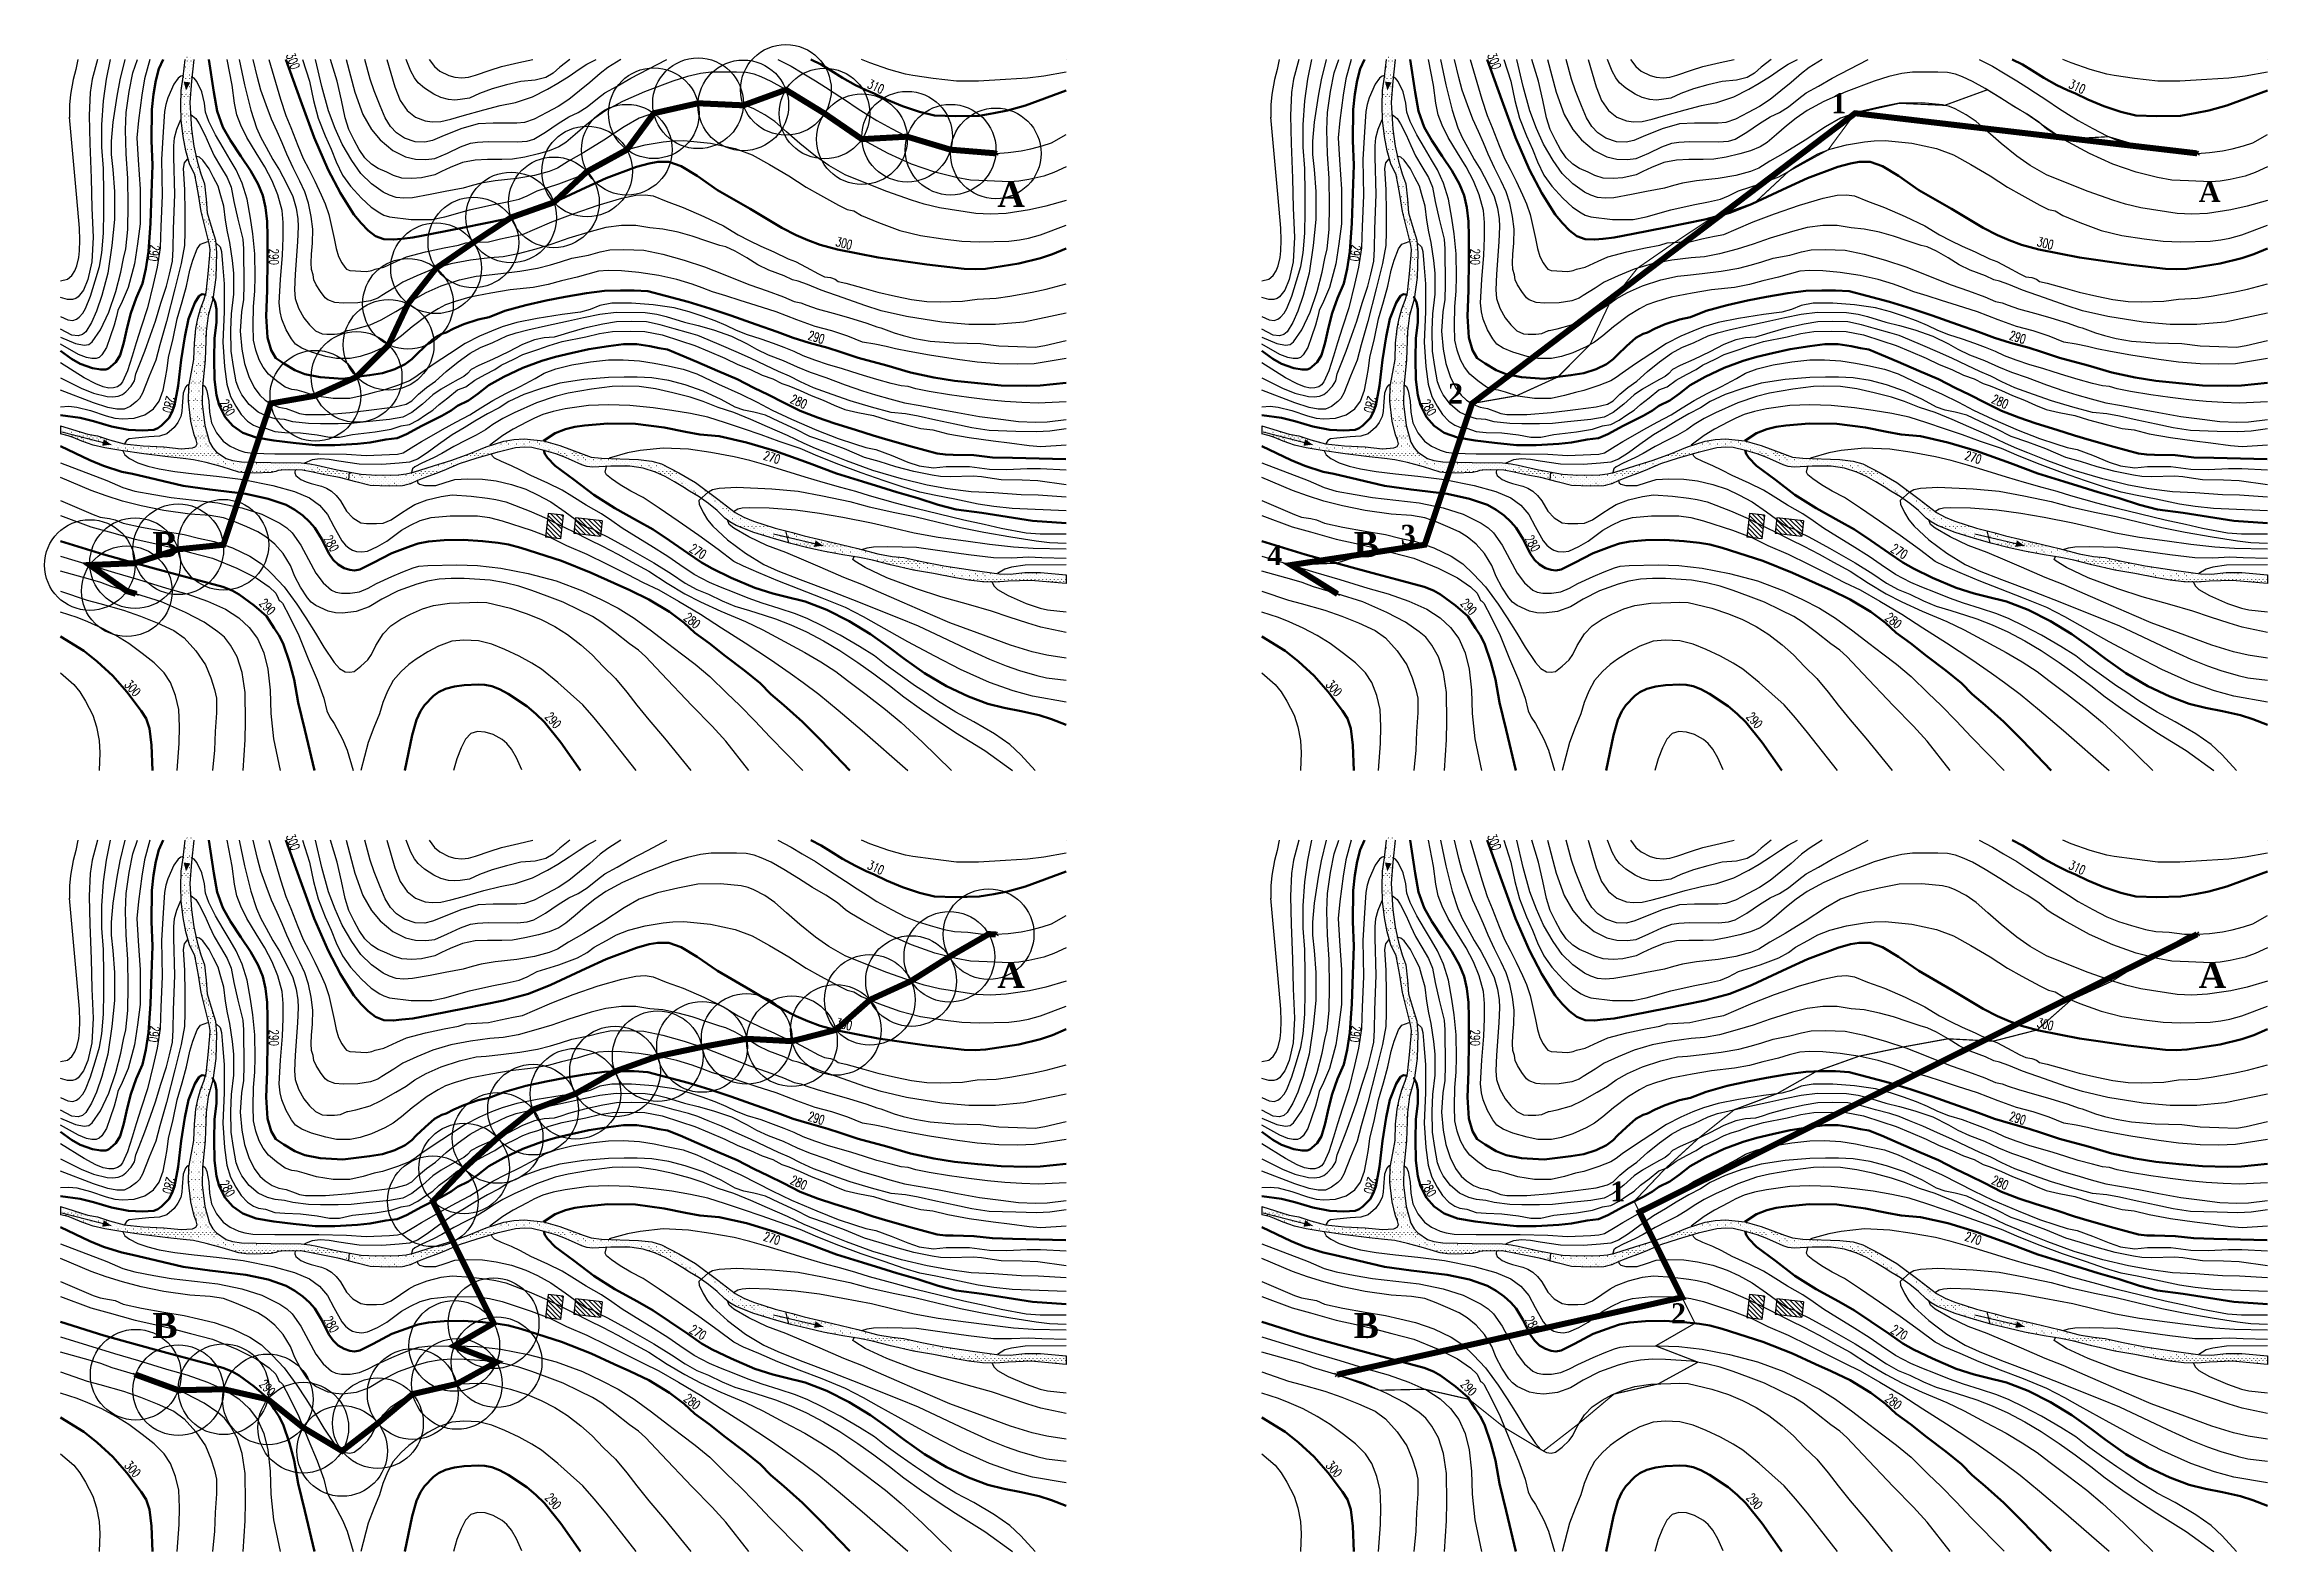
# Model space of a CAD drawing. Header units: millimetres. Extents: x 2268 to 10992, y 389 to 3530.
# Drawn here: x 2268 to 4118, y 390 to 1645 of the extents above; entities that cross this region are included whole.
import ezdxf
from ezdxf.enums import TextEntityAlignment as Align

# ---------------------------------------------------------------- set-up
doc = ezdxf.new("R2010")
doc.units = ezdxf.units.MM
doc.linetypes.add('ACAD_ISO02W100', pattern=[15, 12, -3])
doc.layers.get('0').update_dxf_attribs({"true_color": 0xd9d9d9})
for name, color, linetype in [('cerchi', 101, 'Continuous'), ('fabbricati', 9, 'Continuous'), ('fiume', 4, 'Continuous'), ('reffifilo 2', 192, 'Continuous'), ('rettifilo 1', 162, 'Continuous'), ('tracciolino 1', 140, 'Continuous'), ('tracciolino 2', 191, 'Continuous')]:
    doc.layers.add(name, color=color, linetype=linetype)
doc.layers.add('linee rosse', color=7, linetype='Continuous', lineweight=50, true_color=0xffc2c2)
doc.layers.add('testo', color=7, linetype='Continuous', true_color=0x990000)
doc.styles.get("Standard").update_dxf_attribs({"font": 'times.ttf'})
doc.styles.add('TRIPLEX', font='romant', dxfattribs={"width": 0.86, "height": 10})

msp = doc.modelspace()

# ---------------------------------------------------------------- texts
at = {"transparency": 33554687, "style": 'TRIPLEX', "width": 0.688}
for s, rotation, p in [('300', 290.32313683, (2470.90631, 1629.35485)), ('300', 290.32313683, (3470.90631, 1629.35485)), ('310', 335.37643521, (2958.11223, 1606.01144)), ('310', 335.37643521, (3958.11223, 1606.01144)), ('300', 345.7499673, (2932.2706, 1475.34059)), ('300', 345.7499673, (3932.2706, 1475.34059)), ('290', 261.9408961, (2355.04447, 1471.35983)), ('290', 270, (2454.77873, 1467.8398)), ('290', 261.9408961, (3355.04447, 1471.35983)), ('290', 270, (3454.77873, 1467.8398)), ('290', 342.47443163, (2909.05269, 1397.21286)), ('290', 342.47443163, (3909.05269, 1397.21286)), ('280', 253.44292862, (2367.63315, 1345.87435)), ('280', 335.55604522, (2893.98781, 1343.80101)), ('280', 253.44292862, (3367.63315, 1345.87435)), ('280', 335.55604522, (3893.98781, 1343.80101)), ('280', 299.19748605, (2416.63648, 1340.44751)), ('280', 299.19748605, (3416.63648, 1340.44751)), ('270', 341.91655462, (2872.07526, 1297.23684)), ('270', 341.91655462, (3872.07526, 1297.23684)), ('280', 299.0546041, (2503.04219, 1227.38282)), ('270', 327.99461679, (2809.59149, 1219.34764)), ('280', 299.0546041, (3503.04219, 1227.38282)), ('270', 327.99461679, (3809.59149, 1219.34764)), ('290', 312.70938996, (2450.41221, 1173.93687)), ('280', 320.85601359, (2804.37583, 1161.97538)), ('290', 312.70938996, (3450.41221, 1173.93687)), ('280', 320.85601359, (3804.37583, 1161.97538)), ('300', 311.56636964, (2338.21651, 1106.21147)), ('300', 311.56636964, (3338.21651, 1106.21147)), ('290', 310.91438322, (2688.20886, 1079.47312)), ('290', 310.91438322, (3688.20886, 1079.47312)), ('300', 290.32313683, (2470.90631, 979.35485)), ('300', 290.32313683, (3470.90631, 979.35485)), ('310', 335.37643521, (2958.11223, 956.01144)), ('310', 335.37643521, (3958.11223, 956.01144)), ('300', 345.7499673, (2932.2706, 825.34059)), ('300', 345.7499673, (3932.2706, 825.34059)), ('290', 261.9408961, (2355.04447, 821.35983)), ('290', 270, (2454.77873, 817.8398)), ('290', 261.9408961, (3355.04447, 821.35983)), ('290', 270, (3454.77873, 817.8398)), ('290', 342.47443163, (2909.05269, 747.21286)), ('290', 342.47443163, (3909.05269, 747.21286)), ('280', 253.44292862, (2367.63315, 695.87435)), ('280', 299.19748605, (2416.63648, 690.44751)), ('280', 335.55604522, (2893.98781, 693.80101)), ('280', 253.44292862, (3367.63315, 695.87435)), ('280', 299.19748605, (3416.63648, 690.44751)), ('280', 335.55604522, (3893.98781, 693.80101)), ('270', 341.91655462, (2872.07526, 647.23684)), ('270', 341.91655462, (3872.07526, 647.23684)), ('280', 299.0546041, (2503.04219, 577.38282)), ('270', 327.99461679, (2809.59149, 569.34764)), ('280', 299.0546041, (3503.04219, 577.38282)), ('270', 327.99461679, (3809.59149, 569.34764)), ('290', 312.70938996, (2450.41221, 523.93687)), ('280', 320.85601359, (2804.37583, 511.97538)), ('290', 312.70938996, (3450.41221, 523.93687)), ('280', 320.85601359, (3804.37583, 511.97538)), ('300', 311.56636964, (2338.21651, 456.21147)), ('300', 311.56636964, (3338.21651, 456.21147)), ('290', 310.91438322, (2688.20886, 429.47312)), ('290', 310.91438322, (3688.20886, 429.47312))]:
    msp.add_text(s, height=7.666437, rotation=rotation, dxfattribs=at).set_placement(p, align=Align.CENTER)
at = {"layer": 'testo', "char_height": 16.6125025, "attachment_point": 1}
for s, width, gutter_width, heights, insert in [('{\\fTimes New Roman|b1|i0|c0|p18;1}', 16.6125025, 83.06251, [19.50231], (3754.87788, 1603.88729)), ('{\\fTimes New Roman|b1|i0|c0|p18;A}', 38.8991261, 68.72111, [0], (4060.89064, 1530.12079)), ('{\\fTimes New Roman|b1|i0|c0|p18;2}', 16.6125025, 83.06251, [19.50231], (3435.96259, 1362.29848)), ('{\\fTimes New Roman|b1|i0|c0|p18;3}', 16.6125025, 83.06251, [19.50231], (3396.56055, 1244.72401)), ('{\\fTimes New Roman|b1|i0|c0|p18;4}', 16.6125025, 83.06251, [19.50231], (3285.38428, 1227.86691)), ('{\\fTimes New Roman|b1|i0|c0|p18;1}', 16.6125025, 83.06251, [19.50231], (3570.96048, 698.27765)), ('{\\fTimes New Roman|b1|i0|c0|p18;2}', 16.6125025, 83.06251, [19.50231], (3621.51542, 596.75841))]:
    msp.add_mtext_dynamic_manual_height_columns(s, width=width, gutter_width=gutter_width, heights=heights, dxfattribs=dict(at, insert=insert))
at = {"layer": 'testo', "ltscale": 0.5, "transparency": 33554687, "char_height": 20.891217, "attachment_point": 1}
for s, insert in [('{\\fTimes New Roman|b1|i0|c0|p18;A}', (3060.89064, 1530.12079)), ('{\\fTimes New Roman|b1|i0|c0|p18;B}', (2357.42236, 1238.71768)), ('{\\fTimes New Roman|b1|i0|c0|p18;B}', (3357.42236, 1238.71768)), ('{\\fTimes New Roman|b1|i0|c0|p18;A}', (3060.89064, 880.12079)), ('{\\fTimes New Roman|b1|i0|c0|p18;A}', (4060.89064, 880.12079)), ('{\\fTimes New Roman|b1|i0|c0|p18;B}', (2357.42236, 588.71768)), ('{\\fTimes New Roman|b1|i0|c0|p18;B}', (3357.42236, 588.71768))]:
    msp.add_mtext_dynamic_manual_height_columns(s, width=38.8991261, gutter_width=68.72111, heights=[0], dxfattribs=dict(at, insert=insert))

# ---------------------------------------------------------------- blocks, each defined once
blk = doc.blocks.new('B01C1F088')
at = {"layer": 'fabbricati', "linetype": 'Continuous'}
for p, q in [((345.5, 152.87), (350.67, 158.04)), ((345.67, 154.39), (350.78, 159.5)), ((345.84, 155.91), (349.57, 159.64)), ((346.01, 157.43), (348.36, 159.78)), ((346.18, 158.94), (347.15, 159.91)), ((345.97, 152), (350.5, 156.53)), ((347.18, 151.86), (350.33, 155.01)), ((348.39, 151.72), (350.16, 153.49)), ((349.6, 151.59), (349.99, 151.97))]:
    blk.add_line(p, q, dxfattribs=at)
blk = doc.blocks.new('B01C20568')
at = {"layer": 'fabbricati', "linetype": 'Continuous'}
for p, q in [((344.19, 144.83), (347.47, 148.1)), ((344.36, 146.35), (346.25, 148.24)), ((344.53, 147.87), (345.04, 148.38)), ((344.7, 143.99), (348.68, 147.97)), ((345.91, 143.85), (349.89, 147.83)), ((347.12, 143.72), (351.1, 147.7)), ((348.33, 143.58), (351.45, 146.7)), ((349.54, 143.44), (351.28, 145.18)), ((350.75, 143.31), (351.1, 143.66))]:
    blk.add_line(p, q, dxfattribs=at)
blk = doc.blocks.new('B01C419F8')
at = {"layer": 'fiume', "linetype": 'Continuous'}
for p, q in [((362.39, 296.77), (362.41, 296.79)), ((362.39, 295.64), (362.41, 295.66)), ((362.97, 296.22), (362.99, 296.24)), ((363.55, 296.8), (363.57, 296.82)), ((363.55, 295.67), (363.57, 295.68)), ((364.13, 296.25), (364.15, 296.26)), ((364.71, 296.83), (364.73, 296.84)), ((361.81, 292.8), (361.83, 292.81)), ((361.81, 291.67), (361.83, 291.68)), ((361.81, 290.54), (361.83, 290.55)), ((361.81, 289.4), (361.83, 289.42)), ((362.39, 294.51), (362.41, 294.52)), ((362.39, 293.38), (362.41, 293.39)), ((362.39, 292.25), (362.41, 292.26)), ((362.39, 291.12), (362.41, 291.13)), ((362.39, 289.98), (362.41, 290)), ((362.97, 295.09), (362.99, 295.1)), ((362.97, 293.96), (362.99, 293.97)), ((362.97, 292.83), (362.99, 292.84)), ((362.97, 291.7), (362.99, 291.71)), ((362.97, 290.56), (362.99, 290.58)), ((362.97, 289.43), (362.99, 289.45)), ((363.55, 294.54), (363.57, 294.55)), ((363.55, 293.41), (363.57, 293.42)), ((363.55, 292.28), (363.57, 292.29)), ((363.55, 291.14), (363.57, 291.16)), ((363.55, 290.01), (363.57, 290.03)), ((363.55, 288.88), (363.57, 288.9)), ((364.13, 295.12), (364.15, 295.13)), ((364.13, 293.99), (364.15, 294)), ((364.13, 292.86), (364.15, 292.87)), ((364.13, 291.72), (364.15, 291.74)), ((361.81, 288.27), (361.83, 288.29)), ((361.81, 287.14), (361.83, 287.16)), ((361.81, 286.01), (361.83, 286.02)), ((361.81, 284.88), (361.83, 284.89)), ((361.81, 283.75), (361.83, 283.76)), ((361.81, 282.62), (361.83, 282.63)), ((362.39, 288.85), (362.41, 288.87)), ((362.39, 287.72), (362.41, 287.74)), ((362.39, 286.59), (362.41, 286.6)), ((362.39, 285.46), (362.41, 285.47)), ((362.39, 284.33), (362.41, 284.34)), ((362.39, 283.2), (362.41, 283.21)), ((362.97, 288.3), (362.99, 288.32)), ((362.97, 287.17), (362.99, 287.18)), ((362.97, 286.04), (362.99, 286.05)), ((362.97, 284.91), (362.99, 284.92)), ((362.97, 283.78), (362.99, 283.79)), ((362.97, 282.64), (362.99, 282.66)), ((363.55, 287.75), (363.57, 287.76)), ((363.55, 286.62), (363.57, 286.63)), ((363.55, 285.49), (363.57, 285.5)), ((363.55, 284.36), (363.57, 284.37)), ((363.55, 283.22), (363.57, 283.24)), ((361.81, 275.83), (361.83, 275.84)), ((362.39, 282.06), (362.41, 282.08)), ((362.39, 280.93), (362.41, 280.95)), ((362.39, 279.8), (362.41, 279.82)), ((362.39, 278.67), (362.41, 278.68)), ((362.39, 277.54), (362.41, 277.55)), ((362.39, 276.41), (362.41, 276.42)), ((362.97, 281.51), (362.99, 281.53)), ((362.97, 280.38), (362.99, 280.4)), ((362.97, 279.25), (362.99, 279.26)), ((362.97, 278.12), (362.99, 278.13)), ((362.97, 276.99), (362.99, 277)), ((362.97, 275.86), (362.99, 275.87)), ((363.55, 282.09), (363.57, 282.11)), ((363.55, 280.96), (363.57, 280.98)), ((363.55, 279.83), (363.57, 279.84)), ((363.55, 278.7), (363.57, 278.71)), ((363.55, 277.57), (363.57, 277.58)), ((363.55, 276.44), (363.57, 276.45)), ((364.13, 279.28), (364.15, 279.29)), ((364.13, 278.15), (364.15, 278.16)), ((364.13, 277.02), (364.15, 277.03)), ((364.13, 275.88), (364.15, 275.9)), ((361.23, 271.85), (361.25, 271.87)), ((361.23, 270.72), (361.25, 270.74)), ((361.23, 269.59), (361.25, 269.61)), ((361.81, 274.7), (361.83, 274.71)), ((361.81, 273.57), (361.83, 273.58)), ((361.81, 272.43), (361.83, 272.45)), ((361.81, 271.3), (361.83, 271.32)), ((361.81, 270.17), (361.83, 270.19)), ((362.39, 275.28), (362.41, 275.29)), ((362.39, 274.15), (362.41, 274.16)), ((362.39, 273.01), (362.41, 273.03)), ((362.39, 271.88), (362.41, 271.9)), ((362.39, 270.75), (362.41, 270.77)), ((362.39, 269.62), (362.41, 269.63)), ((362.97, 274.73), (362.99, 274.74)), ((362.97, 273.59), (362.99, 273.61)), ((362.97, 272.46), (362.99, 272.48)), ((362.97, 271.33), (362.99, 271.35)), ((362.97, 270.2), (362.99, 270.21)), ((363.55, 275.3), (363.57, 275.32)), ((363.55, 274.17), (363.57, 274.19)), ((363.55, 273.04), (363.57, 273.06)), ((363.55, 271.91), (363.57, 271.92)), ((363.55, 270.78), (363.57, 270.79)), ((363.55, 269.65), (363.57, 269.66)), ((364.13, 274.75), (364.15, 274.77)), ((364.13, 273.62), (364.15, 273.64)), ((364.13, 272.49), (364.15, 272.5)), ((364.13, 271.36), (364.15, 271.37)), ((360.07, 263.91), (360.09, 263.92)), ((360.07, 262.78), (360.09, 262.79)), ((360.65, 267.88), (360.67, 267.89)), ((360.65, 266.75), (360.67, 266.76)), ((360.65, 265.62), (360.67, 265.63)), ((360.65, 264.49), (360.67, 264.5)), ((360.65, 263.35), (360.67, 263.37)), ((361.23, 268.46), (361.25, 268.47)), ((361.23, 267.33), (361.25, 267.34)), ((361.23, 266.2), (361.25, 266.21)), ((361.23, 265.07), (361.25, 265.08)), ((361.23, 263.93), (361.25, 263.95)), ((361.23, 262.8), (361.25, 262.82)), ((361.81, 269.04), (361.83, 269.05)), ((361.81, 267.91), (361.83, 267.92)), ((361.81, 266.78), (361.83, 266.79)), ((361.81, 265.65), (361.83, 265.66)), ((361.81, 264.51), (361.83, 264.53)), ((361.81, 263.38), (361.83, 263.4)), ((362.39, 268.49), (362.41, 268.5)), ((362.39, 267.36), (362.41, 267.37)), ((362.39, 266.23), (362.41, 266.24)), ((362.39, 265.09), (362.41, 265.11)), ((362.39, 263.96), (362.41, 263.98)), ((362.39, 262.83), (362.41, 262.85)), ((362.97, 269.07), (362.99, 269.08)), ((362.97, 267.94), (362.99, 267.95)), ((362.97, 266.81), (362.99, 266.82)), ((362.97, 265.67), (362.99, 265.69)), ((362.97, 264.54), (362.99, 264.56)), ((363.55, 268.52), (363.57, 268.53)), ((363.55, 267.39), (363.57, 267.4)), ((358.91, 257.09), (358.93, 257.1)), ((359.49, 259.93), (359.51, 259.95)), ((359.49, 258.8), (359.51, 258.82)), ((359.49, 257.67), (359.51, 257.68)), ((359.49, 256.54), (359.51, 256.55)), ((360.07, 261.64), (360.09, 261.66)), ((360.07, 260.51), (360.09, 260.53)), ((360.07, 259.38), (360.09, 259.4)), ((360.07, 258.25), (360.09, 258.26)), ((360.07, 257.12), (360.09, 257.13)), ((360.65, 262.22), (360.67, 262.24)), ((360.65, 261.09), (360.67, 261.11)), ((360.65, 259.96), (360.67, 259.97)), ((360.65, 258.83), (360.67, 258.84)), ((360.65, 257.7), (360.67, 257.71)), ((360.65, 256.57), (360.67, 256.58)), ((361.23, 261.67), (361.25, 261.69)), ((361.23, 260.54), (361.25, 260.55)), ((361.23, 259.41), (361.25, 259.42)), ((361.23, 258.28), (361.25, 258.29)), ((361.23, 257.15), (361.25, 257.16)), ((361.81, 262.25), (361.83, 262.27)), ((361.81, 261.12), (361.83, 261.13)), ((361.81, 259.99), (361.83, 260)), ((361.81, 258.86), (361.83, 258.87)), ((362.39, 261.7), (362.41, 261.71)), ((357.75, 251.4), (357.77, 251.42)), ((357.75, 250.27), (357.77, 250.29)), ((358.33, 254.25), (358.35, 254.26)), ((358.33, 253.12), (358.35, 253.13)), ((358.33, 251.98), (358.35, 252)), ((358.33, 250.85), (358.35, 250.87)), ((358.33, 249.72), (358.35, 249.74)), ((358.91, 255.96), (358.93, 255.97)), ((358.91, 254.83), (358.93, 254.84)), ((358.91, 253.7), (358.93, 253.71)), ((358.91, 252.56), (358.93, 252.58)), ((358.91, 251.43), (358.93, 251.45)), ((358.91, 250.3), (358.93, 250.32)), ((359.49, 255.41), (359.51, 255.42)), ((359.49, 254.28), (359.51, 254.29)), ((359.49, 253.14), (359.51, 253.16)), ((359.49, 252.01), (359.51, 252.03)), ((359.49, 250.88), (359.51, 250.9)), ((359.49, 249.75), (359.51, 249.76)), ((360.07, 255.99), (360.09, 256)), ((360.07, 254.86), (360.09, 254.87)), ((360.07, 253.72), (360.09, 253.74)), ((360.07, 252.59), (360.09, 252.61)), ((360.07, 251.46), (360.09, 251.48)), ((360.07, 250.33), (360.09, 250.34)), ((360.65, 255.44), (360.67, 255.45)), ((360.65, 254.3), (360.67, 254.32)), ((360.65, 253.17), (360.67, 253.19)), ((360.65, 252.04), (360.67, 252.06)), ((361.23, 256.02), (361.25, 256.03)), ((361.23, 254.88), (361.25, 254.9)), ((356.59, 243.46), (356.61, 243.47)), ((357.17, 248.56), (357.19, 248.58)), ((357.17, 247.43), (357.19, 247.44)), ((357.17, 246.3), (357.19, 246.31)), ((357.17, 245.17), (357.19, 245.18)), ((357.17, 244.04), (357.19, 244.05)), ((357.75, 249.14), (357.77, 249.16)), ((357.75, 248.01), (357.77, 248.02)), ((357.75, 246.88), (357.77, 246.89)), ((357.75, 245.75), (357.77, 245.76)), ((357.75, 244.62), (357.77, 244.63)), ((357.75, 243.49), (357.77, 243.5)), ((358.33, 248.59), (358.35, 248.6)), ((358.33, 247.46), (358.35, 247.47)), ((358.33, 246.33), (358.35, 246.34)), ((358.33, 245.2), (358.35, 245.21)), ((358.33, 244.06), (358.35, 244.08)), ((358.33, 242.93), (358.35, 242.95)), ((358.91, 249.17), (358.93, 249.18)), ((358.91, 248.04), (358.93, 248.05)), ((358.91, 246.91), (358.93, 246.92)), ((358.91, 245.78), (358.93, 245.79)), ((358.91, 244.64), (358.93, 244.66)), ((359.49, 248.62), (359.51, 248.63)), ((359.49, 247.49), (359.51, 247.5)), ((359.49, 246.36), (359.51, 246.37)), ((360.07, 249.2), (360.09, 249.21)), ((355.43, 238.9), (355.45, 238.92)), ((355.43, 237.77), (355.45, 237.79)), ((355.43, 236.64), (355.45, 236.65)), ((356.01, 240.61), (356.03, 240.63)), ((356.01, 239.48), (356.03, 239.5)), ((356.01, 238.35), (356.03, 238.37)), ((356.01, 237.22), (356.03, 237.23)), ((356.59, 242.33), (356.61, 242.34)), ((356.59, 241.19), (356.61, 241.21)), ((356.59, 240.06), (356.61, 240.08)), ((356.59, 238.93), (356.61, 238.95)), ((356.59, 237.8), (356.61, 237.81)), ((356.59, 236.67), (356.61, 236.68)), ((357.17, 242.91), (357.19, 242.92)), ((357.17, 241.77), (357.19, 241.79)), ((357.17, 240.64), (357.19, 240.66)), ((357.17, 239.51), (357.19, 239.53)), ((357.17, 238.38), (357.19, 238.39)), ((357.17, 237.25), (357.19, 237.26)), ((357.75, 242.35), (357.77, 242.37)), ((357.75, 241.22), (357.77, 241.24)), ((357.75, 240.09), (357.77, 240.11)), ((358.33, 241.8), (358.35, 241.82)), ((353.11, 229.8), (353.13, 229.81)), ((353.69, 231.51), (353.71, 231.52)), ((353.69, 230.38), (353.71, 230.39)), ((354.27, 234.35), (354.29, 234.36)), ((354.27, 233.22), (354.29, 233.23)), ((354.27, 232.09), (354.29, 232.1)), ((354.27, 230.96), (354.29, 230.97)), ((354.27, 229.82), (354.29, 229.84)), ((354.85, 236.06), (354.87, 236.07)), ((354.85, 234.93), (354.87, 234.94)), ((354.85, 233.8), (354.87, 233.81)), ((354.85, 232.67), (354.87, 232.68)), ((354.85, 231.54), (354.87, 231.55)), ((354.85, 230.4), (354.87, 230.42)), ((355.43, 235.51), (355.45, 235.52)), ((355.43, 234.38), (355.45, 234.39)), ((355.43, 233.25), (355.45, 233.26)), ((355.43, 232.11), (355.45, 232.13)), ((355.43, 230.98), (355.45, 231)), ((355.43, 229.85), (355.45, 229.87)), ((356.01, 236.09), (356.03, 236.1)), ((356.01, 234.96), (356.03, 234.97)), ((356.01, 233.83), (356.03, 233.84)), ((356.01, 232.69), (356.03, 232.71)), ((356.01, 231.56), (356.03, 231.58)), ((356.01, 230.43), (356.03, 230.45)), ((356.59, 235.54), (356.61, 235.55)), ((356.59, 234.41), (356.61, 234.42)), ((356.59, 233.27), (356.61, 233.29)), ((351.96, 224.11), (351.97, 224.12)), ((352.54, 226.95), (352.55, 226.97)), ((352.54, 225.82), (352.55, 225.84)), ((352.54, 224.69), (352.55, 224.7)), ((352.54, 223.56), (352.55, 223.57)), ((353.11, 228.66), (353.13, 228.68)), ((353.11, 227.53), (353.13, 227.55)), ((353.11, 226.4), (353.13, 226.42)), ((353.11, 225.27), (353.13, 225.28)), ((353.11, 224.14), (353.13, 224.15)), ((353.69, 229.24), (353.71, 229.26)), ((353.69, 228.11), (353.71, 228.13)), ((353.69, 226.98), (353.71, 227)), ((353.69, 225.85), (353.71, 225.86)), ((353.69, 224.72), (353.71, 224.73)), ((353.69, 223.59), (353.71, 223.6)), ((354.27, 228.69), (354.29, 228.71)), ((354.27, 227.56), (354.29, 227.58)), ((354.27, 226.43), (354.29, 226.44)), ((354.27, 225.3), (354.29, 225.31)), ((354.27, 224.17), (354.29, 224.18)), ((354.85, 229.27), (354.87, 229.29)), ((354.85, 228.14), (354.87, 228.16)), ((354.85, 227.01), (354.87, 227.02)), ((354.85, 225.88), (354.87, 225.89)), ((354.85, 224.75), (354.87, 224.76)), ((354.85, 223.62), (354.87, 223.63)), ((355.43, 228.72), (355.45, 228.73)), ((355.43, 227.59), (355.45, 227.6)), ((355.43, 226.46), (355.45, 226.47)), ((350.22, 216.71), (350.23, 216.73)), ((350.8, 219.56), (350.81, 219.57)), ((350.8, 218.43), (350.81, 218.44)), ((350.8, 217.29), (350.81, 217.31)), ((351.38, 222.4), (351.39, 222.41)), ((351.38, 221.27), (351.39, 221.28)), ((351.38, 220.14), (351.39, 220.15)), ((351.38, 219.01), (351.39, 219.02)), ((351.38, 217.87), (351.39, 217.89)), ((351.38, 216.74), (351.39, 216.76)), ((351.96, 222.98), (351.97, 222.99)), ((351.96, 221.85), (351.97, 221.86)), ((351.96, 220.72), (351.97, 220.73)), ((351.96, 219.58), (351.97, 219.6)), ((351.96, 218.45), (351.97, 218.47)), ((351.96, 217.32), (351.97, 217.34)), ((352.54, 222.43), (352.55, 222.44)), ((352.54, 221.3), (352.55, 221.31)), ((352.54, 220.16), (352.55, 220.18)), ((352.54, 219.03), (352.55, 219.05)), ((352.54, 217.9), (352.55, 217.92)), ((352.54, 216.77), (352.55, 216.78)), ((353.11, 223.01), (353.13, 223.02)), ((353.11, 221.88), (353.13, 221.89)), ((353.11, 220.74), (353.13, 220.76)), ((353.11, 219.61), (353.13, 219.63)), ((353.11, 218.48), (353.13, 218.5)), ((353.11, 217.35), (353.13, 217.36)), ((353.69, 222.46), (353.71, 222.47)), ((353.69, 221.32), (353.71, 221.34)), ((353.69, 220.19), (353.71, 220.21)), ((353.69, 219.06), (353.71, 219.08)), ((354.27, 223.04), (354.29, 223.05)), ((354.27, 221.9), (354.29, 221.92)), ((348.48, 210.45), (348.49, 210.46)), ((349.06, 213.29), (349.07, 213.31)), ((349.06, 212.16), (349.07, 212.17)), ((349.06, 211.03), (349.07, 211.04)), ((349.64, 215), (349.65, 215.02)), ((349.64, 213.87), (349.65, 213.89)), ((349.64, 212.74), (349.65, 212.75)), ((349.64, 211.61), (349.65, 211.62)), ((349.64, 210.48), (349.65, 210.49)), ((350.22, 215.58), (350.23, 215.6)), ((350.22, 214.45), (350.23, 214.47)), ((350.22, 213.32), (350.23, 213.33)), ((350.22, 212.19), (350.23, 212.2)), ((350.22, 211.06), (350.23, 211.07)), ((350.8, 216.16), (350.81, 216.18)), ((350.8, 215.03), (350.81, 215.05)), ((350.8, 213.9), (350.81, 213.91)), ((350.8, 212.77), (350.81, 212.78)), ((350.8, 211.64), (350.81, 211.65)), ((350.8, 210.51), (350.81, 210.52)), ((351.38, 215.61), (351.39, 215.63)), ((351.38, 214.48), (351.39, 214.49)), ((351.38, 213.35), (351.39, 213.36)), ((351.38, 212.22), (351.39, 212.23)), ((351.38, 211.09), (351.39, 211.1)), ((351.96, 216.19), (351.97, 216.2)), ((351.96, 215.06), (351.97, 215.07)), ((351.96, 213.93), (351.97, 213.94)), ((351.96, 212.8), (351.97, 212.81)), ((352.54, 215.64), (352.55, 215.65)), ((352.54, 214.51), (352.55, 214.52)), ((346.16, 203.6), (346.17, 203.62)), ((346.74, 205.32), (346.75, 205.33)), ((346.74, 204.18), (346.75, 204.2)), ((347.32, 207.03), (347.33, 207.04)), ((347.32, 205.9), (347.33, 205.91)), ((347.32, 204.76), (347.33, 204.78)), ((347.32, 203.63), (347.33, 203.65)), ((347.9, 208.74), (347.91, 208.75)), ((347.9, 207.61), (347.91, 207.62)), ((347.9, 206.48), (347.91, 206.49)), ((347.9, 205.34), (347.91, 205.36)), ((347.9, 204.21), (347.91, 204.23)), ((348.48, 209.32), (348.49, 209.33)), ((348.48, 208.19), (348.49, 208.2)), ((348.48, 207.06), (348.49, 207.07)), ((348.48, 205.92), (348.49, 205.94)), ((348.48, 204.79), (348.49, 204.81)), ((348.48, 203.66), (348.49, 203.68)), ((349.06, 209.9), (349.07, 209.91)), ((349.06, 208.77), (349.07, 208.78)), ((349.06, 207.63), (349.07, 207.65)), ((349.06, 206.5), (349.07, 206.52)), ((349.06, 205.37), (349.07, 205.39)), ((349.06, 204.24), (349.07, 204.25)), ((349.64, 209.35), (349.65, 209.36)), ((349.64, 208.21), (349.65, 208.23)), ((349.64, 207.08), (349.65, 207.1)), ((349.64, 205.95), (349.65, 205.97)), ((349.64, 204.82), (349.65, 204.83)), ((350.22, 209.93), (350.23, 209.94)), ((350.22, 208.79), (350.23, 208.81)), ((350.22, 207.66), (350.23, 207.68)), ((350.22, 206.53), (350.23, 206.55)), ((350.8, 209.37), (350.81, 209.39)), ((350.8, 208.24), (350.81, 208.25)), ((343.26, 197.31), (343.27, 197.33)), ((343.84, 199.02), (343.85, 199.04)), ((343.84, 197.89), (343.85, 197.91)), ((344.42, 199.6), (344.43, 199.62)), ((344.42, 198.47), (344.43, 198.48)), ((344.42, 197.34), (344.43, 197.35)), ((345, 201.31), (345.01, 201.33)), ((345, 200.18), (345.01, 200.2)), ((345, 199.05), (345.01, 199.06)), ((345, 197.92), (345.01, 197.93)), ((345.58, 201.89), (345.59, 201.91)), ((345.58, 200.76), (345.59, 200.78)), ((345.58, 199.63), (345.59, 199.64)), ((345.58, 198.5), (345.59, 198.51)), ((346.16, 202.47), (346.17, 202.49)), ((346.16, 201.34), (346.17, 201.36)), ((346.16, 200.21), (346.17, 200.22)), ((346.16, 199.08), (346.17, 199.09)), ((346.74, 203.05), (346.75, 203.07)), ((346.74, 201.92), (346.75, 201.94)), ((346.74, 200.79), (346.75, 200.8)), ((346.74, 199.66), (346.75, 199.67)), ((347.32, 202.5), (347.33, 202.52)), ((347.32, 201.37), (347.33, 201.38)), ((347.32, 200.24), (347.33, 200.25)), ((347.9, 203.08), (347.91, 203.1)), ((347.9, 201.95), (347.91, 201.96)), ((347.9, 200.82), (347.91, 200.83)), ((348.48, 202.53), (348.49, 202.54)), ((348.48, 201.4), (348.49, 201.41)), ((349.06, 203.11), (349.07, 203.12)), ((338.04, 190.96), (338.05, 190.98)), ((338.62, 191.54), (338.63, 191.56)), ((339.2, 192.12), (339.21, 192.14)), ((339.78, 193.83), (339.79, 193.85)), ((339.78, 192.7), (339.79, 192.71)), ((340.36, 194.41), (340.37, 194.43)), ((340.36, 193.28), (340.37, 193.29)), ((340.94, 194.99), (340.95, 195.01)), ((340.94, 193.86), (340.95, 193.87)), ((341.52, 195.57), (341.53, 195.59)), ((341.52, 194.44), (341.53, 194.45)), ((342.1, 196.15), (342.11, 196.17)), ((342.1, 195.02), (342.11, 195.03)), ((342.68, 196.73), (342.69, 196.75)), ((342.68, 195.6), (342.69, 195.61)), ((343.26, 196.18), (343.27, 196.19)), ((343.84, 196.76), (343.85, 196.77)), ((334.56, 184.09), (334.57, 184.1)), ((335.14, 184.67), (335.15, 184.68)), ((335.72, 185.25), (335.73, 185.26)), ((335.72, 184.12), (335.73, 184.13)), ((336.3, 189.22), (336.31, 189.24)), ((336.3, 185.83), (336.31, 185.84)), ((336.3, 184.7), (336.31, 184.71)), ((336.88, 189.8), (336.89, 189.82)), ((336.88, 186.41), (336.89, 186.42)), ((336.88, 185.28), (336.89, 185.29)), ((337.46, 190.38), (337.47, 190.4)), ((337.46, 186.99), (337.47, 187)), ((337.46, 185.86), (337.47, 185.87)), ((338.04, 187.57), (338.05, 187.58)), ((338.62, 188.15), (338.63, 188.16)), ((339.2, 188.73), (339.21, 188.74)), ((329.92, 178.32), (329.94, 178.33)), ((330.5, 178.9), (330.52, 178.91)), ((330.5, 177.77), (330.52, 177.78)), ((331.08, 180.61), (331.1, 180.62)), ((331.08, 179.48), (331.1, 179.49)), ((331.08, 178.35), (331.1, 178.36)), ((331.66, 181.19), (331.68, 181.2)), ((331.66, 180.06), (331.68, 180.07)), ((331.66, 178.93), (331.68, 178.94)), ((331.66, 177.79), (331.68, 177.81)), ((332.24, 181.77), (332.26, 181.78)), ((332.24, 180.64), (332.26, 180.65)), ((332.24, 179.51), (332.26, 179.52)), ((332.24, 178.37), (332.26, 178.39)), ((332.82, 182.35), (332.84, 182.36)), ((332.82, 181.22), (332.84, 181.23)), ((332.82, 180.09), (332.84, 180.1)), ((332.82, 178.95), (332.84, 178.97)), ((333.4, 182.93), (333.41, 182.94)), ((333.4, 181.8), (333.41, 181.81)), ((333.4, 180.67), (333.41, 180.68)), ((333.4, 179.53), (333.41, 179.55)), ((333.98, 183.51), (333.99, 183.52)), ((333.98, 182.38), (333.99, 182.39)), ((333.98, 181.25), (333.99, 181.26)), ((333.98, 180.11), (333.99, 180.13)), ((334.56, 182.96), (334.57, 182.97)), ((334.56, 181.83), (334.57, 181.84)), ((335.14, 183.54), (335.15, 183.55)), ((335.14, 182.41), (335.15, 182.42)), ((335.72, 182.99), (335.73, 183)), ((328.18, 170.92), (328.2, 170.94)), ((328.76, 174.9), (328.78, 174.91)), ((328.76, 173.76), (328.78, 173.78)), ((328.76, 172.63), (328.78, 172.65)), ((328.76, 171.5), (328.78, 171.52)), ((329.34, 176.61), (329.36, 176.62)), ((329.34, 175.48), (329.36, 175.49)), ((329.34, 174.34), (329.36, 174.36)), ((329.34, 173.21), (329.36, 173.23)), ((329.34, 172.08), (329.36, 172.1)), ((329.34, 170.95), (329.36, 170.96)), ((329.92, 177.19), (329.94, 177.2)), ((329.92, 176.06), (329.94, 176.07)), ((329.92, 174.92), (329.94, 174.94)), ((329.92, 173.79), (329.94, 173.81)), ((329.92, 172.66), (329.94, 172.68)), ((329.92, 171.53), (329.94, 171.54)), ((330.5, 176.64), (330.52, 176.65)), ((330.5, 175.5), (330.52, 175.52)), ((330.5, 174.37), (330.52, 174.39)), ((330.5, 173.24), (330.52, 173.26)), ((330.5, 172.11), (330.52, 172.12)), ((331.08, 177.22), (331.1, 177.23)), ((331.08, 176.08), (331.1, 176.1)), ((331.08, 174.95), (331.1, 174.97)), ((331.08, 173.82), (331.1, 173.84)), ((331.66, 176.66), (331.68, 176.68)), ((331.66, 175.53), (331.68, 175.55)), ((332.24, 177.24), (332.26, 177.26)), ((328.18, 169.79), (328.2, 169.8)), ((328.18, 168.66), (328.2, 168.67)), ((328.18, 167.53), (328.2, 167.54)), ((328.18, 166.4), (328.2, 166.41)), ((328.18, 165.27), (328.2, 165.28)), ((328.18, 164.13), (328.2, 164.15)), ((328.76, 170.37), (328.78, 170.38)), ((328.76, 169.24), (328.78, 169.25)), ((328.76, 168.11), (328.78, 168.12)), ((328.76, 166.98), (328.78, 166.99)), ((328.76, 165.84), (328.78, 165.86)), ((328.76, 164.71), (328.78, 164.73)), ((329.34, 169.82), (329.36, 169.83)), ((329.34, 168.69), (329.36, 168.7)), ((329.34, 167.56), (329.36, 167.57)), ((329.34, 166.42), (329.36, 166.44)), ((329.34, 165.29), (329.36, 165.31)), ((329.34, 164.16), (329.36, 164.18)), ((329.92, 170.4), (329.94, 170.41)), ((329.92, 169.27), (329.94, 169.28)), ((329.92, 168.14), (329.94, 168.15)), ((329.92, 167), (329.94, 167.02)), ((329.92, 165.87), (329.94, 165.89)), ((329.92, 164.74), (329.94, 164.76)), ((328.18, 163), (328.2, 163.02)), ((328.18, 161.87), (328.2, 161.89)), ((328.18, 160.74), (328.2, 160.75)), ((328.18, 159.61), (328.2, 159.62)), ((328.18, 158.48), (328.2, 158.49)), ((328.76, 163.58), (328.78, 163.6)), ((328.76, 162.45), (328.78, 162.46)), ((328.76, 161.32), (328.78, 161.33)), ((328.76, 160.19), (328.78, 160.2)), ((328.76, 159.06), (328.78, 159.07)), ((328.76, 157.93), (328.78, 157.94)), ((329.34, 163.03), (329.36, 163.04)), ((329.34, 161.9), (329.36, 161.91)), ((329.34, 160.77), (329.36, 160.78)), ((329.34, 159.64), (329.36, 159.65)), ((329.34, 158.51), (329.36, 158.52)), ((329.92, 163.61), (329.94, 163.62)), ((329.92, 162.48), (329.94, 162.49)), ((329.92, 161.35), (329.94, 161.36)), ((329.92, 160.22), (329.94, 160.23)), ((329.92, 159.08), (329.94, 159.1)), ((329.92, 157.95), (329.94, 157.97)), ((325.86, 151.63), (325.88, 151.65)), ((326.44, 153.34), (326.46, 153.36)), ((326.44, 152.21), (326.46, 152.23)), ((326.44, 151.08), (326.46, 151.09)), ((327.02, 155.05), (327.04, 155.07)), ((327.02, 153.92), (327.04, 153.94)), ((327.02, 152.79), (327.04, 152.81)), ((327.02, 151.66), (327.04, 151.67)), ((327.6, 156.77), (327.62, 156.78)), ((327.6, 155.63), (327.62, 155.65)), ((327.6, 154.5), (327.62, 154.52)), ((327.6, 153.37), (327.62, 153.39)), ((327.6, 152.24), (327.62, 152.25)), ((328.18, 157.35), (328.2, 157.36)), ((328.18, 156.21), (328.2, 156.23)), ((328.18, 155.08), (328.2, 155.1)), ((328.18, 153.95), (328.2, 153.97)), ((328.18, 152.82), (328.2, 152.83)), ((328.76, 156.79), (328.78, 156.81)), ((328.76, 155.66), (328.78, 155.68)), ((328.76, 154.53), (328.78, 154.55)), ((328.76, 153.4), (328.78, 153.41)), ((329.34, 157.37), (329.36, 157.39)), ((329.34, 156.24), (329.36, 156.26)), ((329.34, 155.11), (329.36, 155.13)), ((329.34, 153.98), (329.36, 153.99)), ((329.92, 156.82), (329.94, 156.84)), ((329.92, 155.69), (329.94, 155.7)), ((329.92, 154.56), (329.94, 154.57)), ((323.54, 145.92), (323.56, 145.93)), ((323.54, 144.79), (323.56, 144.8)), ((324.12, 146.5), (324.14, 146.51)), ((324.12, 145.37), (324.14, 145.38)), ((324.7, 147.08), (324.72, 147.09)), ((324.7, 145.95), (324.72, 145.96)), ((324.7, 144.82), (324.72, 144.83)), ((324.71, 149.35), (324.72, 149.36)), ((325.28, 149.92), (325.3, 149.93)), ((325.28, 147.66), (325.3, 147.67)), ((325.28, 146.53), (325.3, 146.54)), ((325.28, 145.4), (325.3, 145.41)), ((325.86, 150.5), (325.88, 150.51)), ((325.86, 148.24), (325.88, 148.25)), ((325.86, 147.11), (325.88, 147.12)), ((325.86, 145.98), (325.88, 145.99)), ((325.86, 144.84), (325.88, 144.86)), ((326.44, 148.82), (326.46, 148.83)), ((326.44, 147.69), (326.46, 147.7)), ((326.44, 146.55), (326.46, 146.57)), ((327.02, 149.4), (327.04, 149.41)), ((327.02, 148.27), (327.04, 148.28)), ((327.6, 149.98), (327.62, 149.99)), ((322.38, 140.23), (322.4, 140.25)), ((322.38, 139.1), (322.4, 139.12)), ((322.38, 137.97), (322.4, 137.98)), ((322.96, 143.08), (322.98, 143.09)), ((322.96, 141.94), (322.98, 141.96)), ((322.96, 140.81), (322.98, 140.83)), ((322.96, 139.68), (322.98, 139.7)), ((322.96, 138.55), (322.98, 138.56)), ((323.54, 143.66), (323.56, 143.67)), ((323.54, 142.52), (323.56, 142.54)), ((323.54, 141.39), (323.56, 141.41)), ((323.54, 140.26), (323.56, 140.28)), ((323.54, 139.13), (323.56, 139.14)), ((323.54, 138), (323.56, 138.01)), ((324.12, 144.24), (324.14, 144.25)), ((324.12, 143.1), (324.14, 143.12)), ((324.12, 141.97), (324.14, 141.99)), ((324.12, 140.84), (324.14, 140.86)), ((324.12, 139.71), (324.14, 139.72)), ((324.12, 138.58), (324.14, 138.59)), ((324.7, 143.68), (324.72, 143.7)), ((324.7, 142.55), (324.72, 142.57)), ((324.7, 141.42), (324.72, 141.44)), ((324.7, 140.29), (324.72, 140.3)), ((325.28, 144.26), (325.3, 144.28)), ((325.28, 143.13), (325.3, 143.15)), ((322.38, 136.84), (322.4, 136.85)), ((322.38, 135.71), (322.4, 135.72)), ((322.38, 134.58), (322.4, 134.59)), ((322.38, 133.45), (322.4, 133.46)), ((322.96, 137.42), (322.98, 137.43)), ((322.96, 136.29), (322.98, 136.3)), ((322.96, 135.16), (322.98, 135.17)), ((322.96, 134.03), (322.98, 134.04)), ((322.96, 132.89), (322.98, 132.91)), ((322.96, 131.76), (322.98, 131.78)), ((323.54, 136.87), (323.56, 136.88)), ((323.54, 135.74), (323.56, 135.75)), ((323.54, 134.6), (323.56, 134.62)), ((323.54, 133.47), (323.56, 133.49)), ((323.54, 132.34), (323.56, 132.36)), ((324.12, 137.45), (324.14, 137.46)), ((324.12, 136.32), (324.14, 136.33)), ((324.12, 135.18), (324.14, 135.2)), ((324.12, 134.05), (324.14, 134.07)), ((324.12, 132.92), (324.14, 132.94)), ((324.12, 131.79), (324.14, 131.8)), ((324.7, 134.63), (324.72, 134.65)), ((324.7, 133.5), (324.72, 133.52)), ((324.7, 132.37), (324.72, 132.38)), ((322.96, 130.63), (322.98, 130.65)), ((323.54, 131.21), (323.56, 131.22)), ((323.54, 130.08), (323.56, 130.09)), ((323.54, 128.95), (323.56, 128.96)), ((324.12, 130.66), (324.14, 130.67)), ((324.12, 129.53), (324.14, 129.54)), ((324.12, 128.4), (324.14, 128.41)), ((324.12, 127.27), (324.14, 127.28)), ((324.7, 131.24), (324.72, 131.25)), ((324.7, 130.11), (324.72, 130.12)), ((324.7, 128.98), (324.72, 128.99)), ((324.7, 127.84), (324.72, 127.86)), ((324.7, 126.71), (324.72, 126.73)), ((324.7, 125.58), (324.72, 125.6)), ((325.28, 130.69), (325.3, 130.7)), ((325.28, 129.56), (325.3, 129.57)), ((325.28, 128.42), (325.3, 128.44)), ((325.28, 127.29), (325.3, 127.31)), ((325.28, 126.16), (325.3, 126.18)), ((325.28, 125.03), (325.3, 125.04)), ((325.86, 129), (325.88, 129.02)), ((325.86, 127.87), (325.88, 127.89)), ((325.86, 126.74), (325.88, 126.76)), ((325.86, 125.61), (325.88, 125.62)), ((326.44, 127.32), (326.46, 127.34)), ((326.44, 126.19), (326.46, 126.2)), ((326.44, 125.06), (326.46, 125.07)), ((325.28, 123.9), (325.3, 123.91)), ((325.86, 124.48), (325.88, 124.49)), ((325.86, 123.35), (325.88, 123.36)), ((325.86, 122.22), (325.88, 122.23)), ((326.44, 123.93), (326.46, 123.94)), ((326.44, 122.8), (326.46, 122.81)), ((326.44, 121.66), (326.46, 121.68)), ((327.02, 124.51), (327.04, 124.52)), ((327.02, 123.38), (327.04, 123.39)), ((327.02, 122.24), (327.04, 122.26)), ((327.02, 121.11), (327.04, 121.13)), ((327.02, 119.98), (327.04, 120)), ((327.6, 122.82), (327.62, 122.84)), ((327.6, 121.69), (327.62, 121.71)), ((327.6, 120.56), (327.62, 120.58)), ((327.6, 119.43), (327.62, 119.44)), ((327.6, 118.3), (327.62, 118.31)), ((328.18, 121.14), (328.2, 121.16)), ((328.18, 120.01), (328.2, 120.02)), ((328.18, 118.88), (328.2, 118.89)), ((328.76, 119.46), (328.78, 119.47)), ((328.76, 118.33), (328.78, 118.34)), ((328.18, 117.75), (328.2, 117.76)), ((328.18, 116.62), (328.2, 116.63)), ((328.76, 117.2), (328.78, 117.21)), ((328.76, 116.06), (328.78, 116.08)), ((328.76, 114.93), (328.78, 114.95)), ((329.34, 117.78), (329.36, 117.79)), ((329.34, 116.64), (329.36, 116.66)), ((329.34, 115.51), (329.36, 115.53)), ((329.34, 114.38), (329.36, 114.4)), ((329.34, 113.25), (329.36, 113.26)), ((329.92, 116.09), (329.94, 116.11)), ((329.92, 114.96), (329.94, 114.98)), ((329.92, 113.83), (329.94, 113.84)), ((329.92, 112.7), (329.94, 112.71)), ((330.5, 114.41), (330.52, 114.42)), ((330.5, 113.28), (330.52, 113.29)), ((330.5, 112.15), (330.52, 112.16)), ((331.08, 113.86), (331.09, 113.87)), ((331.08, 112.73), (331.1, 112.74)), ((331.66, 112.18), (331.68, 112.19)), ((329.92, 111.57), (329.94, 111.58)), ((329.92, 110.44), (329.94, 110.45)), ((330.5, 111.02), (330.52, 111.03)), ((330.5, 109.88), (330.52, 109.9)), ((330.5, 108.75), (330.52, 108.77)), ((331.08, 111.6), (331.1, 111.61)), ((331.08, 110.46), (331.1, 110.48)), ((331.08, 109.33), (331.1, 109.35)), ((331.08, 108.2), (331.1, 108.22)), ((331.08, 107.07), (331.1, 107.08)), ((331.66, 111.04), (331.68, 111.06)), ((331.66, 109.91), (331.68, 109.93)), ((331.66, 108.78), (331.68, 108.8)), ((331.66, 107.65), (331.68, 107.66)), ((331.66, 106.52), (331.68, 106.53)), ((331.66, 105.39), (331.68, 105.4)), ((332.24, 110.49), (332.26, 110.51)), ((332.24, 109.36), (332.26, 109.38)), ((332.24, 108.23), (332.26, 108.24)), ((332.24, 107.1), (332.26, 107.11)), ((332.24, 105.97), (332.26, 105.98)), ((332.82, 108.81), (332.84, 108.82)), ((332.82, 107.68), (332.84, 107.69)), ((332.82, 106.55), (332.84, 106.56)), ((332.82, 105.42), (332.84, 105.43)), ((333.4, 107.13), (333.41, 107.14)), ((333.4, 106), (333.41, 106.01)), ((333.98, 105.44), (333.99, 105.46)), ((332.24, 104.84), (332.26, 104.85)), ((332.24, 103.7), (332.26, 103.72)), ((332.82, 104.28), (332.84, 104.3)), ((332.82, 103.15), (332.84, 103.17)), ((332.82, 102.02), (332.84, 102.04)), ((332.82, 100.89), (332.84, 100.9)), ((332.82, 99.76), (332.84, 99.77)), ((332.82, 98.63), (332.84, 98.64)), ((333.4, 104.86), (333.41, 104.88)), ((333.4, 103.73), (333.41, 103.75)), ((333.4, 102.6), (333.41, 102.62)), ((333.4, 101.47), (333.41, 101.48)), ((333.4, 100.34), (333.41, 100.35)), ((333.4, 99.21), (333.41, 99.22)), ((333.98, 104.31), (333.99, 104.33)), ((333.98, 103.18), (333.99, 103.2)), ((333.98, 102.05), (333.99, 102.06)), ((333.98, 100.92), (333.99, 100.93)), ((333.98, 99.79), (333.99, 99.8)), ((333.98, 98.66), (333.99, 98.67)), ((334.56, 104.89), (334.57, 104.91)), ((334.56, 103.76), (334.57, 103.77)), ((334.56, 102.63), (334.57, 102.64)), ((334.56, 101.5), (334.57, 101.51)), ((334.56, 100.37), (334.57, 100.38)), ((334.56, 99.24), (334.57, 99.25)), ((335.14, 103.21), (335.15, 103.22)), ((335.14, 102.08), (335.15, 102.09)), ((335.14, 100.95), (335.15, 100.96)), ((335.14, 99.82), (335.15, 99.83)), ((335.14, 98.68), (335.15, 98.7)), ((335.72, 101.53), (335.73, 101.54)), ((335.72, 100.4), (335.73, 100.41)), ((335.72, 99.26), (335.73, 99.28)), ((332.82, 97.5), (332.84, 97.51)), ((332.82, 96.36), (332.84, 96.38)), ((332.82, 95.23), (332.84, 95.25)), ((332.82, 94.1), (332.84, 94.12)), ((332.82, 92.97), (332.84, 92.98)), ((333.4, 98.08), (333.41, 98.09)), ((333.4, 96.94), (333.41, 96.96)), ((333.4, 95.81), (333.41, 95.83)), ((333.4, 94.68), (333.41, 94.7)), ((333.4, 93.55), (333.41, 93.56)), ((333.4, 92.42), (333.41, 92.43)), ((333.98, 97.52), (333.99, 97.54)), ((333.98, 96.39), (333.99, 96.41)), ((333.98, 95.26), (333.99, 95.28)), ((333.98, 94.13), (333.99, 94.14)), ((333.98, 93), (333.99, 93.01)), ((334.56, 98.1), (334.57, 98.12)), ((334.56, 96.97), (334.57, 96.99)), ((334.56, 95.84), (334.57, 95.86)), ((334.56, 94.71), (334.57, 94.72)), ((334.56, 93.58), (334.57, 93.59)), ((334.56, 92.45), (334.57, 92.46)), ((335.14, 97.55), (335.15, 97.57)), ((335.14, 96.42), (335.15, 96.44)), ((335.14, 95.29), (335.15, 95.3)), ((335.14, 94.16), (335.15, 94.17)), ((335.14, 93.03), (335.15, 93.04)), ((335.72, 98.13), (335.73, 98.15)), ((335.72, 97), (335.73, 97.02)), ((335.72, 95.87), (335.73, 95.88)), ((335.72, 94.74), (335.73, 94.75)), ((335.72, 93.61), (335.73, 93.62)), ((335.72, 92.48), (335.73, 92.49)), ((332.24, 86.73), (332.26, 86.75)), ((332.24, 85.6), (332.26, 85.62)), ((332.82, 91.84), (332.84, 91.85)), ((332.82, 90.71), (332.84, 90.72)), ((332.82, 89.58), (332.84, 89.59)), ((332.82, 88.44), (332.84, 88.46)), ((332.82, 87.31), (332.84, 87.33)), ((332.82, 86.18), (332.84, 86.2)), ((333.4, 91.29), (333.41, 91.3)), ((333.4, 90.16), (333.41, 90.17)), ((333.4, 89.02), (333.41, 89.04)), ((333.4, 87.89), (333.41, 87.91)), ((333.4, 86.76), (333.41, 86.78)), ((333.4, 85.63), (333.41, 85.64)), ((333.98, 91.87), (333.99, 91.88)), ((333.98, 90.74), (333.99, 90.75)), ((333.98, 89.6), (333.99, 89.62)), ((333.98, 88.47), (333.99, 88.49)), ((333.98, 87.34), (333.99, 87.36)), ((333.98, 86.21), (333.99, 86.22)), ((334.56, 91.32), (334.57, 91.33)), ((334.56, 90.18), (334.57, 90.2)), ((334.56, 89.05), (334.57, 89.07)), ((334.56, 87.92), (334.57, 87.94)), ((334.56, 86.79), (334.57, 86.8)), ((335.14, 91.9), (335.15, 91.91)), ((335.14, 90.76), (335.15, 90.78)), ((335.14, 89.63), (335.15, 89.65)), ((335.14, 88.5), (335.15, 88.52)), ((335.72, 91.34), (335.73, 91.36)), ((331.08, 81.05), (331.1, 81.06)), ((331.08, 79.92), (331.1, 79.93)), ((331.08, 78.79), (331.1, 78.8)), ((331.66, 83.89), (331.68, 83.91)), ((331.66, 82.76), (331.68, 82.77)), ((331.66, 81.63), (331.68, 81.64)), ((331.66, 80.5), (331.68, 80.51)), ((331.66, 79.37), (331.68, 79.38)), ((332.24, 84.47), (332.26, 84.49)), ((332.24, 83.34), (332.26, 83.35)), ((332.24, 82.21), (332.26, 82.22)), ((332.24, 81.08), (332.26, 81.09)), ((332.24, 79.95), (332.26, 79.96)), ((332.24, 78.81), (332.26, 78.83)), ((332.82, 85.05), (332.84, 85.06)), ((332.82, 83.92), (332.84, 83.93)), ((332.82, 82.79), (332.84, 82.8)), ((332.82, 81.66), (332.84, 81.67)), ((332.82, 80.53), (332.84, 80.54)), ((332.82, 79.39), (332.84, 79.41)), ((333.4, 84.5), (333.41, 84.51)), ((333.4, 83.37), (333.41, 83.38)), ((333.4, 82.24), (333.41, 82.25)), ((333.98, 85.08), (333.99, 85.09)), ((329.34, 72.52), (329.36, 72.54)), ((329.92, 75.36), (329.94, 75.38)), ((329.92, 74.23), (329.94, 74.25)), ((329.92, 73.1), (329.94, 73.11)), ((330.5, 78.21), (330.52, 78.22)), ((330.5, 77.07), (330.52, 77.09)), ((330.5, 75.94), (330.52, 75.96)), ((330.5, 74.81), (330.52, 74.83)), ((330.5, 73.68), (330.52, 73.69)), ((330.5, 72.55), (330.52, 72.56)), ((331.08, 77.65), (331.1, 77.67)), ((331.08, 76.52), (331.1, 76.54)), ((331.08, 75.39), (331.1, 75.41)), ((331.08, 74.26), (331.1, 74.27)), ((331.08, 73.13), (331.1, 73.14)), ((331.66, 78.23), (331.68, 78.25)), ((331.66, 77.1), (331.68, 77.12)), ((331.66, 75.97), (331.68, 75.99)), ((331.66, 74.84), (331.68, 74.85)), ((331.66, 73.71), (331.68, 73.72)), ((332.24, 77.68), (332.26, 77.7)), ((332.24, 76.55), (332.26, 76.57)), ((329.34, 71.39), (329.36, 71.4)), ((329.34, 70.26), (329.36, 70.27)), ((329.34, 69.13), (329.36, 69.14)), ((329.34, 68), (329.36, 68.01)), ((329.34, 66.86), (329.36, 66.88)), ((329.34, 65.73), (329.36, 65.75)), ((329.92, 71.97), (329.94, 71.98)), ((329.92, 70.84), (329.94, 70.85)), ((329.92, 69.71), (329.94, 69.72)), ((329.92, 68.58), (329.94, 68.59)), ((329.92, 67.44), (329.94, 67.46)), ((329.92, 66.31), (329.94, 66.33)), ((330.5, 71.42), (330.52, 71.43)), ((330.5, 70.29), (330.52, 70.3)), ((330.5, 69.16), (330.52, 69.17)), ((330.5, 68.02), (330.52, 68.04)), ((330.5, 66.89), (330.52, 66.91)), ((330.5, 65.76), (330.52, 65.78)), ((331.08, 72), (331.1, 72.01)), ((331.08, 70.87), (331.1, 70.88)), ((331.08, 69.73), (331.1, 69.75)), ((331.08, 68.6), (331.1, 68.62)), ((331.08, 67.47), (331.1, 67.49)), ((331.08, 66.34), (331.1, 66.35)), ((329.34, 64.6), (329.36, 64.62)), ((329.34, 63.47), (329.36, 63.48)), ((329.34, 62.34), (329.36, 62.35)), ((329.34, 61.21), (329.36, 61.22)), ((329.34, 60.08), (329.36, 60.09)), ((329.92, 65.18), (329.94, 65.2)), ((329.92, 64.05), (329.94, 64.06)), ((329.92, 62.92), (329.94, 62.93)), ((329.92, 61.79), (329.94, 61.8)), ((329.92, 60.66), (329.94, 60.67)), ((329.92, 59.52), (329.94, 59.54)), ((330.5, 64.63), (330.52, 64.64)), ((330.5, 63.5), (330.52, 63.51)), ((330.5, 62.37), (330.52, 62.38)), ((330.5, 61.24), (330.52, 61.25)), ((330.5, 60.1), (330.52, 60.12)), ((331.08, 65.21), (331.1, 65.22)), ((331.08, 64.08), (331.1, 64.09)), ((331.08, 62.95), (331.1, 62.96)), ((331.08, 61.82), (331.1, 61.83)), ((331.08, 60.68), (331.1, 60.7)), ((331.08, 59.55), (331.1, 59.57)), ((331.66, 63.53), (331.68, 63.54)), ((331.66, 62.4), (331.68, 62.41)), ((331.66, 61.26), (331.68, 61.28)), ((331.66, 60.13), (331.68, 60.15)), ((329.34, 58.94), (329.36, 58.96)), ((329.34, 57.81), (329.36, 57.83)), ((329.34, 56.68), (329.36, 56.7)), ((329.34, 55.55), (329.36, 55.56)), ((329.34, 54.42), (329.36, 54.43)), ((329.34, 53.29), (329.36, 53.3)), ((329.92, 58.39), (329.94, 58.41)), ((329.92, 57.26), (329.94, 57.28)), ((329.92, 56.13), (329.94, 56.14)), ((329.92, 55), (329.94, 55.01)), ((329.92, 53.87), (329.94, 53.88)), ((329.92, 52.74), (329.94, 52.75)), ((330.5, 58.97), (330.52, 58.99)), ((330.5, 57.84), (330.52, 57.86)), ((330.5, 56.71), (330.52, 56.72)), ((330.5, 55.58), (330.52, 55.59)), ((330.5, 54.45), (330.52, 54.46)), ((330.5, 53.32), (330.52, 53.33)), ((331.08, 58.42), (331.1, 58.44)), ((331.08, 57.29), (331.1, 57.3)), ((331.08, 56.16), (331.1, 56.17)), ((331.08, 55.03), (331.1, 55.04)), ((331.08, 53.9), (331.1, 53.91)), ((331.08, 52.76), (331.1, 52.78)), ((331.66, 59), (331.68, 59.02)), ((331.66, 57.87), (331.68, 57.88)), ((331.66, 56.74), (331.68, 56.75)), ((331.66, 55.61), (331.68, 55.62)), ((331.66, 54.48), (331.68, 54.49)), ((331.66, 53.34), (331.68, 53.36)), ((265.56, 46.08), (265.57, 46.09)), ((327.02, 46.44), (327.04, 46.46)), ((327.6, 48.15), (327.62, 48.17)), ((327.6, 47.02), (327.62, 47.04)), ((328.18, 48.73), (328.2, 48.75)), ((328.18, 47.6), (328.2, 47.62)), ((328.18, 46.47), (328.2, 46.49)), ((328.76, 51.58), (328.78, 51.59)), ((328.76, 50.45), (328.78, 50.46)), ((328.76, 49.31), (328.78, 49.33)), ((328.76, 48.18), (328.78, 48.2)), ((328.76, 47.05), (328.78, 47.07)), ((329.34, 52.16), (329.36, 52.17)), ((329.34, 51.02), (329.36, 51.04)), ((329.34, 49.89), (329.36, 49.91)), ((329.34, 48.76), (329.36, 48.78)), ((329.34, 47.63), (329.36, 47.64)), ((329.34, 46.5), (329.36, 46.51)), ((329.92, 51.6), (329.94, 51.62)), ((329.92, 50.47), (329.94, 50.49)), ((329.92, 49.34), (329.94, 49.36)), ((329.92, 48.21), (329.94, 48.22)), ((329.92, 47.08), (329.94, 47.09)), ((330.5, 52.18), (330.52, 52.2)), ((330.5, 51.05), (330.52, 51.07)), ((330.5, 49.92), (330.52, 49.94)), ((330.5, 48.79), (330.52, 48.8)), ((331.08, 51.63), (331.1, 51.65)), ((331.08, 50.5), (331.1, 50.52)), ((331.66, 52.21), (331.68, 52.23)), ((237.73, 39.74), (237.74, 39.75)), ((238.89, 39.77), (238.9, 39.78)), ((240.05, 39.8), (240.06, 39.81)), ((240.63, 40.38), (240.64, 40.39)), ((241.21, 39.82), (241.22, 39.84)), ((241.79, 40.4), (241.8, 40.42)), ((242.37, 39.85), (242.38, 39.87)), ((242.95, 40.43), (242.96, 40.45)), ((243.53, 41.01), (243.54, 41.03)), ((243.53, 39.88), (243.54, 39.89)), ((244.11, 40.46), (244.12, 40.47)), ((244.69, 41.04), (244.7, 41.05)), ((244.69, 39.91), (244.7, 39.92)), ((245.27, 41.62), (245.28, 41.63)), ((245.27, 40.49), (245.28, 40.5)), ((245.85, 42.2), (245.86, 42.21)), ((245.85, 41.07), (245.86, 41.08)), ((246.43, 41.65), (246.44, 41.66)), ((246.43, 40.52), (246.44, 40.53)), ((247.01, 42.23), (247.02, 42.24)), ((247.01, 41.1), (247.02, 41.11)), ((247.59, 41.68), (247.6, 41.69)), ((247.59, 40.55), (247.6, 40.56)), ((248.17, 42.26), (248.18, 42.27)), ((248.17, 41.13), (248.18, 41.14)), ((248.75, 41.71), (248.76, 41.72)), ((248.75, 40.57), (248.76, 40.59)), ((249.33, 42.28), (249.34, 42.3)), ((249.33, 41.15), (249.34, 41.17)), ((249.91, 42.86), (249.92, 42.88)), ((249.91, 41.73), (249.92, 41.75)), ((250.49, 42.31), (250.5, 42.33)), ((250.49, 41.18), (250.5, 41.2)), ((251.07, 42.89), (251.08, 42.91)), ((251.07, 41.76), (251.08, 41.78)), ((251.65, 42.34), (251.66, 42.36)), ((251.65, 41.21), (251.66, 41.22)), ((252.22, 42.92), (252.24, 42.94)), ((252.22, 41.79), (252.24, 41.8)), ((252.8, 42.37), (252.82, 42.38)), ((252.8, 41.24), (252.82, 41.25)), ((253.38, 42.95), (253.4, 42.96)), ((253.38, 41.82), (253.4, 41.83)), ((253.96, 42.4), (253.98, 42.41)), ((254.54, 42.98), (254.56, 42.99)), ((254.54, 41.85), (254.56, 41.86)), ((255.12, 42.43), (255.14, 42.44)), ((255.7, 43.01), (255.72, 43.02)), ((255.7, 41.87), (255.72, 41.89)), ((256.28, 42.45), (256.3, 42.47)), ((256.86, 43.03), (256.88, 43.05)), ((257.44, 43.61), (257.46, 43.63)), ((257.44, 42.48), (257.46, 42.5)), ((258.02, 43.06), (258.04, 43.08)), ((258.6, 43.64), (258.62, 43.66)), ((258.6, 42.51), (258.62, 42.53)), ((259.18, 44.22), (259.2, 44.24)), ((259.18, 43.09), (259.2, 43.11)), ((259.76, 43.67), (259.78, 43.69)), ((260.34, 44.25), (260.36, 44.26)), ((260.34, 43.12), (260.36, 43.13)), ((260.92, 44.83), (260.94, 44.84)), ((260.92, 43.7), (260.94, 43.71)), ((261.5, 44.28), (261.52, 44.29)), ((262.08, 44.86), (262.1, 44.87)), ((262.08, 43.73), (262.1, 43.74)), ((262.66, 45.44), (262.68, 45.45)), ((262.66, 44.31), (262.68, 44.32)), ((263.24, 44.89), (263.26, 44.9)), ((263.24, 43.76), (263.26, 43.77)), ((263.82, 45.47), (263.84, 45.48)), ((263.82, 44.34), (263.84, 44.35)), ((264.4, 44.92), (264.42, 44.93)), ((264.98, 45.5), (265, 45.51)), ((264.98, 44.36), (265, 44.38)), ((265.56, 44.94), (265.58, 44.96)), ((266.14, 45.52), (266.15, 45.54)), ((266.14, 44.39), (266.15, 44.41)), ((266.72, 44.97), (266.73, 44.99)), ((267.3, 45.55), (267.31, 45.57)), ((267.3, 44.42), (267.31, 44.43)), ((267.88, 45), (267.89, 45.01)), ((268.46, 45.58), (268.47, 45.59)), ((268.46, 44.45), (268.47, 44.46)), ((269.04, 45.03), (269.05, 45.04)), ((269.62, 45.61), (269.63, 45.62)), ((269.62, 44.48), (269.63, 44.49)), ((270.2, 45.06), (270.21, 45.07)), ((270.2, 43.93), (270.21, 43.94)), ((270.78, 45.64), (270.79, 45.65)), ((270.78, 44.51), (270.79, 44.52)), ((271.36, 45.09), (271.37, 45.1)), ((271.36, 43.95), (271.37, 43.97)), ((271.94, 45.66), (271.95, 45.68)), ((271.94, 44.53), (271.95, 44.55)), ((272.52, 45.11), (272.53, 45.13)), ((272.52, 43.98), (272.53, 44)), ((273.1, 45.69), (273.11, 45.71)), ((273.1, 44.56), (273.11, 44.58)), ((273.68, 45.14), (273.69, 45.16)), ((273.68, 44.01), (273.69, 44.02)), ((274.26, 45.72), (274.27, 45.74)), ((274.26, 44.59), (274.27, 44.6)), ((274.84, 45.17), (274.85, 45.18)), ((274.84, 44.04), (274.85, 44.05)), ((275.42, 45.75), (275.43, 45.76)), ((275.42, 44.62), (275.43, 44.63)), ((275.42, 43.49), (275.43, 43.5)), ((276, 45.2), (276.01, 45.21)), ((276, 44.07), (276.01, 44.08)), ((276.58, 44.65), (276.59, 44.66)), ((276.58, 43.52), (276.59, 43.53)), ((277.16, 45.23), (277.17, 45.24)), ((277.16, 44.1), (277.17, 44.11)), ((277.74, 44.68), (277.75, 44.69)), ((277.74, 43.54), (277.75, 43.56)), ((278.32, 45.25), (278.33, 45.27)), ((278.32, 44.12), (278.33, 44.14)), ((278.9, 44.7), (278.91, 44.72)), ((278.9, 43.57), (278.91, 43.59)), ((279.48, 44.15), (279.49, 44.17)), ((279.48, 43.02), (279.49, 43.03)), ((280.06, 44.73), (280.07, 44.75)), ((280.06, 43.6), (280.07, 43.61)), ((280.64, 44.18), (280.65, 44.19)), ((280.64, 43.05), (280.65, 43.06)), ((281.22, 44.76), (281.23, 44.77)), ((281.22, 43.63), (281.23, 43.64)), ((281.22, 42.5), (281.23, 42.51)), ((281.8, 44.21), (281.81, 44.22)), ((281.8, 43.08), (281.81, 43.09)), ((282.38, 43.66), (282.39, 43.67)), ((282.38, 42.53), (282.39, 42.54)), ((282.96, 44.24), (282.97, 44.25)), ((282.96, 43.11), (282.97, 43.12)), ((282.96, 41.97), (282.97, 41.99)), ((283.54, 43.69), (283.55, 43.7)), ((283.54, 42.55), (283.55, 42.57)), ((283.54, 41.42), (283.55, 41.44)), ((284.12, 43.13), (284.13, 43.15)), ((284.12, 42), (284.13, 42.02)), ((284.7, 43.71), (284.71, 43.73)), ((284.7, 42.58), (284.71, 42.6)), ((284.7, 41.45), (284.71, 41.46)), ((285.28, 43.16), (285.29, 43.18)), ((285.28, 42.03), (285.29, 42.04)), ((285.28, 40.9), (285.29, 40.91)), ((285.85, 42.61), (285.87, 42.62)), ((285.85, 41.48), (285.87, 41.49)), ((286.43, 43.19), (286.45, 43.2)), ((286.43, 42.06), (286.45, 42.07)), ((286.43, 40.93), (286.45, 40.94)), ((287.01, 42.64), (287.03, 42.65)), ((287.01, 41.51), (287.03, 41.52)), ((287.59, 43.22), (287.61, 43.23)), ((287.59, 42.09), (287.61, 42.1)), ((287.59, 40.96), (287.61, 40.97)), ((288.17, 42.67), (288.19, 42.68)), ((288.17, 41.54), (288.19, 41.55)), ((288.17, 40.4), (288.19, 40.42)), ((288.75, 42.12), (288.77, 42.13)), ((288.75, 40.98), (288.77, 41)), ((289.33, 42.7), (289.35, 42.71)), ((289.33, 41.56), (289.35, 41.58)), ((289.33, 40.43), (289.35, 40.45)), ((289.91, 42.14), (289.93, 42.16)), ((289.91, 41.01), (289.93, 41.03)), ((289.91, 39.88), (289.93, 39.89)), ((290.49, 42.72), (290.51, 42.74)), ((290.49, 41.59), (290.51, 41.61)), ((290.49, 40.46), (290.51, 40.47)), ((291.07, 42.17), (291.09, 42.19)), ((291.07, 41.04), (291.09, 41.05)), ((291.07, 39.91), (291.09, 39.92)), ((291.65, 42.75), (291.67, 42.77)), ((291.65, 41.62), (291.67, 41.63)), ((291.65, 40.49), (291.67, 40.5)), ((292.23, 42.2), (292.25, 42.21)), ((292.23, 41.07), (292.25, 41.08)), ((292.23, 39.94), (292.25, 39.95)), ((292.81, 42.78), (292.83, 42.79)), ((292.81, 41.65), (292.83, 41.66)), ((292.81, 40.52), (292.83, 40.53)), ((293.39, 42.23), (293.41, 42.24)), ((293.39, 41.1), (293.41, 41.11)), ((293.39, 39.97), (293.41, 39.98)), ((293.97, 42.81), (293.99, 42.82)), ((293.97, 41.68), (293.99, 41.69)), ((293.97, 40.55), (293.99, 40.56)), ((294.55, 42.26), (294.57, 42.27)), ((294.55, 41.13), (294.57, 41.14)), ((294.55, 39.99), (294.57, 40.01)), ((295.13, 42.84), (295.15, 42.85)), ((295.13, 41.71), (295.15, 41.72)), ((295.13, 40.57), (295.15, 40.59)), ((295.71, 42.28), (295.73, 42.3)), ((295.71, 41.15), (295.73, 41.17)), ((295.71, 40.02), (295.73, 40.04)), ((296.29, 41.73), (296.31, 41.75)), ((296.29, 40.6), (296.31, 40.62)), ((296.29, 39.47), (296.31, 39.48)), ((296.87, 42.31), (296.89, 42.33)), ((296.87, 41.18), (296.89, 41.2)), ((296.87, 40.05), (296.89, 40.06)), ((297.45, 41.76), (297.47, 41.78)), ((297.45, 40.63), (297.47, 40.64)), ((297.45, 39.5), (297.47, 39.51)), ((298.03, 42.34), (298.05, 42.36)), ((298.03, 41.21), (298.05, 41.22)), ((298.03, 40.08), (298.05, 40.09)), ((298.61, 41.79), (298.63, 41.8)), ((298.61, 40.66), (298.63, 40.67)), ((298.61, 39.53), (298.63, 39.54)), ((299.19, 42.37), (299.21, 42.38)), ((299.19, 41.24), (299.21, 41.25)), ((299.19, 40.11), (299.21, 40.12)), ((299.77, 41.82), (299.78, 41.83)), ((299.77, 40.69), (299.78, 40.7)), ((299.77, 39.56), (299.78, 39.57)), ((300.35, 42.4), (300.36, 42.41)), ((300.35, 41.27), (300.36, 41.28)), ((300.35, 40.14), (300.36, 40.15)), ((300.93, 41.85), (300.94, 41.86)), ((300.93, 40.72), (300.94, 40.73)), ((300.93, 39.58), (300.94, 39.6)), ((301.51, 42.43), (301.52, 42.44)), ((301.51, 41.3), (301.52, 41.31)), ((301.51, 40.16), (301.52, 40.18)), ((302.09, 41.87), (302.1, 41.89)), ((302.09, 40.74), (302.1, 40.76)), ((302.09, 39.61), (302.1, 39.63)), ((302.67, 41.32), (302.68, 41.34)), ((302.67, 40.19), (302.68, 40.21)), ((303.25, 41.9), (303.26, 41.92)), ((303.25, 40.77), (303.26, 40.79)), ((303.25, 39.64), (303.26, 39.65)), ((303.83, 41.35), (303.84, 41.37)), ((303.83, 40.22), (303.84, 40.23)), ((304.41, 41.93), (304.42, 41.95)), ((304.41, 40.8), (304.42, 40.81)), ((304.41, 39.67), (304.42, 39.68)), ((304.99, 41.38), (305, 41.39)), ((304.99, 40.25), (305, 40.26)), ((305.57, 41.96), (305.58, 41.97)), ((305.57, 40.83), (305.58, 40.84)), ((305.57, 39.7), (305.58, 39.71)), ((306.15, 41.41), (306.16, 41.42)), ((306.15, 40.28), (306.16, 40.29)), ((306.73, 40.86), (306.74, 40.87)), ((306.73, 39.73), (306.74, 39.74)), ((307.31, 41.44), (307.32, 41.45)), ((307.31, 40.31), (307.32, 40.32)), ((307.89, 40.88), (307.9, 40.9)), ((307.89, 39.75), (307.9, 39.77)), ((308.47, 41.46), (308.48, 41.48)), ((308.47, 40.33), (308.48, 40.35)), ((309.05, 40.91), (309.06, 40.93)), ((309.05, 39.78), (309.06, 39.8)), ((309.63, 41.49), (309.64, 41.51)), ((309.63, 40.36), (309.64, 40.38)), ((310.21, 40.94), (310.22, 40.96)), ((310.21, 39.81), (310.22, 39.82)), ((310.79, 41.52), (310.8, 41.54)), ((310.79, 40.39), (310.8, 40.4)), ((311.37, 40.97), (311.38, 40.98)), ((311.37, 39.84), (311.38, 39.85)), ((311.95, 41.55), (311.96, 41.56)), ((311.95, 40.42), (311.96, 40.43)), ((312.53, 41), (312.54, 41.01)), ((312.53, 39.87), (312.54, 39.88)), ((313.11, 41.58), (313.12, 41.59)), ((313.11, 40.45), (313.12, 40.46)), ((313.69, 41.03), (313.7, 41.04)), ((313.69, 39.89), (313.7, 39.91)), ((314.27, 41.61), (314.28, 41.62)), ((314.27, 40.47), (314.28, 40.49)), ((314.85, 41.05), (314.86, 41.07)), ((314.85, 39.92), (314.86, 39.94)), ((315.43, 41.63), (315.44, 41.65)), ((315.43, 40.5), (315.44, 40.52)), ((316.01, 42.21), (316.02, 42.23)), ((316.01, 41.08), (316.02, 41.1)), ((316.01, 39.95), (316.02, 39.97)), ((316.59, 41.66), (316.6, 41.68)), ((316.59, 40.53), (316.6, 40.55)), ((316.59, 39.4), (316.6, 39.41)), ((317.17, 42.24), (317.18, 42.26)), ((317.17, 41.11), (317.18, 41.13)), ((317.17, 39.98), (317.18, 39.99)), ((317.75, 41.69), (317.76, 41.71)), ((317.75, 40.56), (317.76, 40.57)), ((317.75, 39.43), (317.76, 39.44)), ((318.33, 42.27), (318.34, 42.28)), ((318.33, 41.14), (318.34, 41.15)), ((318.33, 40.01), (318.34, 40.02)), ((318.91, 41.72), (318.92, 41.73)), ((318.91, 40.59), (318.92, 40.6)), ((318.91, 39.46), (318.92, 39.47)), ((319.48, 42.3), (319.5, 42.31)), ((319.48, 41.17), (319.5, 41.18)), ((319.48, 40.04), (319.5, 40.05)), ((320.06, 42.88), (320.08, 42.89)), ((320.06, 41.75), (320.08, 41.76)), ((320.06, 40.62), (320.08, 40.63)), ((320.06, 39.48), (320.08, 39.5)), ((320.64, 42.33), (320.66, 42.34)), ((320.64, 41.2), (320.66, 41.21)), ((320.64, 40.06), (320.66, 40.08)), ((321.22, 42.91), (321.24, 42.92)), ((321.22, 41.78), (321.24, 41.79)), ((321.22, 40.64), (321.24, 40.66)), ((321.8, 43.49), (321.82, 43.5)), ((321.8, 42.36), (321.82, 42.37)), ((321.8, 41.22), (321.82, 41.24)), ((321.8, 40.09), (321.82, 40.11)), ((322.38, 42.94), (322.4, 42.95)), ((322.38, 41.8), (322.4, 41.82)), ((322.38, 40.67), (322.4, 40.69)), ((322.96, 43.52), (322.98, 43.53)), ((322.96, 42.38), (322.98, 42.4)), ((322.96, 41.25), (322.98, 41.27)), ((323.54, 44.1), (323.56, 44.11)), ((323.54, 42.96), (323.56, 42.98)), ((323.54, 41.83), (323.56, 41.85)), ((323.54, 40.7), (323.56, 40.72)), ((324.12, 43.54), (324.14, 43.56)), ((324.12, 42.41), (324.14, 42.43)), ((324.12, 41.28), (324.14, 41.3)), ((324.12, 40.15), (324.14, 40.16)), ((324.7, 44.12), (324.72, 44.14)), ((324.7, 42.99), (324.72, 43.01)), ((324.7, 41.86), (324.72, 41.87)), ((324.7, 40.73), (324.72, 40.74)), ((324.7, 39.6), (324.72, 39.61)), ((325.28, 44.7), (325.3, 44.72)), ((325.28, 43.57), (325.3, 43.59)), ((325.28, 42.44), (325.3, 42.45)), ((325.28, 41.31), (325.3, 41.32)), ((325.28, 40.18), (325.3, 40.19)), ((325.86, 45.28), (325.88, 45.3)), ((325.86, 44.15), (325.88, 44.17)), ((325.86, 43.02), (325.88, 43.03)), ((325.86, 41.89), (325.88, 41.9)), ((325.86, 40.76), (325.88, 40.77)), ((325.86, 39.63), (325.88, 39.64)), ((326.44, 45.86), (326.46, 45.88)), ((326.44, 44.73), (326.46, 44.75)), ((326.44, 43.6), (326.46, 43.61)), ((326.44, 42.47), (326.46, 42.48)), ((326.44, 41.34), (326.46, 41.35)), ((326.44, 40.21), (326.46, 40.22)), ((327.02, 45.31), (327.04, 45.33)), ((327.02, 44.18), (327.04, 44.19)), ((327.02, 43.05), (327.04, 43.06)), ((327.02, 41.92), (327.04, 41.93)), ((327.02, 40.79), (327.04, 40.8)), ((327.02, 39.65), (327.04, 39.67)), ((327.6, 45.89), (327.62, 45.91)), ((327.6, 44.76), (327.62, 44.77)), ((327.6, 43.63), (327.62, 43.64)), ((327.6, 42.5), (327.62, 42.51)), ((327.6, 41.37), (327.62, 41.38)), ((327.6, 40.23), (327.62, 40.25)), ((328.18, 45.34), (328.2, 45.35)), ((328.18, 44.21), (328.2, 44.22)), ((328.18, 43.08), (328.2, 43.09)), ((328.18, 41.95), (328.2, 41.96)), ((328.18, 40.81), (328.2, 40.83)), ((328.18, 39.68), (328.2, 39.7)), ((328.76, 45.92), (328.78, 45.93)), ((328.76, 44.79), (328.78, 44.8)), ((328.76, 43.66), (328.78, 43.67)), ((328.76, 42.53), (328.78, 42.54)), ((329.34, 45.37), (329.36, 45.38)), ((329.34, 44.24), (329.34, 44.24)), ((209.32, 38.48), (209.33, 38.49)), ((209.32, 37.35), (209.33, 37.36)), ((209.9, 39.06), (209.91, 39.07)), ((209.9, 37.93), (209.91, 37.94)), ((209.91, 36.81), (209.91, 36.81)), ((210.48, 38.51), (210.49, 38.52)), ((210.48, 37.38), (210.49, 37.39)), ((211.06, 39.09), (211.07, 39.1)), ((211.06, 37.96), (211.07, 37.97)), ((211.06, 36.83), (211.07, 36.84)), ((211.64, 38.54), (211.65, 38.55)), ((211.64, 37.41), (211.65, 37.42)), ((212.22, 39.12), (212.23, 39.13)), ((212.22, 37.99), (212.23, 38)), ((212.22, 36.85), (212.23, 36.87)), ((212.8, 38.57), (212.81, 38.58)), ((212.8, 37.43), (212.81, 37.45)), ((213.38, 38.01), (213.39, 38.03)), ((213.38, 36.88), (213.39, 36.9)), ((213.96, 38.59), (213.97, 38.61)), ((213.96, 37.46), (213.97, 37.48)), ((213.97, 36.34), (213.97, 36.35)), ((214.54, 38.04), (214.55, 38.06)), ((214.54, 36.91), (214.55, 36.93)), ((215.12, 38.62), (215.13, 38.64)), ((215.12, 37.49), (215.13, 37.5)), ((215.12, 36.36), (215.13, 36.37)), ((215.7, 38.07), (215.71, 38.08)), ((215.7, 36.94), (215.71, 36.95)), ((216.28, 37.52), (216.29, 37.53)), ((216.28, 36.39), (216.29, 36.4)), ((216.86, 38.1), (216.87, 38.11)), ((216.86, 36.97), (216.87, 36.98)), ((217.44, 37.55), (217.45, 37.56)), ((217.44, 36.42), (217.45, 36.43)), ((218.02, 38.13), (218.03, 38.14)), ((218.02, 37), (218.03, 37.01)), ((218.02, 35.86), (218.03, 35.88)), ((218.59, 37.58), (218.61, 37.59)), ((218.59, 36.44), (218.61, 36.46)), ((219.17, 38.16), (219.19, 38.17)), ((219.17, 37.02), (219.19, 37.04)), ((219.17, 35.89), (219.19, 35.91)), ((219.75, 37.6), (219.77, 37.62)), ((219.75, 36.47), (219.77, 36.49)), ((220.33, 38.18), (220.35, 38.2)), ((220.33, 37.05), (220.35, 37.07)), ((220.33, 35.92), (220.35, 35.94)), ((220.91, 37.63), (220.93, 37.65)), ((220.91, 36.5), (220.93, 36.51)), ((221.49, 38.21), (221.5, 38.22)), ((221.49, 37.08), (221.51, 37.09)), ((221.49, 35.95), (221.51, 35.96)), ((222.07, 37.66), (222.09, 37.67)), ((222.07, 36.53), (222.09, 36.54)), ((222.65, 37.11), (222.67, 37.12)), ((222.65, 35.98), (222.67, 35.99)), ((223.23, 37.69), (223.25, 37.7)), ((223.23, 36.56), (223.25, 36.57)), ((223.81, 37.14), (223.83, 37.15)), ((223.81, 36.01), (223.83, 36.02)), ((224.39, 37.72), (224.41, 37.73)), ((224.39, 36.59), (224.41, 36.6)), ((224.97, 37.17), (224.99, 37.18)), ((224.97, 36.03), (224.99, 36.05)), ((225.55, 37.75), (225.57, 37.76)), ((225.55, 36.61), (225.57, 36.63)), ((226.13, 37.19), (226.15, 37.21)), ((226.13, 36.06), (226.15, 36.08)), ((226.71, 37.77), (226.73, 37.79)), ((226.71, 36.64), (226.73, 36.66)), ((227.29, 38.35), (227.31, 38.37)), ((227.29, 37.22), (227.31, 37.24)), ((227.29, 36.09), (227.31, 36.1)), ((227.87, 37.8), (227.89, 37.82)), ((227.87, 36.67), (227.89, 36.68)), ((228.45, 38.38), (228.47, 38.4)), ((228.45, 37.25), (228.47, 37.26)), ((228.45, 36.12), (228.47, 36.13)), ((229.03, 37.83), (229.05, 37.84)), ((229.03, 36.7), (229.05, 36.71)), ((229.61, 38.41), (229.63, 38.42)), ((229.61, 37.28), (229.63, 37.29)), ((229.61, 36.15), (229.63, 36.16)), ((230.19, 37.86), (230.21, 37.87)), ((230.19, 36.73), (230.21, 36.74)), ((230.77, 38.44), (230.79, 38.45)), ((230.77, 37.31), (230.79, 37.32)), ((230.77, 36.18), (230.79, 36.19)), ((231.35, 37.89), (231.37, 37.9)), ((231.35, 36.76), (231.37, 36.77)), ((231.93, 38.47), (231.95, 38.48)), ((231.93, 37.34), (231.95, 37.35)), ((231.93, 36.2), (231.95, 36.22)), ((232.51, 37.92), (232.52, 37.93)), ((232.51, 36.78), (232.52, 36.8)), ((233.09, 38.49), (233.1, 38.51)), ((233.09, 37.36), (233.1, 37.38)), ((233.67, 37.94), (233.68, 37.96)), ((233.67, 36.81), (233.68, 36.83)), ((234.25, 38.52), (234.26, 38.54)), ((234.25, 37.39), (234.26, 37.41)), ((234.83, 39.1), (234.84, 39.12)), ((234.83, 37.97), (234.84, 37.99)), ((234.83, 36.84), (234.84, 36.85)), ((235.41, 38.55), (235.42, 38.57)), ((235.41, 37.42), (235.42, 37.43)), ((235.99, 39.13), (236, 39.15)), ((235.99, 38), (236, 38.01)), ((235.99, 36.87), (236, 36.88)), ((236.57, 38.58), (236.58, 38.59)), ((236.57, 37.45), (236.58, 37.46)), ((237.15, 39.16), (237.16, 39.17)), ((237.15, 38.03), (237.16, 38.04)), ((237.73, 38.61), (237.74, 38.62)), ((237.73, 37.48), (237.74, 37.49)), ((238.31, 39.19), (238.32, 39.2)), ((238.31, 38.06), (238.32, 38.07)), ((238.89, 38.64), (238.9, 38.65)), ((238.89, 37.5), (238.9, 37.52)), ((239.47, 39.22), (239.48, 39.23)), ((239.47, 38.08), (239.48, 38.1)), ((240.05, 38.66), (240.06, 38.68)), ((240.63, 39.24), (240.64, 39.26)), ((240.63, 38.11), (240.64, 38.13)), ((241.21, 38.69), (241.22, 38.71)), ((241.79, 39.27), (241.8, 39.29)), ((242.95, 39.3), (242.96, 39.32)), ((301.51, 39.03), (301.52, 39.05)), ((302.67, 39.06), (302.68, 39.07)), ((303.25, 38.51), (303.26, 38.52)), ((303.83, 39.09), (303.84, 39.1)), ((304.41, 38.54), (304.42, 38.55)), ((304.99, 39.12), (305, 39.13)), ((305.57, 38.57), (305.58, 38.58)), ((306.15, 39.15), (306.16, 39.16)), ((306.15, 38.01), (306.16, 38.03)), ((306.73, 38.59), (306.74, 38.61)), ((307.31, 39.17), (307.32, 39.19)), ((307.31, 38.04), (307.32, 38.06)), ((307.89, 38.62), (307.9, 38.64)), ((308.47, 39.2), (308.48, 39.22)), ((308.47, 38.07), (308.48, 38.08)), ((309.05, 38.65), (309.06, 38.66)), ((309.63, 39.23), (309.64, 39.24)), ((309.63, 38.1), (309.64, 38.11)), ((310.21, 38.68), (310.22, 38.69)), ((310.79, 39.26), (310.8, 39.27)), ((310.79, 38.13), (310.8, 38.14)), ((311.37, 38.71), (311.38, 38.72)), ((311.95, 39.29), (311.96, 39.3)), ((311.95, 38.16), (311.96, 38.17)), ((312.53, 38.74), (312.54, 38.75)), ((313.11, 39.32), (313.12, 39.33)), ((313.11, 38.18), (313.12, 38.2)), ((313.69, 38.76), (313.7, 38.78)), ((314.27, 39.34), (314.28, 39.36)), ((314.27, 38.21), (314.28, 38.23)), ((314.85, 38.79), (314.86, 38.81)), ((315.43, 39.37), (315.44, 39.39)), ((316.01, 38.82), (316.02, 38.83)), ((317.17, 38.85), (317.18, 38.86)), ((318.33, 38.88), (318.34, 38.89)), ((325.28, 39.05), (325.3, 39.06)), ((325.28, 37.92), (325.3, 37.93)), ((325.28, 36.78), (325.3, 36.8)), ((325.28, 35.65), (325.3, 35.67)), ((325.28, 34.52), (325.3, 34.54)), ((325.28, 33.39), (325.3, 33.4)), ((325.86, 38.49), (325.88, 38.51)), ((325.86, 37.36), (325.88, 37.38)), ((325.86, 36.23), (325.88, 36.25)), ((325.86, 35.1), (325.88, 35.11)), ((325.86, 33.97), (325.88, 33.98)), ((325.86, 32.84), (325.88, 32.85)), ((326.44, 39.07), (326.46, 39.09)), ((326.44, 37.94), (326.46, 37.96)), ((326.44, 36.81), (326.46, 36.83)), ((326.44, 35.68), (326.46, 35.69)), ((326.44, 34.55), (326.46, 34.56)), ((326.44, 33.42), (326.46, 33.43)), ((327.02, 38.52), (327.04, 38.54)), ((327.02, 37.39), (327.04, 37.41)), ((327.02, 36.26), (327.04, 36.27)), ((327.02, 35.13), (327.04, 35.14)), ((327.02, 34), (327.04, 34.01)), ((327.02, 32.87), (327.04, 32.88)), ((327.6, 39.1), (327.62, 39.12)), ((327.6, 37.97), (327.62, 37.99)), ((327.6, 36.84), (327.62, 36.85)), ((327.6, 35.71), (327.62, 35.72)), ((327.6, 34.58), (327.62, 34.59)), ((327.6, 33.45), (327.61, 33.45)), ((324.7, 32.81), (324.72, 32.82)), ((324.7, 31.68), (324.72, 31.69)), ((324.7, 30.55), (324.72, 30.56)), ((324.7, 29.42), (324.72, 29.43)), ((324.7, 28.28), (324.72, 28.3)), ((324.7, 27.15), (324.72, 27.17)), ((325.28, 32.26), (325.3, 32.27)), ((325.28, 31.13), (325.3, 31.14)), ((325.28, 30), (325.3, 30.01)), ((325.28, 28.86), (325.3, 28.88)), ((325.28, 27.73), (325.3, 27.75)), ((325.28, 26.6), (325.3, 26.62)), ((325.86, 31.71), (325.88, 31.72)), ((325.86, 30.58), (325.88, 30.59)), ((325.86, 29.44), (325.88, 29.46)), ((325.86, 28.31), (325.88, 28.33)), ((325.86, 27.18), (325.88, 27.2)), ((326.44, 32.29), (326.46, 32.3)), ((326.44, 31.16), (326.46, 31.17)), ((326.44, 30.02), (326.46, 30.04)), ((326.44, 28.89), (326.46, 28.91)), ((326.44, 27.76), (326.46, 27.78)), ((326.44, 26.63), (326.46, 26.64)), ((327.02, 31.73), (327.04, 31.75)), ((327.02, 30.6), (327.04, 30.62)), ((327.02, 29.47), (327.04, 29.49)), ((324.12, 23.18), (324.14, 23.19)), ((324.12, 22.05), (324.14, 22.06)), ((324.12, 20.92), (324.14, 20.93)), ((324.12, 19.78), (324.14, 19.8)), ((324.7, 26.02), (324.72, 26.04)), ((324.7, 24.89), (324.72, 24.9)), ((324.7, 23.76), (324.72, 23.77)), ((324.7, 22.63), (324.72, 22.64)), ((324.7, 21.5), (324.72, 21.51)), ((324.7, 20.36), (324.72, 20.38)), ((325.28, 25.47), (325.3, 25.48)), ((325.28, 24.34), (325.3, 24.35)), ((325.28, 23.21), (325.3, 23.22)), ((325.28, 22.08), (325.3, 22.09)), ((325.28, 20.94), (325.3, 20.96)), ((325.28, 19.81), (325.3, 19.83)), ((325.86, 26.05), (325.88, 26.06)), ((325.86, 24.92), (325.88, 24.93)), ((325.86, 23.79), (325.88, 23.8)), ((325.86, 22.66), (325.88, 22.67)), ((325.86, 21.52), (325.88, 21.54)), ((325.86, 20.39), (325.88, 20.41)), ((326.44, 25.5), (326.46, 25.51)), ((326.44, 24.37), (326.46, 24.38)), ((322.38, 13.52), (322.4, 13.53)), ((322.96, 16.36), (322.98, 16.38)), ((322.96, 15.23), (322.98, 15.25)), ((322.96, 14.1), (322.98, 14.11)), ((323.54, 18.07), (323.56, 18.09)), ((323.54, 16.94), (323.56, 16.96)), ((323.54, 15.81), (323.56, 15.83)), ((323.54, 14.68), (323.56, 14.69)), ((323.54, 13.55), (323.56, 13.56)), ((324.12, 18.65), (324.14, 18.67)), ((324.12, 17.52), (324.14, 17.54)), ((324.12, 16.39), (324.14, 16.4)), ((324.12, 15.26), (324.14, 15.27)), ((324.12, 14.13), (324.14, 14.14)), ((324.7, 19.23), (324.72, 19.25)), ((324.7, 18.1), (324.72, 18.12)), ((324.7, 16.97), (324.72, 16.98)), ((324.7, 15.84), (324.72, 15.85)), ((324.7, 14.71), (324.72, 14.72)), ((324.7, 13.58), (324.72, 13.59)), ((325.28, 18.68), (325.3, 18.7)), ((325.28, 17.55), (325.3, 17.56)), ((320.64, 7.25), (320.66, 7.27)), ((321.22, 10.1), (321.24, 10.11)), ((321.22, 8.97), (321.24, 8.98)), ((321.22, 7.83), (321.24, 7.85)), ((321.22, 6.7), (321.24, 6.72)), ((321.8, 11.81), (321.82, 11.82)), ((321.8, 10.68), (321.82, 10.69)), ((321.8, 9.55), (321.82, 9.56)), ((321.8, 8.41), (321.82, 8.43)), ((321.8, 7.28), (321.82, 7.3)), ((322.38, 12.39), (322.4, 12.4)), ((322.38, 11.26), (322.4, 11.27)), ((322.38, 10.13), (322.4, 10.14)), ((322.38, 8.99), (322.4, 9.01)), ((322.38, 7.86), (322.4, 7.88)), ((322.38, 6.73), (322.4, 6.75)), ((322.96, 12.97), (322.98, 12.98)), ((322.96, 11.84), (322.98, 11.85)), ((322.96, 10.71), (322.98, 10.72)), ((322.96, 9.57), (322.98, 9.59)), ((322.96, 8.44), (322.98, 8.46)), ((322.96, 7.31), (322.98, 7.33)), ((323.54, 12.42), (323.56, 12.43)), ((323.54, 11.29), (323.56, 11.3)), ((323.54, 10.15), (323.56, 10.17)), ((323.54, 9.02), (323.56, 9.04)), ((324.12, 13), (324.14, 13.01)), ((324.12, 11.87), (324.14, 11.88)), ((324.12, 10.73), (324.14, 10.75)), ((318.33, 0.42), (318.34, 0.42)), ((318.91, 0.99), (318.92, 1)), ((319.48, 2.7), (319.5, 2.72)), ((319.48, 1.57), (319.5, 1.58)), ((319.48, 0.44), (319.5, 0.45)), ((319.49, 3.84), (319.5, 3.85)), ((320.06, 5.54), (320.08, 5.56)), ((320.06, 4.41), (320.08, 4.43)), ((320.06, 3.28), (320.08, 3.3)), ((320.06, 2.15), (320.08, 2.16)), ((320.06, 1.02), (320.08, 1.03)), ((320.64, 6.12), (320.66, 6.14)), ((320.64, 4.99), (320.66, 5.01)), ((320.64, 3.86), (320.66, 3.87)), ((320.64, 2.73), (320.66, 2.74)), ((320.64, 1.6), (320.66, 1.61)), ((320.64, 0.47), (320.66, 0.48)), ((321.22, 5.57), (321.24, 5.59)), ((321.22, 4.44), (321.24, 4.45)), ((321.22, 3.31), (321.24, 3.32)), ((321.8, 6.15), (321.82, 6.17)), ((321.8, 5.02), (321.82, 5.03)), ((322.38, 5.6), (322.4, 5.61))]:
    blk.add_line(p, q, dxfattribs=at)

# ---------------------------------------------------------------- linework, layer by layer
at = {"ltscale": 0.5, "transparency": 33554687}
for p, q in [((3118.1277, 1632.13514), (3118.1277, 1632.13514)), ((4118.1277, 1632.13514), (4118.1277, 1632.13514)), ((2520.91089, 1281.98904), (2521.47016, 1288.69172)), ((3520.91089, 1281.98904), (3521.47016, 1288.69172)), ((2884.42457, 1239.74616), (2887.11201, 1229.7679)), ((3884.42457, 1239.74616), (3887.11201, 1229.7679)), ((3118.1277, 982.13514), (3118.1277, 982.13514)), ((4118.1277, 982.13514), (4118.1277, 982.13514)), ((2520.91089, 631.98904), (2521.47016, 638.69172)), ((3520.91089, 631.98904), (3521.47016, 638.69172)), ((2884.42457, 589.74616), (2887.11201, 579.7679)), ((3884.42457, 589.74616), (3887.11201, 579.7679))]:
    msp.add_line(p, q, dxfattribs=at)
at = {"linetype": 'ByBlock', "ltscale": 0.5, "transparency": 33554687}
for p, q in [((3057.52151, 1555.02438), (3061.58678, 1552.77348)), ((3058.22938, 1551.9902), (3060.87891, 1555.80766)), ((4057.52151, 1555.02438), (4061.58678, 1552.77348)), ((4058.22938, 1551.9902), (4060.87891, 1555.80766)), ((2341.59482, 1188.48359), (2345.66009, 1186.2327)), ((2342.30269, 1185.44942), (2344.95222, 1189.26687)), ((3341.59482, 1188.48359), (3345.66009, 1186.2327)), ((3342.30269, 1185.44942), (3344.95222, 1189.26687)), ((3057.52151, 905.02438), (3061.58678, 902.77348)), ((3058.22938, 901.9902), (3060.87891, 905.80766)), ((4057.52151, 905.02438), (4061.58678, 902.77348)), ((4058.22938, 901.9902), (4060.87891, 905.80766)), ((2341.59482, 538.48359), (2345.66009, 536.2327)), ((2342.30269, 535.44942), (2344.95222, 539.26687)), ((3341.59482, 538.48359), (3345.66009, 536.2327)), ((3342.30269, 535.44942), (3344.95222, 539.26687))]:
    msp.add_line(p, q, dxfattribs=at)
at = {"transparency": 33554687}
for p, q in [((2281.01408, 1327.20964), (2281.01408, 1320.44165)), ((2282.22896, 1322.02262), (2323.17704, 1311.50137)), ((3281.01408, 1327.20964), (3281.01408, 1320.44165)), ((3282.22896, 1322.02262), (3323.17704, 1311.50137)), ((2687.04288, 1254.15559), (2684.83719, 1234.54947)), ((2699.36673, 1252.76916), (2687.04288, 1254.15559)), ((2699.36673, 1252.76916), (2697.16104, 1233.16304)), ((2709.60393, 1250.48294), (2708.16706, 1237.71076)), ((2732.01092, 1247.96216), (2709.60393, 1250.48294)), ((2732.01092, 1247.96216), (2730.57405, 1235.18998)), ((3687.04288, 1254.15559), (3684.83719, 1234.54947)), ((3699.36673, 1252.76916), (3687.04288, 1254.15559)), ((3699.36673, 1252.76916), (3697.16104, 1233.16304)), ((3709.60393, 1250.48294), (3708.16706, 1237.71076)), ((3732.01092, 1247.96216), (3709.60393, 1250.48294)), ((3732.01092, 1247.96216), (3730.57405, 1235.18998)), ((2697.16104, 1233.16304), (2684.83719, 1234.54947)), ((2708.16706, 1237.71076), (2730.57405, 1235.18998)), ((2874.63255, 1237.29947), (2915.736, 1227.40263)), ((3697.16104, 1233.16304), (3684.83719, 1234.54947)), ((3708.16706, 1237.71076), (3730.57405, 1235.18998)), ((3874.63255, 1237.29947), (3915.736, 1227.40263)), ((3118.15787, 1203.08967), (3118.15787, 1195.91585)), ((4118.15787, 1203.08967), (4118.15787, 1195.91585)), ((2281.01408, 677.20964), (2281.01408, 670.44165)), ((2282.22896, 672.02262), (2323.17704, 661.50137)), ((3281.01408, 677.20964), (3281.01408, 670.44165)), ((3282.22896, 672.02262), (3323.17704, 661.50137)), ((2687.04288, 604.15559), (2684.83719, 584.54947)), ((2699.36673, 602.76916), (2687.04288, 604.15559)), ((2699.36673, 602.76916), (2697.16104, 583.16304)), ((2709.60393, 600.48294), (2708.16706, 587.71076)), ((2732.01092, 597.96216), (2709.60393, 600.48294)), ((2732.01092, 597.96216), (2730.57405, 585.18998)), ((3687.04288, 604.15559), (3684.83719, 584.54947)), ((3699.36673, 602.76916), (3687.04288, 604.15559)), ((3699.36673, 602.76916), (3697.16104, 583.16304)), ((3709.60393, 600.48294), (3708.16706, 587.71076)), ((3732.01092, 597.96216), (3709.60393, 600.48294)), ((3732.01092, 597.96216), (3730.57405, 585.18998)), ((2697.16104, 583.16304), (2684.83719, 584.54947)), ((2708.16706, 587.71076), (2730.57405, 585.18998)), ((2874.63255, 587.29947), (2915.736, 577.40263)), ((3697.16104, 583.16304), (3684.83719, 584.54947)), ((3708.16706, 587.71076), (3730.57405, 585.18998)), ((3874.63255, 587.29947), (3915.736, 577.40263)), ((3118.15787, 553.08967), (3118.15787, 545.91585)), ((4118.15787, 553.08967), (4118.15787, 545.91585))]:
    msp.add_line(p, q, dxfattribs=at)
for points in [[(2280.95846, 1418.12751), (2287.012, 1415.25328), (2291.32838, 1414.74764), (2294.35029, 1415.77154), (2296.52045, 1417.48591), (2299.61382, 1420.90462), (2301.83795, 1424.66527), (2305.8601, 1435.16377), (2309.98452, 1447.70744), (2313.42721, 1459.84208), (2315.4042, 1471.0223), (2316.76764, 1487.45178), (2317.04033, 1505.27879), (2317.04033, 1521.09472), (2316.73356, 1541.17141), (2315.50646, 1558.96433), (2315.47237, 1577.57532), (2316.91611, 1597.61718), (2319.26804, 1615.50159), (2322.74081, 1632.13514)], [(2355.2835, 1632.13514), (2351.02967, 1615.83067), (2348.65515, 1602.35588), (2345.84305, 1581.25661), (2344.58186, 1566.90638), (2345.74079, 1548.49991), (2347.37692, 1524.19655), (2347.24058, 1495.35975), (2345.05907, 1478.58941), (2342.46853, 1461.81907), (2337.28745, 1442.28776), (2332.31088, 1430.52807), (2328.76593, 1423.09731), (2327.74335, 1418.18892), (2325.73227, 1410.75816), (2322.39184, 1401.24815), (2319.39227, 1392.38577), (2315.43829, 1386.07985), (2313.28051, 1384.0907), (2310.65157, 1383.05119), (2307.12222, 1383.07848), (2302.63537, 1384.02772), (2295.98445, 1386.59684), (2280.99262, 1395.1171)], [(2334.62101, 1632.13514), (2330.47666, 1615.13176), (2327.94787, 1601.38443), (2324.67561, 1579.75682), (2323.03948, 1563.97498), (2323.03948, 1553.03336), (2324.437, 1540.38743), (2325.93679, 1522.01504), (2325.86862, 1498.76835), (2323.82346, 1477.19188), (2320.38076, 1454.25197), (2315.54054, 1435.50463), (2311.0071, 1422.58602), (2306.8486, 1413.21235), (2302.04093, 1405.45707), (2299.31642, 1403.10705), (2295.80663, 1402.00409), (2290.49137, 1402.60631), (2280.99262, 1407.42689)], [(2280.99262, 1400.8368), (2293.47339, 1395.69347), (2300.63856, 1394.1949), (2304.61107, 1394.67369), (2307.42608, 1396.96837), (2314.28621, 1406.97871), (2321.16474, 1421.76795), (2327.02754, 1438.84507), (2331.2883, 1455.03594), (2333.46981, 1466.3866), (2335.41271, 1474.36274), (2336.98067, 1490.55362), (2337.28745, 1510.73256), (2336.94659, 1532.95667), (2335.58315, 1553.51056), (2335.24228, 1573.34865), (2335.71949, 1587.83522), (2338.10551, 1605.45771), (2341.23711, 1620.84033), (2345.00936, 1632.13514)], [(2281.01408, 1327.20964), (2303.64147, 1320.20841), (2311.80335, 1318.73778), (2321.70396, 1315.43758), (2333.98615, 1312.13738), (2349.94279, 1310.33418), (2367.12425, 1309.60171), (2381.47222, 1308.06044), (2390.90168, 1308.75601), (2393.69386, 1309.99839), (2394.80911, 1312.11308), (2394.05202, 1315.39202), (2392.36909, 1319.62237), (2389.44314, 1331.12204), (2387.60592, 1347.55501), (2387.77603, 1360.00731), (2390.1236, 1371.77917), (2391.85875, 1382.19011), (2392.40312, 1395.9693), (2393.62793, 1408.25149), (2395.32907, 1416.41694), (2397.60859, 1424.48032), (2400.29638, 1431.65911), (2402.20165, 1437.95331), (2403.97083, 1453.60375), (2405.36576, 1469.18614), (2405.49335, 1473.80472), (2404.75335, 1478.78054), (2400.87477, 1494.36294), (2398.18697, 1505.38629), (2395.77136, 1519.74387), (2394.10425, 1528.72586), (2392.81139, 1535.90465), (2388.42246, 1545.22687), (2385.3264, 1556.08011), (2383.18297, 1567.95403), (2381.48183, 1581.39299), (2381.1416, 1593.64116), (2381.48183, 1606.33163), (2383.06985, 1617.49653), (2384.79857, 1632.13514)], [(2311.73477, 1632.13514), (2307.45891, 1615.51772), (2305.63854, 1604.48626), (2304.97387, 1585.51737), (2305.28064, 1562.06616), (2306.50774, 1533.3657), (2307.15537, 1508.38062), (2308.24613, 1484.21361), (2306.95086, 1463.55746), (2303.84903, 1448.96863), (2300.16773, 1440.14034), (2295.70969, 1434.41891), (2293.79971, 1433.06458), (2291.02679, 1432.17313), (2286.93428, 1432.29503), (2281.06557, 1433.98077)], [(2295.43206, 1632.13514), (2293.86181, 1623.69375), (2291.60234, 1615.31299), (2289.25848, 1602.97117), (2288.50184, 1594.23546), (2288.51234, 1583.81139)], [(2391.91809, 1632.13514), (2389.90792, 1614.05523), (2388.69464, 1596.22689), (2389.95348, 1574.14616), (2392.06289, 1559.99272), (2394.71666, 1547.40432), (2397.88077, 1536.85728), (2400.84074, 1528.55574), (2402.33774, 1515.76321), (2403.15429, 1504.46768), (2406.28438, 1493.17214), (2410.12894, 1481.50236), (2410.94549, 1471.15946), (2410.43515, 1450.5417), (2407.67931, 1432.5437), (2404.03888, 1418.96864), (2402.23568, 1405.52968), (2401.38511, 1382.15609), (2399.07156, 1359.66709), (2398.90145, 1345.47962), (2401.18097, 1327.41357), (2405.1276, 1313.49829), (2407.76436, 1308.87546), (2410.91146, 1305.29882), (2418.9068, 1299.99128), (2424.09526, 1298.19658), (2431.63128, 1297.06533), (2456.05958, 1296.55499), (2481.2704, 1296.24878), (2488.48321, 1295.55132), (2494.26707, 1294.34351), (2511.31244, 1290.56699), (2531.21571, 1286.89254), (2544.17836, 1286.14404), (2562.31246, 1286.41622), (2568.76401, 1287.09668), (2574.73074, 1288.59368), (2591.43588, 1293.86719), (2606.84816, 1298.46026), (2621.20574, 1303.80182), (2635.42723, 1309.6197), (2649.98894, 1314.28081), (2658.23094, 1315.69275), (2666.93224, 1316.18608), (2683.16107, 1314.48495), (2696.7021, 1310.70843), (2716.19711, 1303.42757), (2722.78475, 1301.1438), (2731.33721, 1300.05932), (2762.16177, 1299.07267), (2773.35523, 1297.80107), (2781.28252, 1295.43224), (2795.60608, 1288.04931), (2809.52136, 1279.84984), (2828.19982, 1265.93456), (2842.5574, 1254.94523), (2849.78297, 1251.02411), (2857.90163, 1247.66437), (2875.96768, 1241.88052), (2890.25721, 1238.27411), (2900.1238, 1235.51827), (2923.76957, 1230.07464), (2944.82962, 1224.90319), (2961.26258, 1220.51426), (2973.23857, 1218.4729), (2983.0371, 1217.52027), (2996.47607, 1214.32213), (3016.34532, 1210.61366), (3040.05914, 1206.93921), (3062.30998, 1203.87717), (3071.59818, 1203.60498), (3083.62627, 1204.96589), (3096.67114, 1204.98653), (3118.15787, 1203.08967)], [(3118.10554, 1383.10872), (3091.49333, 1378.82186), (3077.72226, 1378.41359), (3062.00378, 1378.68577), (3044.00577, 1380.0807), (3027.7089, 1382.29218), (3004.40336, 1385.96663), (2987.49408, 1389.06269), (2976.19854, 1391.24015), (2968.23723, 1393.21346), (2958.7449, 1395.15276), (2948.53809, 1396.68378), (2936.28992, 1401.82121), (2923.08912, 1406.04002), (2909.30992, 1409.71447), (2893.8296, 1415.32822), (2876.7502, 1421.86057), (2860.07908, 1427.33823), (2846.84426, 1431.52302), (2834.83424, 1435.40161), (2823.77687, 1438.66778), (2815.06706, 1441.83189), (2806.90161, 1444.96198), (2793.93896, 1448.77252), (2779.13909, 1452.27686), (2762.33188, 1454.65845), (2748.04235, 1456.12143), (2737.019, 1456.39361), (2728.7855, 1455.88327), (2720.00765, 1453.46766), (2711.0937, 1450.88193), (2698.02899, 1447.6838), (2687.03966, 1444.6898), (2674.48528, 1442.34224), (2655.22844, 1440.19881), (2639.1357, 1437.61308), (2621.81815, 1434.10874), (2609.63803, 1430.50234), (2601.40453, 1427.71248), (2595.38252, 1424.4463), (2586.16237, 1418.86658), (2573.60799, 1409.57838), (2564.9322, 1401.88925), (2558.0256, 1396.7178), (2551.08497, 1392.83921), (2539.82345, 1387.93995), (2530.39917, 1384.84388), (2522.1997, 1383.04068), (2510.76807, 1383.00665), (2501.75206, 1384.91193), (2490.04825, 1388.48431), (2481.91683, 1391.81853), (2476.71136, 1394.94862), (2473.20702, 1399.54168), (2468.78407, 1407.12875), (2465.14364, 1416.00867), (2463.72744, 1421.95414), (2463.00021, 1429.48166), (2464.22503, 1449.01068), (2465.92616, 1469.05005), (2466.26639, 1483.67981), (2466.26639, 1496.37028), (2465.51789, 1506.23686), (2461.80941, 1519.33559), (2457.11428, 1530.93733), (2450.95617, 1542.5731), (2443.98152, 1554.2769), (2436.02021, 1567.10346), (2430.98485, 1577.24222), (2427.88879, 1585.84996), (2425.84743, 1595.6485), (2423.80606, 1610.6355), (2419.63896, 1632.13514)], [(2429.63365, 1632.13514), (2434.11494, 1610.85664), (2439.4565, 1589.72855), (2444.04957, 1575.23488), (2447.79206, 1567.10346), (2452.14697, 1559.04008), (2457.86278, 1548.86729), (2463.17032, 1539.95335), (2468.92016, 1529.30424), (2474.29574, 1517.90664), (2477.28974, 1508.17615), (2478.68467, 1499.3983), (2478.92283, 1492.89996), (2478.41249, 1480.14145), (2476.37113, 1453.39961), (2475.86079, 1440.16478), (2476.37113, 1433.02002), (2479.16099, 1425.05871), (2483.48187, 1416.99533), (2488.24505, 1411.21147), (2493.21236, 1406.27818), (2498.92818, 1403.72648), (2502.80676, 1403.3182), (2509.20303, 1403.3182), (2514.03425, 1403.93061), (2519.68202, 1406.38025), (2520.20353, 1406.47773)], [(3118.10554, 1420.78958), (3082.82567, 1413.508), (3059.1799, 1411.44963), (3037.09917, 1411.34756), (3014.5081, 1413.3549), (2985.14651, 1418.11808), (2964.05244, 1422.91528), (2950.57945, 1427.3042), (2932.61547, 1433.56438), (2914.31126, 1440.06271), (2902.70952, 1444.72382), (2895.05441, 1447.51368), (2890.32526, 1448.60241), (2883.28256, 1451.83457), (2870.5921, 1456.69981), (2861.40597, 1461.08874), (2852.35593, 1466.80455), (2842.72751, 1472.52037), (2834.93631, 1475.99068), (2829.79889, 1477.31757), (2819.04771, 1480.92397), (2806.93563, 1485.07474), (2795.12976, 1488.17081), (2782.50734, 1490.92664), (2771.6541, 1491.94732), (2759.98431, 1493.7165), (2748.04235, 1493.81857), (2735.01166, 1492.04939), (2722.83153, 1488.95333), (2704.15307, 1483.23751), (2689.93159, 1478.23618), (2676.69676, 1474.25552), (2662.067, 1470.34291), (2649.41056, 1467.85926), (2638.35318, 1467.04271), (2622.39654, 1465.0694), (2605.92955, 1462.00735), (2590.92554, 1457.44831), (2577.55462, 1451.93664), (2566.02093, 1446.62909), (2558.46789, 1441.6958), (2548.56729, 1435.67379), (2545.16502, 1433.25818), (2538.93886, 1431.0467), (2528.4939, 1429.51568), (2516.34779, 1429.2435), (2509.27107, 1429.78786), (2503.62331, 1431.96531), (2501.2077, 1433.56438), (2497.53324, 1438.80387), (2493.79075, 1444.55371), (2491.88548, 1448.7385), (2491.23905, 1452.88927), (2489.87814, 1457.2782), (2489.53791, 1462.89194), (2489.81009, 1469.8666), (2490.89882, 1479.22284), (2490.93284, 1490.82458), (2489.63998, 1501.43966), (2487.49655, 1512.46301), (2484.33244, 1521.81925), (2480.18167, 1530.83527), (2474.60195, 1541.92666), (2469.53257, 1553.15415), (2465.44984, 1562.71453), (2461.36712, 1571.9687), (2456.60394, 1582.41367), (2452.07892, 1594.32161), (2447.72402, 1606.36565), (2444.95117, 1616.96372), (2441.25192, 1632.13514)], [(2454.28929, 1632.13514), (2464.191, 1599.11881), (2468.57993, 1585.33962), (2472.62863, 1575.33695), (2478.51456, 1560.33294), (2482.86946, 1549.4797), (2487.70069, 1540.6338), (2492.73604, 1530.83527), (2497.97554, 1519.47169), (2501.25873, 1511.97819), (2504.43985, 1503.0047), (2508.76073, 1482.96533), (2510.42359, 1474.63403), (2512.46921, 1467.96132), (2515.19953, 1462.78988), (2517.57261, 1459.25151), (2518.98881, 1457.36326), (2521.96154, 1456.39361), (2535.63866, 1455.57706), (2540.09564, 1456.42763), (2542.91952, 1457.48233), (2550.13233, 1459.14945), (2560.8835, 1464.04871), (2569.117, 1467.65512), (2584.8695, 1471.976), (2600.31581, 1475.17414), (2612.32582, 1477.35159), (2618.34784, 1479.42697), (2627.39787, 1479.86927), (2637.16239, 1480.37961), (2647.26713, 1482.82924), (2657.78014, 1484.97267), (2665.43525, 1486.23151), (2675.74412, 1490.68849), (2689.96561, 1496.88062), (2707.75948, 1503.68515), (2728.58137, 1510.86394), (2748.17844, 1516.57976), (2759.95029, 1519.09744), (2767.57138, 1519.47169), (2774.2058, 1518.51905), (2785.19513, 1514.02805), (2799.17846, 1508.95867), (2816.42797, 1501.43966), (2832.963, 1493.58041), (2845.00703, 1485.99335), (2854.19316, 1481.2642), (2863.92365, 1476.60309), (2874.70884, 1471.87393), (2886.71885, 1466.05605), (2892.87696, 1463.8786), (2901.65482, 1459.25151), (2912.09978, 1453.67179), (2917.03308, 1451.22216), (2921.8643, 1450.60975), (2925.81093, 1449.11275), (2928.39666, 1447.20748), (2934.69085, 1445.84657), (2949.79693, 1441.59374), (2961.33062, 1438.29353), (2976.02843, 1435.02736), (2989.43337, 1432.13543), (3002.2259, 1430.53636), (3013.11317, 1430.26418), (3031.82565, 1430.7405), (3044.00577, 1432.64577), (3059.96242, 1433.39427), (3071.15127, 1435.02736), (3089.95167, 1438.26557), (3101.54237, 1440.73905), (3118.14599, 1445.3242)], [(2482.53686, 1632.13514), (2488.15986, 1613.87943), (2491.4772, 1597.894), (2495.42384, 1583.29826), (2501.44585, 1568.39632), (2506.41317, 1557.44101), (2510.39382, 1546.72386), (2515.83745, 1535.87062), (2522.40383, 1526.48036), (2531.65801, 1516.68182), (2539.61932, 1509.02672), (2546.83213, 1504.33159), (2550.03452, 1502.56666), (2554.89551, 1501.03138), (2572.92754, 1498.85393), (2590.07498, 1498.71784), (2600.86017, 1500.99736), (2621.54597, 1506.7472), (2640.12236, 1511.13612), (2652.91489, 1513.58576), (2662.67941, 1515.83126), (2669.58601, 1518.55307), (2677.78548, 1522.80591), (2695.68142, 1528.4877), (2711.29784, 1534.27156), (2719.32719, 1538.76255), (2725.31519, 1543.04941), (2735.59004, 1548.86729), (2743.89158, 1553.49438), (2753.79218, 1557.44101), (2767.74149, 1561.04742), (2782.67745, 1563.49705), (2790.63026, 1564.37739), (2799.75685, 1564.6198), (2822.10976, 1562.23821), (2842.65946, 1557.88331), (2856.64279, 1552.67784), (2871.20451, 1544.61446), (2887.29724, 1535.0881), (2901.65482, 1525.83393), (2913.7669, 1519.02939), (2928.56677, 1510.89797), (2935.84763, 1507.29156), (2941.49539, 1506.10077), (2947.75557, 1502.22218), (2961.97706, 1496.23418), (2979.70288, 1489.80389), (2996.95239, 1485.58508), (3015.42671, 1482.7612), (3031.1452, 1480.68581), (3045.843, 1480.27754), (3070.37336, 1480.75386), (3079.33196, 1481.7958), (3086.72127, 1483.37361), (3096.82448, 1486.15391), (3118.14599, 1494.18441)], [(3118.14599, 1514.7733), (3101.16325, 1509.95565), (3087.58519, 1506.84035), (3068.22993, 1503.95734), (3055.15246, 1503.17481), (3043.01912, 1503.82125), (3012.60283, 1508.44833), (2999.98891, 1511.5529), (2989.26326, 1514.91264), (2968.71355, 1522.1935), (2949.93302, 1529.5424), (2934.28258, 1536.07476), (2920.6735, 1543.83193), (2909.58211, 1551.55509), (2896.48337, 1562.00005), (2885.42599, 1571.83261), (2875.6955, 1580.27024), (2867.1558, 1586.0541), (2858.07174, 1590.98739), (2853.32983, 1592.88416), (2847.49069, 1594.32161), (2830.51336, 1595.9547), (2811.42663, 1595.58045), (2794.82355, 1592.38232), (2778.01634, 1588.36764), (2762.77418, 1583.0601), (2750.15176, 1575.94936), (2733.37857, 1564.75589), (2716.60538, 1554.58311), (2703.91491, 1547.30225), (2694.72879, 1541.65448), (2687.82218, 1538.72853), (2675.60803, 1535.42833), (2660.94425, 1532.8426), (2642.94624, 1530.90331), (2631.10635, 1529.03206), (2623.55331, 1527.02472), (2616.20441, 1524.84727), (2601.33649, 1522.22752), (2588.64602, 1519.67582), (2574.01626, 1516.98803), (2566.91403, 1516.58401), (2560.47523, 1517.22619), (2554.74241, 1518.99962), (2549.51992, 1521.61511), (2539.85748, 1528.38563), (2531.07962, 1537.09544), (2523.39049, 1547.94868), (2515.5993, 1561.59178), (2509.67935, 1574.69052), (2504.03158, 1589.25223), (2498.62115, 1609.48748), (2493.15973, 1632.13514)], [(3118.14599, 1542.58367), (3107.80843, 1537.9013), (3099.40168, 1534.91718), (3087.1154, 1532.04307), (3078.64928, 1530.64176), (3070.93544, 1530.12079), (3052.37536, 1531.00538), (3038.52812, 1531.65181), (3026.51811, 1533.76122), (3008.75826, 1538.25221), (2989.39935, 1544.98871), (2970.07446, 1553.83461), (2948.81027, 1565.26623), (2938.12715, 1571.86664), (2934.41867, 1574.14616), (2927.78425, 1579.96404), (2918.15582, 1586.39433), (2906.99638, 1592.82462), (2895.29257, 1600.34363), (2882.97636, 1607.93069), (2872.56541, 1613.81662), (2864.33192, 1617.59314), (2858.48002, 1619.83864), (2851.87961, 1621.26759), (2843.71417, 1621.53977), (2830.44532, 1621.53977), (2822.68814, 1621.39517), (2813.70615, 1620.383), (2802.88693, 1617.86107), (2790.8429, 1614.0888), (2767.06104, 1605.00474), (2748.82487, 1596.97538), (2734.84154, 1589.42235), (2725.85955, 1583.09413), (2717.76215, 1576.69786), (2709.52866, 1569.65516), (2701.73746, 1563.05476), (2695.91958, 1559.21019), (2687.75413, 1556.01206), (2678.84019, 1553.46036), (2667.47661, 1550.84061), (2657.23578, 1549.00338), (2648.32183, 1548.66316), (2636.44791, 1548.66316), (2626.27512, 1548.32293), (2615.76211, 1546.1795), (2605.2491, 1542.16482), (2598.17238, 1538.76255), (2592.49059, 1536.00671), (2581.39919, 1533.55708), (2573.40385, 1532.8426), (2565.20439, 1533.35294), (2558.17445, 1535.56867), (2552.65001, 1538.21819), (2545.4372, 1541.34828), (2539.85748, 1544.88664), (2534.27776, 1550.19418), (2529.61665, 1557.10079), (2525.36381, 1564.89198), (2521.11097, 1573.80593), (2518.04893, 1583.57044), (2514.95286, 1598.2002), (2511.40224, 1613.95516), (2505.87417, 1632.13514)], [(2518.85056, 1632.13514), (2525.98295, 1604.73256), (2532.64467, 1586.25824), (2539.75541, 1573.83995), (2547.00224, 1565.02807), (2557.61732, 1556.25022), (2568.16436, 1551.01072), (2576.60199, 1548.96936), (2585.14168, 1548.66316), (2592.62668, 1549.58177), (2603.0036, 1554.17483), (2613.92488, 1559.24422), (2622.32849, 1562.34028), (2628.23143, 1563.27165), (2637.09434, 1563.66717), (2661.11436, 1563.39498), (2669.35211, 1564.13073), (2674.9616, 1565.8106), (2684.72611, 1571.59445), (2695.37522, 1578.7052), (2704.18709, 1584.18285), (2711.8422, 1587.8573), (2719.29317, 1592.62048), (2728.13907, 1599.49306), (2734.09304, 1604.1882), (2744.29985, 1609.83596), (2755.69746, 1616.47039), (2770.17411, 1623.95538), (2785.58078, 1632.13514)], [(2747.49869, 1632.13514), (2736.59526, 1625.2963), (2730.19745, 1620.45104), (2721.64074, 1612.76192), (2712.93093, 1605.82129), (2704.18709, 1598.6425), (2695.17108, 1592.89266), (2685.81484, 1587.78926), (2675.19976, 1582.34563), (2667.27247, 1579.52174), (2660.91023, 1579.07945), (2652.33651, 1579.07945), (2641.075, 1579.07945), (2628.58867, 1578.39899), (2614.33316, 1574.35029), (2598.37651, 1567.95403), (2590.55129, 1564.72187), (2584.39319, 1563.22487), (2576.15969, 1563.49705), (2567.38184, 1566.45703), (2560.64534, 1570.98205), (2555.60999, 1576.32361), (2551.35715, 1583.53642), (2547.07029, 1593.50507), (2542.137, 1605.91906), (2538.68847, 1615.67341), (2534.33643, 1632.13514)], [(2552.77577, 1632.13514), (2559.25585, 1609.15605), (2563.72112, 1597.92469), (2569.58392, 1589.57361), (2576.53748, 1583.88124), (2584.5477, 1581.01801), (2590.30824, 1580.24255), (2597.5004, 1580.5408), (2605.95374, 1582.45388), (2615.22515, 1585.21059), (2633.4271, 1590.22124), (2646.99335, 1593.69802), (2659.87788, 1596.25448), (2673.81908, 1600.82201), (2686.46501, 1607.29836), (2695.05469, 1612.37718), (2704.46244, 1618.23998), (2712.69423, 1624.03461), (2719.07772, 1628.07381), (2726.93031, 1632.13514)], [(2705.08179, 1632.13514), (2696.74182, 1625.67444), (2691.03254, 1620.69418), (2684.93113, 1617.04697), (2676.2051, 1614.83138), (2664.13864, 1613.80879), (2652.14035, 1610.84331), (2640.2784, 1607.53696), (2629.88215, 1603.61706), (2621.36064, 1599.69717), (2613.6231, 1598.6405), (2609.15357, 1598.2826), (2603.84041, 1598.6405), (2597.69213, 1600.4428), (2591.8762, 1603.0376), (2584.12566, 1608.08234), (2578.82538, 1612.71804), (2575.59015, 1616.70611), (2572.50522, 1622.1751), (2568.78813, 1632.13514)], [(2587.97132, 1632.13514), (2592.4306, 1626.2521), (2596.64825, 1622.43257), (2604.28353, 1618.6831), (2609.38365, 1617.30261), (2615.02063, 1616.63794), (2620.58518, 1617.25149), (2626.40538, 1618.88762), (2638.54001, 1623.14837), (2647.98185, 1626.07977), (2662.62181, 1629.43725), (2674.24044, 1632.13514)], [(2878.06624, 1632.13514), (2889.26028, 1626.32891), (2898.50772, 1620.9784), (2909.51406, 1614.36098), (2917.8156, 1608.9854), (2924.99439, 1604.32429), (2934.35063, 1598.06411), (2944.11514, 1591.5998), (2952.58679, 1586.32628), (2960.61615, 1581.2569), (2972.66018, 1574.52041), (2984.29594, 1568.3623), (2994.02643, 1564.44969), (3004.81163, 1561.21753), (3016.58348, 1557.98538), (3025.25927, 1556.28424), (3036.14653, 1555.63781), (3049.10918, 1554.14081), (3059.55415, 1553.89893), (3069.829, 1554.67027), (3080.64822, 1556.02468), (3088.5755, 1557.69073), (3098.16831, 1560.21191), (3105.86894, 1562.63477), (3118.1488, 1569.45248)], [(3118.08461, 1621.46023), (3099.66375, 1618.19591), (3085.89339, 1616.48171), (3067.61752, 1615.44971), (3045.16255, 1613.95271), (3026.89236, 1614.02075), (3007.49942, 1616.30028), (2990.62417, 1618.71589), (2984.50008, 1619.70255), (2970.55078, 1623.75125), (2954.66218, 1629.28445), (2947.64391, 1632.13514)], [(3280.95846, 1418.12751), (3287.012, 1415.25328), (3291.32838, 1414.74764), (3294.35029, 1415.77154), (3296.52045, 1417.48591), (3299.61382, 1420.90462), (3301.83795, 1424.66527), (3305.8601, 1435.16377), (3309.98452, 1447.70744), (3313.42721, 1459.84208), (3315.4042, 1471.0223), (3316.76764, 1487.45178), (3317.04033, 1505.27879), (3317.04033, 1521.09472), (3316.73356, 1541.17141), (3315.50646, 1558.96433), (3315.47237, 1577.57532), (3316.91611, 1597.61718), (3319.26804, 1615.50159), (3322.74081, 1632.13514)], [(3355.2835, 1632.13514), (3351.02967, 1615.83067), (3348.65515, 1602.35588), (3345.84305, 1581.25661), (3344.58186, 1566.90638), (3345.74079, 1548.49991), (3347.37692, 1524.19655), (3347.24058, 1495.35975), (3345.05907, 1478.58941), (3342.46853, 1461.81907), (3337.28745, 1442.28776), (3332.31088, 1430.52807), (3328.76593, 1423.09731), (3327.74335, 1418.18892), (3325.73227, 1410.75816), (3322.39184, 1401.24815), (3319.39227, 1392.38577), (3315.43829, 1386.07985), (3313.28051, 1384.0907), (3310.65157, 1383.05119), (3307.12222, 1383.07848), (3302.63537, 1384.02772), (3295.98445, 1386.59684), (3280.99262, 1395.1171)], [(3334.62101, 1632.13514), (3330.47666, 1615.13176), (3327.94787, 1601.38443), (3324.67561, 1579.75682), (3323.03948, 1563.97498), (3323.03948, 1553.03336), (3324.437, 1540.38743), (3325.93679, 1522.01504), (3325.86862, 1498.76835), (3323.82346, 1477.19188), (3320.38076, 1454.25197), (3315.54054, 1435.50463), (3311.0071, 1422.58602), (3306.8486, 1413.21235), (3302.04093, 1405.45707), (3299.31642, 1403.10705), (3295.80663, 1402.00409), (3290.49137, 1402.60631), (3280.99262, 1407.42689)], [(3280.99262, 1400.8368), (3293.47339, 1395.69347), (3300.63856, 1394.1949), (3304.61107, 1394.67369), (3307.42608, 1396.96837), (3314.28621, 1406.97871), (3321.16474, 1421.76795), (3327.02754, 1438.84507), (3331.2883, 1455.03594), (3333.46981, 1466.3866), (3335.41271, 1474.36274), (3336.98067, 1490.55362), (3337.28745, 1510.73256), (3336.94659, 1532.95667), (3335.58315, 1553.51056), (3335.24228, 1573.34865), (3335.71949, 1587.83522), (3338.10551, 1605.45771), (3341.23711, 1620.84033), (3345.00936, 1632.13514)], [(3281.01408, 1327.20964), (3303.64147, 1320.20841), (3311.80335, 1318.73778), (3321.70396, 1315.43758), (3333.98615, 1312.13738), (3349.94279, 1310.33418), (3367.12425, 1309.60171), (3381.47222, 1308.06044), (3390.90168, 1308.75601), (3393.69386, 1309.99839), (3394.80911, 1312.11308), (3394.05202, 1315.39202), (3392.36909, 1319.62237), (3389.44314, 1331.12204), (3387.60592, 1347.55501), (3387.77603, 1360.00731), (3390.1236, 1371.77917), (3391.85875, 1382.19011), (3392.40312, 1395.9693), (3393.62793, 1408.25149), (3395.32907, 1416.41694), (3397.60859, 1424.48032), (3400.29638, 1431.65911), (3402.20165, 1437.95331), (3403.97083, 1453.60375), (3405.36576, 1469.18614), (3405.49335, 1473.80472), (3404.75335, 1478.78054), (3400.87477, 1494.36294), (3398.18697, 1505.38629), (3395.77136, 1519.74387), (3394.10425, 1528.72586), (3392.81139, 1535.90465), (3388.42246, 1545.22687), (3385.3264, 1556.08011), (3383.18297, 1567.95403), (3381.48183, 1581.39299), (3381.1416, 1593.64116), (3381.48183, 1606.33163), (3383.06985, 1617.49653), (3384.79857, 1632.13514)], [(3311.73477, 1632.13514), (3307.45891, 1615.51772), (3305.63854, 1604.48626), (3304.97387, 1585.51737), (3305.28064, 1562.06616), (3306.50774, 1533.3657), (3307.15537, 1508.38062), (3308.24613, 1484.21361), (3306.95086, 1463.55746), (3303.84903, 1448.96863), (3300.16773, 1440.14034), (3295.70969, 1434.41891), (3293.79971, 1433.06458), (3291.02679, 1432.17313), (3286.93428, 1432.29503), (3281.06557, 1433.98077)], [(3295.43206, 1632.13514), (3293.86181, 1623.69375), (3291.60234, 1615.31299), (3289.25848, 1602.97117), (3288.50184, 1594.23546), (3288.51234, 1583.81139)], [(3391.91809, 1632.13514), (3389.90792, 1614.05523), (3388.69464, 1596.22689), (3389.95348, 1574.14616), (3392.06289, 1559.99272), (3394.71666, 1547.40432), (3397.88077, 1536.85728), (3400.84074, 1528.55574), (3402.33774, 1515.76321), (3403.15429, 1504.46768), (3406.28438, 1493.17214), (3410.12894, 1481.50236), (3410.94549, 1471.15946), (3410.43515, 1450.5417), (3407.67931, 1432.5437), (3404.03888, 1418.96864), (3402.23568, 1405.52968), (3401.38511, 1382.15609), (3399.07156, 1359.66709), (3398.90145, 1345.47962), (3401.18097, 1327.41357), (3405.1276, 1313.49829), (3407.76436, 1308.87546), (3410.91146, 1305.29882), (3418.9068, 1299.99128), (3424.09526, 1298.19658), (3431.63128, 1297.06533), (3456.05958, 1296.55499), (3481.2704, 1296.24878), (3488.48321, 1295.55132), (3494.26707, 1294.34351), (3511.31244, 1290.56699), (3531.21571, 1286.89254), (3544.17836, 1286.14404), (3562.31246, 1286.41622), (3568.76401, 1287.09668), (3574.73074, 1288.59368), (3591.43588, 1293.86719), (3606.84816, 1298.46026), (3621.20574, 1303.80182), (3635.42723, 1309.6197), (3649.98894, 1314.28081), (3658.23094, 1315.69275), (3666.93224, 1316.18608), (3683.16107, 1314.48495), (3696.7021, 1310.70843), (3716.19711, 1303.42757), (3722.78475, 1301.1438), (3731.33721, 1300.05932), (3762.16177, 1299.07267), (3773.35523, 1297.80107), (3781.28252, 1295.43224), (3795.60608, 1288.04931), (3809.52136, 1279.84984), (3828.19982, 1265.93456), (3842.5574, 1254.94523), (3849.78297, 1251.02411), (3857.90163, 1247.66437), (3875.96768, 1241.88052), (3890.25721, 1238.27411), (3900.1238, 1235.51827), (3923.76957, 1230.07464), (3944.82962, 1224.90319), (3961.26258, 1220.51426), (3973.23857, 1218.4729), (3983.0371, 1217.52027), (3996.47607, 1214.32213), (4016.34532, 1210.61366), (4040.05914, 1206.93921), (4062.30998, 1203.87717), (4071.59818, 1203.60498), (4083.62627, 1204.96589), (4096.67114, 1204.98653), (4118.15787, 1203.08967)], [(4118.10554, 1383.10872), (4091.49333, 1378.82186), (4077.72226, 1378.41359), (4062.00378, 1378.68577), (4044.00577, 1380.0807), (4027.7089, 1382.29218), (4004.40336, 1385.96663), (3987.49408, 1389.06269), (3976.19854, 1391.24015), (3968.23723, 1393.21346), (3958.7449, 1395.15276), (3948.53809, 1396.68378), (3936.28992, 1401.82121), (3923.08912, 1406.04002), (3909.30992, 1409.71447), (3893.8296, 1415.32822), (3876.7502, 1421.86057), (3860.07908, 1427.33823), (3846.84426, 1431.52302), (3834.83424, 1435.40161), (3823.77687, 1438.66778), (3815.06706, 1441.83189), (3806.90161, 1444.96198), (3793.93896, 1448.77252), (3779.13909, 1452.27686), (3762.33188, 1454.65845), (3748.04235, 1456.12143), (3737.019, 1456.39361), (3728.7855, 1455.88327), (3720.00765, 1453.46766), (3711.0937, 1450.88193), (3698.02899, 1447.6838), (3687.03966, 1444.6898), (3674.48528, 1442.34224), (3655.22844, 1440.19881), (3639.1357, 1437.61308), (3621.81815, 1434.10874), (3609.63803, 1430.50234), (3601.40453, 1427.71248), (3595.38252, 1424.4463), (3586.16237, 1418.86658), (3573.60799, 1409.57838), (3564.9322, 1401.88925), (3558.0256, 1396.7178), (3551.08497, 1392.83921), (3539.82345, 1387.93995), (3530.39917, 1384.84388), (3522.1997, 1383.04068), (3510.76807, 1383.00665), (3501.75206, 1384.91193), (3490.04825, 1388.48431), (3481.91683, 1391.81853), (3476.71136, 1394.94862), (3473.20702, 1399.54168), (3468.78407, 1407.12875), (3465.14364, 1416.00867), (3463.72744, 1421.95414), (3463.00021, 1429.48166), (3464.22503, 1449.01068), (3465.92616, 1469.05005), (3466.26639, 1483.67981), (3466.26639, 1496.37028), (3465.51789, 1506.23686), (3461.80941, 1519.33559), (3457.11428, 1530.93733), (3450.95617, 1542.5731), (3443.98152, 1554.2769), (3436.02021, 1567.10346), (3430.98485, 1577.24222), (3427.88879, 1585.84996), (3425.84743, 1595.6485), (3423.80606, 1610.6355), (3419.63896, 1632.13514)], [(3429.63365, 1632.13514), (3434.11494, 1610.85664), (3439.4565, 1589.72855), (3444.04957, 1575.23488), (3447.79206, 1567.10346), (3452.14697, 1559.04008), (3457.86278, 1548.86729), (3463.17032, 1539.95335), (3468.92016, 1529.30424), (3474.29574, 1517.90664), (3477.28974, 1508.17615), (3478.68467, 1499.3983), (3478.92283, 1492.89996), (3478.41249, 1480.14145), (3476.37113, 1453.39961), (3475.86079, 1440.16478), (3476.37113, 1433.02002), (3479.16099, 1425.05871), (3483.48187, 1416.99533), (3488.24505, 1411.21147), (3493.21236, 1406.27818), (3498.92818, 1403.72648), (3502.80676, 1403.3182), (3509.20303, 1403.3182), (3514.03425, 1403.93061), (3519.68202, 1406.38025), (3520.20353, 1406.47773)], [(4118.10554, 1420.78958), (4082.82567, 1413.508), (4059.1799, 1411.44963), (4037.09917, 1411.34756), (4014.5081, 1413.3549), (3985.14651, 1418.11808), (3964.05244, 1422.91528), (3950.57945, 1427.3042), (3932.61547, 1433.56438), (3914.31126, 1440.06271), (3902.70952, 1444.72382), (3895.05441, 1447.51368), (3890.32526, 1448.60241), (3883.28256, 1451.83457), (3870.5921, 1456.69981), (3861.40597, 1461.08874), (3852.35593, 1466.80455), (3842.72751, 1472.52037), (3834.93631, 1475.99068), (3829.79889, 1477.31757), (3819.04771, 1480.92397), (3806.93563, 1485.07474), (3795.12976, 1488.17081), (3782.50734, 1490.92664), (3771.6541, 1491.94732), (3759.98431, 1493.7165), (3748.04235, 1493.81857), (3735.01166, 1492.04939), (3722.83153, 1488.95333), (3704.15307, 1483.23751), (3689.93159, 1478.23618), (3676.69676, 1474.25552), (3662.067, 1470.34291), (3649.41056, 1467.85926), (3638.35318, 1467.04271), (3622.39654, 1465.0694), (3605.92955, 1462.00735), (3590.92554, 1457.44831), (3577.55462, 1451.93664), (3566.02093, 1446.62909), (3558.46789, 1441.6958), (3548.56729, 1435.67379), (3545.16502, 1433.25818), (3538.93886, 1431.0467), (3528.4939, 1429.51568), (3516.34779, 1429.2435), (3509.27107, 1429.78786), (3503.62331, 1431.96531), (3501.2077, 1433.56438), (3497.53324, 1438.80387), (3493.79075, 1444.55371), (3491.88548, 1448.7385), (3491.23905, 1452.88927), (3489.87814, 1457.2782), (3489.53791, 1462.89194), (3489.81009, 1469.8666), (3490.89882, 1479.22284), (3490.93284, 1490.82458), (3489.63998, 1501.43966), (3487.49655, 1512.46301), (3484.33244, 1521.81925), (3480.18167, 1530.83527), (3474.60195, 1541.92666), (3469.53257, 1553.15415), (3465.44984, 1562.71453), (3461.36712, 1571.9687), (3456.60394, 1582.41367), (3452.07892, 1594.32161), (3447.72402, 1606.36565), (3444.95117, 1616.96372), (3441.25192, 1632.13514)], [(3454.28929, 1632.13514), (3464.191, 1599.11881), (3468.57993, 1585.33962), (3472.62863, 1575.33695), (3478.51456, 1560.33294), (3482.86946, 1549.4797), (3487.70069, 1540.6338), (3492.73604, 1530.83527), (3497.97554, 1519.47169), (3501.25873, 1511.97819), (3504.43985, 1503.0047), (3508.76073, 1482.96533), (3510.42359, 1474.63403), (3512.46921, 1467.96132), (3515.19953, 1462.78988), (3517.57261, 1459.25151), (3518.98881, 1457.36326), (3521.96154, 1456.39361), (3535.63866, 1455.57706), (3540.09564, 1456.42763), (3542.91952, 1457.48233), (3550.13233, 1459.14945), (3560.8835, 1464.04871), (3569.117, 1467.65512), (3584.8695, 1471.976), (3600.31581, 1475.17414), (3612.32582, 1477.35159), (3618.34784, 1479.42697), (3627.39787, 1479.86927), (3637.16239, 1480.37961), (3647.26713, 1482.82924), (3657.78014, 1484.97267), (3665.43525, 1486.23151), (3675.74412, 1490.68849), (3689.96561, 1496.88062), (3707.75948, 1503.68515), (3728.58137, 1510.86394), (3748.17844, 1516.57976), (3759.95029, 1519.09744), (3767.57138, 1519.47169), (3774.2058, 1518.51905), (3785.19513, 1514.02805), (3799.17846, 1508.95867), (3816.42797, 1501.43966), (3832.963, 1493.58041), (3845.00703, 1485.99335), (3854.19316, 1481.2642), (3863.92365, 1476.60309), (3874.70884, 1471.87393), (3886.71885, 1466.05605), (3892.87696, 1463.8786), (3901.65482, 1459.25151), (3912.09978, 1453.67179), (3917.03308, 1451.22216), (3921.8643, 1450.60975), (3925.81093, 1449.11275), (3928.39666, 1447.20748), (3934.69085, 1445.84657), (3949.79693, 1441.59374), (3961.33062, 1438.29353), (3976.02843, 1435.02736), (3989.43337, 1432.13543), (4002.2259, 1430.53636), (4013.11317, 1430.26418), (4031.82565, 1430.7405), (4044.00577, 1432.64577), (4059.96242, 1433.39427), (4071.15127, 1435.02736), (4089.95167, 1438.26557), (4101.54237, 1440.73905), (4118.14599, 1445.3242)], [(3482.53686, 1632.13514), (3488.15986, 1613.87943), (3491.4772, 1597.894), (3495.42384, 1583.29826), (3501.44585, 1568.39632), (3506.41317, 1557.44101), (3510.39382, 1546.72386), (3515.83745, 1535.87062), (3522.40383, 1526.48036), (3531.65801, 1516.68182), (3539.61932, 1509.02672), (3546.83213, 1504.33159), (3550.03452, 1502.56666), (3554.89551, 1501.03138), (3572.92754, 1498.85393), (3590.07498, 1498.71784), (3600.86017, 1500.99736), (3621.54597, 1506.7472), (3640.12236, 1511.13612), (3652.91489, 1513.58576), (3662.67941, 1515.83126), (3669.58601, 1518.55307), (3677.78548, 1522.80591), (3695.68142, 1528.4877), (3711.29784, 1534.27156), (3719.32719, 1538.76255), (3725.31519, 1543.04941), (3735.59004, 1548.86729), (3743.89158, 1553.49438), (3753.79218, 1557.44101), (3767.74149, 1561.04742), (3782.67745, 1563.49705), (3790.63026, 1564.37739), (3799.75685, 1564.6198), (3822.10976, 1562.23821), (3842.65946, 1557.88331), (3856.64279, 1552.67784), (3871.20451, 1544.61446), (3887.29724, 1535.0881), (3901.65482, 1525.83393), (3913.7669, 1519.02939), (3928.56677, 1510.89797), (3935.84763, 1507.29156), (3941.49539, 1506.10077), (3947.75557, 1502.22218), (3961.97706, 1496.23418), (3979.70288, 1489.80389), (3996.95239, 1485.58508), (4015.42671, 1482.7612), (4031.1452, 1480.68581), (4045.843, 1480.27754), (4070.37336, 1480.75386), (4079.33196, 1481.7958), (4086.72127, 1483.37361), (4096.82448, 1486.15391), (4118.14599, 1494.18441)], [(4118.14599, 1514.7733), (4101.16325, 1509.95565), (4087.58519, 1506.84035), (4068.22993, 1503.95734), (4055.15246, 1503.17481), (4043.01912, 1503.82125), (4012.60283, 1508.44833), (3999.98891, 1511.5529), (3989.26326, 1514.91264), (3968.71355, 1522.1935), (3949.93302, 1529.5424), (3934.28258, 1536.07476), (3920.6735, 1543.83193), (3909.58211, 1551.55509), (3896.48337, 1562.00005), (3885.42599, 1571.83261), (3875.6955, 1580.27024), (3867.1558, 1586.0541), (3858.07174, 1590.98739), (3853.32983, 1592.88416), (3847.49069, 1594.32161), (3830.51336, 1595.9547), (3811.42663, 1595.58045), (3794.82355, 1592.38232), (3778.01634, 1588.36764), (3762.77418, 1583.0601), (3750.15176, 1575.94936), (3733.37857, 1564.75589), (3716.60538, 1554.58311), (3703.91491, 1547.30225), (3694.72879, 1541.65448), (3687.82218, 1538.72853), (3675.60803, 1535.42833), (3660.94425, 1532.8426), (3642.94624, 1530.90331), (3631.10635, 1529.03206), (3623.55331, 1527.02472), (3616.20441, 1524.84727), (3601.33649, 1522.22752), (3588.64602, 1519.67582), (3574.01626, 1516.98803), (3566.91403, 1516.58401), (3560.47523, 1517.22619), (3554.74241, 1518.99962), (3549.51992, 1521.61511), (3539.85748, 1528.38563), (3531.07962, 1537.09544), (3523.39049, 1547.94868), (3515.5993, 1561.59178), (3509.67935, 1574.69052), (3504.03158, 1589.25223), (3498.62115, 1609.48748), (3493.15973, 1632.13514)], [(4118.14599, 1542.58367), (4107.80843, 1537.9013), (4099.40168, 1534.91718), (4087.1154, 1532.04307), (4078.64928, 1530.64176), (4070.93544, 1530.12079), (4052.37536, 1531.00538), (4038.52812, 1531.65181), (4026.51811, 1533.76122), (4008.75826, 1538.25221), (3989.39935, 1544.98871), (3970.07446, 1553.83461), (3948.81027, 1565.26623), (3938.12715, 1571.86664), (3934.41867, 1574.14616), (3927.78425, 1579.96404), (3918.15582, 1586.39433), (3906.99638, 1592.82462), (3895.29257, 1600.34363), (3882.97636, 1607.93069), (3872.56541, 1613.81662), (3864.33192, 1617.59314), (3858.48002, 1619.83864), (3851.87961, 1621.26759), (3843.71417, 1621.53977), (3830.44532, 1621.53977), (3822.68814, 1621.39517), (3813.70615, 1620.383), (3802.88693, 1617.86107), (3790.8429, 1614.0888), (3767.06104, 1605.00474), (3748.82487, 1596.97538), (3734.84154, 1589.42235), (3725.85955, 1583.09413), (3717.76215, 1576.69786), (3709.52866, 1569.65516), (3701.73746, 1563.05476), (3695.91958, 1559.21019), (3687.75413, 1556.01206), (3678.84019, 1553.46036), (3667.47661, 1550.84061), (3657.23578, 1549.00338), (3648.32183, 1548.66316), (3636.44791, 1548.66316), (3626.27512, 1548.32293), (3615.76211, 1546.1795), (3605.2491, 1542.16482), (3598.17238, 1538.76255), (3592.49059, 1536.00671), (3581.39919, 1533.55708), (3573.40385, 1532.8426), (3565.20439, 1533.35294), (3558.17445, 1535.56867), (3552.65001, 1538.21819), (3545.4372, 1541.34828), (3539.85748, 1544.88664), (3534.27776, 1550.19418), (3529.61665, 1557.10079), (3525.36381, 1564.89198), (3521.11097, 1573.80593), (3518.04893, 1583.57044), (3514.95286, 1598.2002), (3511.40224, 1613.95516), (3505.87417, 1632.13514)], [(3518.85056, 1632.13514), (3525.98295, 1604.73256), (3532.64467, 1586.25824), (3539.75541, 1573.83995), (3547.00224, 1565.02807), (3557.61732, 1556.25022), (3568.16436, 1551.01072), (3576.60199, 1548.96936), (3585.14168, 1548.66316), (3592.62668, 1549.58177), (3603.0036, 1554.17483), (3613.92488, 1559.24422), (3622.32849, 1562.34028), (3628.23143, 1563.27165), (3637.09434, 1563.66717), (3661.11436, 1563.39498), (3669.35211, 1564.13073), (3674.9616, 1565.8106), (3684.72611, 1571.59445), (3695.37522, 1578.7052), (3704.18709, 1584.18285), (3711.8422, 1587.8573), (3719.29317, 1592.62048), (3728.13907, 1599.49306), (3734.09304, 1604.1882), (3744.29985, 1609.83596), (3755.69746, 1616.47039), (3770.17411, 1623.95538), (3785.58078, 1632.13514)], [(3747.49869, 1632.13514), (3736.59526, 1625.2963), (3730.19745, 1620.45104), (3721.64074, 1612.76192), (3712.93093, 1605.82129), (3704.18709, 1598.6425), (3695.17108, 1592.89266), (3685.81484, 1587.78926), (3675.19976, 1582.34563), (3667.27247, 1579.52174), (3660.91023, 1579.07945), (3652.33651, 1579.07945), (3641.075, 1579.07945), (3628.58867, 1578.39899), (3614.33316, 1574.35029), (3598.37651, 1567.95403), (3590.55129, 1564.72187), (3584.39319, 1563.22487), (3576.15969, 1563.49705), (3567.38184, 1566.45703), (3560.64534, 1570.98205), (3555.60999, 1576.32361), (3551.35715, 1583.53642), (3547.07029, 1593.50507), (3542.137, 1605.91906), (3538.68847, 1615.67341), (3534.33643, 1632.13514)], [(3552.77577, 1632.13514), (3559.25585, 1609.15605), (3563.72112, 1597.92469), (3569.58392, 1589.57361), (3576.53748, 1583.88124), (3584.5477, 1581.01801), (3590.30824, 1580.24255), (3597.5004, 1580.5408), (3605.95374, 1582.45388), (3615.22515, 1585.21059), (3633.4271, 1590.22124), (3646.99335, 1593.69802), (3659.87788, 1596.25448), (3673.81908, 1600.82201), (3686.46501, 1607.29836), (3695.05469, 1612.37718), (3704.46244, 1618.23998), (3712.69423, 1624.03461), (3719.07772, 1628.07381), (3726.93031, 1632.13514)], [(3705.08179, 1632.13514), (3696.74182, 1625.67444), (3691.03254, 1620.69418), (3684.93113, 1617.04697), (3676.2051, 1614.83138), (3664.13864, 1613.80879), (3652.14035, 1610.84331), (3640.2784, 1607.53696), (3629.88215, 1603.61706), (3621.36064, 1599.69717), (3613.6231, 1598.6405), (3609.15357, 1598.2826), (3603.84041, 1598.6405), (3597.69213, 1600.4428), (3591.8762, 1603.0376), (3584.12566, 1608.08234), (3578.82538, 1612.71804), (3575.59015, 1616.70611), (3572.50522, 1622.1751), (3568.78813, 1632.13514)], [(3587.97132, 1632.13514), (3592.4306, 1626.2521), (3596.64825, 1622.43257), (3604.28353, 1618.6831), (3609.38365, 1617.30261), (3615.02063, 1616.63794), (3620.58518, 1617.25149), (3626.40538, 1618.88762), (3638.54001, 1623.14837), (3647.98185, 1626.07977), (3662.62181, 1629.43725), (3674.24044, 1632.13514)], [(3878.06624, 1632.13514), (3889.26028, 1626.32891), (3898.50772, 1620.9784), (3909.51406, 1614.36098), (3917.8156, 1608.9854), (3924.99439, 1604.32429), (3934.35063, 1598.06411), (3944.11514, 1591.5998), (3952.58679, 1586.32628), (3960.61615, 1581.2569), (3972.66018, 1574.52041), (3984.29594, 1568.3623), (3994.02643, 1564.44969), (4004.81163, 1561.21753), (4016.58348, 1557.98538), (4025.25927, 1556.28424), (4036.14653, 1555.63781), (4049.10918, 1554.14081), (4059.55415, 1553.89893), (4069.829, 1554.67027), (4080.64822, 1556.02468), (4088.5755, 1557.69073), (4098.16831, 1560.21191), (4105.86894, 1562.63477), (4118.1488, 1569.45248)], [(4118.08461, 1621.46023), (4099.66375, 1618.19591), (4085.89339, 1616.48171), (4067.61752, 1615.44971), (4045.16255, 1613.95271), (4026.89236, 1614.02075), (4007.49942, 1616.30028), (3990.62417, 1618.71589), (3984.50008, 1619.70255), (3970.55078, 1623.75125), (3954.66218, 1629.28445), (3947.64391, 1632.13514)], [(2520.20353, 1406.47773), (2526.96288, 1407.74115), (2538.80277, 1411.24549), (2548.05695, 1415.46431), (2560.16903, 1422.37091), (2568.64068, 1427.47432), (2575.88751, 1432.81588), (2585.27778, 1438.12342), (2598.00226, 1443.66912), (2613.21041, 1448.70448), (2627.02362, 1451.76652), (2635.22309, 1452.54904), (2647.60735, 1453.80788), (2663.22377, 1455.71315), (2678.15973, 1458.26486), (2688.74079, 1461.02069), (2697.24647, 1463.64044), (2706.56868, 1466.53237), (2720.3819, 1469.28821), (2730.31652, 1471.94198), (2738.3799, 1473.64311), (2749.87957, 1473.94932), (2766.44863, 1473.30289), (2782.26918, 1469.90062), (2800.19914, 1465.0694), (2817.14244, 1459.45565), (2832.65679, 1453.29754), (2844.32658, 1448.53437), (2854.73752, 1444.3836), (2869.26521, 1439.55237), (2882.70418, 1434.3469), (2891.78824, 1430.57038), (2897.1298, 1429.48166), (2902.13114, 1427.50834), (2910.84095, 1424.58239), (2924.21186, 1420.94196), (2937.0044, 1417.13142), (2952.17852, 1412.6064), (2960.58213, 1409.57838), (2963.91635, 1408.72781), (2968.30528, 1407.02668), (2974.90568, 1404.509), (2982.32263, 1402.36557), (2992.29128, 1399.91593), (3005.04979, 1397.70446), (3024.71491, 1396.24148), (3046.82966, 1395.52701), (3062.10585, 1393.75783), (3077.51813, 1393.07737), (3092.30099, 1392.63508), (3100.27272, 1393.9061), (3118.10554, 1398.10815)], [(3520.20353, 1406.47773), (3526.96288, 1407.74115), (3538.80277, 1411.24549), (3548.05695, 1415.46431), (3560.16903, 1422.37091), (3568.64068, 1427.47432), (3575.88751, 1432.81588), (3585.27778, 1438.12342), (3598.00226, 1443.66912), (3613.21041, 1448.70448), (3627.02362, 1451.76652), (3635.22309, 1452.54904), (3647.60735, 1453.80788), (3663.22377, 1455.71315), (3678.15973, 1458.26486), (3688.74079, 1461.02069), (3697.24647, 1463.64044), (3706.56868, 1466.53237), (3720.3819, 1469.28821), (3730.31652, 1471.94198), (3738.3799, 1473.64311), (3749.87957, 1473.94932), (3766.44863, 1473.30289), (3782.26918, 1469.90062), (3800.19914, 1465.0694), (3817.14244, 1459.45565), (3832.65679, 1453.29754), (3844.32658, 1448.53437), (3854.73752, 1444.3836), (3869.26521, 1439.55237), (3882.70418, 1434.3469), (3891.78824, 1430.57038), (3897.1298, 1429.48166), (3902.13114, 1427.50834), (3910.84095, 1424.58239), (3924.21186, 1420.94196), (3937.0044, 1417.13142), (3952.17852, 1412.6064), (3960.58213, 1409.57838), (3963.91635, 1408.72781), (3968.30528, 1407.02668), (3974.90568, 1404.509), (3982.32263, 1402.36557), (3992.29128, 1399.91593), (4005.04979, 1397.70446), (4024.71491, 1396.24148), (4046.82966, 1395.52701), (4062.10585, 1393.75783), (4077.51813, 1393.07737), (4092.30099, 1392.63508), (4100.27272, 1393.9061), (4118.10554, 1398.10815)], [(2280.95846, 768.12751), (2287.012, 765.25328), (2291.32838, 764.74764), (2294.35029, 765.77154), (2296.52045, 767.48591), (2299.61382, 770.90462), (2301.83795, 774.66527), (2305.8601, 785.16377), (2309.98452, 797.70744), (2313.42721, 809.84208), (2315.4042, 821.0223), (2316.76764, 837.45178), (2317.04033, 855.27879), (2317.04033, 871.09472), (2316.73356, 891.17141), (2315.50646, 908.96433), (2315.47237, 927.57532), (2316.91611, 947.61718), (2319.26804, 965.50159), (2322.74081, 982.13514)], [(2355.2835, 982.13514), (2351.02967, 965.83067), (2348.65515, 952.35588), (2345.84305, 931.25661), (2344.58186, 916.90638), (2345.74079, 898.49991), (2347.37692, 874.19655), (2347.24058, 845.35975), (2345.05907, 828.58941), (2342.46853, 811.81907), (2337.28745, 792.28776), (2332.31088, 780.52807), (2328.76593, 773.09731), (2327.74335, 768.18892), (2325.73227, 760.75816), (2322.39184, 751.24815), (2319.39227, 742.38577), (2315.43829, 736.07985), (2313.28051, 734.0907), (2310.65157, 733.05119), (2307.12222, 733.07848), (2302.63537, 734.02772), (2295.98445, 736.59684), (2280.99262, 745.1171)], [(2334.62101, 982.13514), (2330.47666, 965.13176), (2327.94787, 951.38443), (2324.67561, 929.75682), (2323.03948, 913.97498), (2323.03948, 903.03336), (2324.437, 890.38743), (2325.93679, 872.01504), (2325.86862, 848.76835), (2323.82346, 827.19188), (2320.38076, 804.25197), (2315.54054, 785.50463), (2311.0071, 772.58602), (2306.8486, 763.21235), (2302.04093, 755.45707), (2299.31642, 753.10705), (2295.80663, 752.00409), (2290.49137, 752.60631), (2280.99262, 757.42689)], [(2280.99262, 750.8368), (2293.47339, 745.69347), (2300.63856, 744.1949), (2304.61107, 744.67369), (2307.42608, 746.96837), (2314.28621, 756.97871), (2321.16474, 771.76795), (2327.02754, 788.84507), (2331.2883, 805.03594), (2333.46981, 816.3866), (2335.41271, 824.36274), (2336.98067, 840.55362), (2337.28745, 860.73256), (2336.94659, 882.95667), (2335.58315, 903.51056), (2335.24228, 923.34865), (2335.71949, 937.83522), (2338.10551, 955.45771), (2341.23711, 970.84033), (2345.00936, 982.13514)], [(2281.01408, 677.20964), (2303.64147, 670.20841), (2311.80335, 668.73778), (2321.70396, 665.43758), (2333.98615, 662.13738), (2349.94279, 660.33418), (2367.12425, 659.60171), (2381.47222, 658.06044), (2390.90168, 658.75601), (2393.69386, 659.99839), (2394.80911, 662.11308), (2394.05202, 665.39202), (2392.36909, 669.62237), (2389.44314, 681.12204), (2387.60592, 697.55501), (2387.77603, 710.00731), (2390.1236, 721.77917), (2391.85875, 732.19011), (2392.40312, 745.9693), (2393.62793, 758.25149), (2395.32907, 766.41694), (2397.60859, 774.48032), (2400.29638, 781.65911), (2402.20165, 787.95331), (2403.97083, 803.60375), (2405.36576, 819.18614), (2405.49335, 823.80472), (2404.75335, 828.78054), (2400.87477, 844.36294), (2398.18697, 855.38629), (2395.77136, 869.74387), (2394.10425, 878.72586), (2392.81139, 885.90465), (2388.42246, 895.22687), (2385.3264, 906.08011), (2383.18297, 917.95403), (2381.48183, 931.39299), (2381.1416, 943.64116), (2381.48183, 956.33163), (2383.06985, 967.49653), (2384.79857, 982.13514)], [(2311.73477, 982.13514), (2307.45891, 965.51772), (2305.63854, 954.48626), (2304.97387, 935.51737), (2305.28064, 912.06616), (2306.50774, 883.3657), (2307.15537, 858.38062), (2308.24613, 834.21361), (2306.95086, 813.55746), (2303.84903, 798.96863), (2300.16773, 790.14034), (2295.70969, 784.41891), (2293.79971, 783.06458), (2291.02679, 782.17313), (2286.93428, 782.29503), (2281.06557, 783.98077)], [(2295.43206, 982.13514), (2293.86181, 973.69375), (2291.60234, 965.31299), (2289.25848, 952.97117), (2288.50184, 944.23546), (2288.51234, 933.81139)], [(2391.91809, 982.13514), (2389.90792, 964.05523), (2388.69464, 946.22689), (2389.95348, 924.14616), (2392.06289, 909.99272), (2394.71666, 897.40432), (2397.88077, 886.85728), (2400.84074, 878.55574), (2402.33774, 865.76321), (2403.15429, 854.46768), (2406.28438, 843.17214), (2410.12894, 831.50236), (2410.94549, 821.15946), (2410.43515, 800.5417), (2407.67931, 782.5437), (2404.03888, 768.96864), (2402.23568, 755.52968), (2401.38511, 732.15609), (2399.07156, 709.66709), (2398.90145, 695.47962), (2401.18097, 677.41357), (2405.1276, 663.49829), (2407.76436, 658.87546), (2410.91146, 655.29882), (2418.9068, 649.99128), (2424.09526, 648.19658), (2431.63128, 647.06533), (2456.05958, 646.55499), (2481.2704, 646.24878), (2488.48321, 645.55132), (2494.26707, 644.34351), (2511.31244, 640.56699), (2531.21571, 636.89254), (2544.17836, 636.14404), (2562.31246, 636.41622), (2568.76401, 637.09668), (2574.73074, 638.59368), (2591.43588, 643.86719), (2606.84816, 648.46026), (2621.20574, 653.80182), (2635.42723, 659.6197), (2649.98894, 664.28081), (2658.23094, 665.69275), (2666.93224, 666.18608), (2683.16107, 664.48495), (2696.7021, 660.70843), (2716.19711, 653.42757), (2722.78475, 651.1438), (2731.33721, 650.05932), (2762.16177, 649.07267), (2773.35523, 647.80107), (2781.28252, 645.43224), (2795.60608, 638.04931), (2809.52136, 629.84984), (2828.19982, 615.93456), (2842.5574, 604.94523), (2849.78297, 601.02411), (2857.90163, 597.66437), (2875.96768, 591.88052), (2890.25721, 588.27411), (2900.1238, 585.51827), (2923.76957, 580.07464), (2944.82962, 574.90319), (2961.26258, 570.51426), (2973.23857, 568.4729), (2983.0371, 567.52027), (2996.47607, 564.32213), (3016.34532, 560.61366), (3040.05914, 556.93921), (3062.30998, 553.87717), (3071.59818, 553.60498), (3083.62627, 554.96589), (3096.67114, 554.98653), (3118.15787, 553.08967)], [(3118.10554, 733.10872), (3091.49333, 728.82186), (3077.72226, 728.41359), (3062.00378, 728.68577), (3044.00577, 730.0807), (3027.7089, 732.29218), (3004.40336, 735.96663), (2987.49408, 739.06269), (2976.19854, 741.24015), (2968.23723, 743.21346), (2958.7449, 745.15276), (2948.53809, 746.68378), (2936.28992, 751.82121), (2923.08912, 756.04002), (2909.30992, 759.71447), (2893.8296, 765.32822), (2876.7502, 771.86057), (2860.07908, 777.33823), (2846.84426, 781.52302), (2834.83424, 785.40161), (2823.77687, 788.66778), (2815.06706, 791.83189), (2806.90161, 794.96198), (2793.93896, 798.77252), (2779.13909, 802.27686), (2762.33188, 804.65845), (2748.04235, 806.12143), (2737.019, 806.39361), (2728.7855, 805.88327), (2720.00765, 803.46766), (2711.0937, 800.88193), (2698.02899, 797.6838), (2687.03966, 794.6898), (2674.48528, 792.34224), (2655.22844, 790.19881), (2639.1357, 787.61308), (2621.81815, 784.10874), (2609.63803, 780.50234), (2601.40453, 777.71248), (2595.38252, 774.4463), (2586.16237, 768.86658), (2573.60799, 759.57838), (2564.9322, 751.88925), (2558.0256, 746.7178), (2551.08497, 742.83921), (2539.82345, 737.93995), (2530.39917, 734.84388), (2522.1997, 733.04068), (2510.76807, 733.00665), (2501.75206, 734.91193), (2490.04825, 738.48431), (2481.91683, 741.81853), (2476.71136, 744.94862), (2473.20702, 749.54168), (2468.78407, 757.12875), (2465.14364, 766.00867), (2463.72744, 771.95414), (2463.00021, 779.48166), (2464.22503, 799.01068), (2465.92616, 819.05005), (2466.26639, 833.67981), (2466.26639, 846.37028), (2465.51789, 856.23686), (2461.80941, 869.33559), (2457.11428, 880.93733), (2450.95617, 892.5731), (2443.98152, 904.2769), (2436.02021, 917.10346), (2430.98485, 927.24222), (2427.88879, 935.84996), (2425.84743, 945.6485), (2423.80606, 960.6355), (2419.63896, 982.13514)], [(2429.63365, 982.13514), (2434.11494, 960.85664), (2439.4565, 939.72855), (2444.04957, 925.23488), (2447.79206, 917.10346), (2452.14697, 909.04008), (2457.86278, 898.86729), (2463.17032, 889.95335), (2468.92016, 879.30424), (2474.29574, 867.90664), (2477.28974, 858.17615), (2478.68467, 849.3983), (2478.92283, 842.89996), (2478.41249, 830.14145), (2476.37113, 803.39961), (2475.86079, 790.16478), (2476.37113, 783.02002), (2479.16099, 775.05871), (2483.48187, 766.99533), (2488.24505, 761.21147), (2493.21236, 756.27818), (2498.92818, 753.72648), (2502.80676, 753.3182), (2509.20303, 753.3182), (2514.03425, 753.93061), (2519.68202, 756.38025), (2520.20353, 756.47773)], [(3118.10554, 770.78958), (3082.82567, 763.508), (3059.1799, 761.44963), (3037.09917, 761.34756), (3014.5081, 763.3549), (2985.14651, 768.11808), (2964.05244, 772.91528), (2950.57945, 777.3042), (2932.61547, 783.56438), (2914.31126, 790.06271), (2902.70952, 794.72382), (2895.05441, 797.51368), (2890.32526, 798.60241), (2883.28256, 801.83457), (2870.5921, 806.69981), (2861.40597, 811.08874), (2852.35593, 816.80455), (2842.72751, 822.52037), (2834.93631, 825.99068), (2829.79889, 827.31757), (2819.04771, 830.92397), (2806.93563, 835.07474), (2795.12976, 838.17081), (2782.50734, 840.92664), (2771.6541, 841.94732), (2759.98431, 843.7165), (2748.04235, 843.81857), (2735.01166, 842.04939), (2722.83153, 838.95333), (2704.15307, 833.23751), (2689.93159, 828.23618), (2676.69676, 824.25552), (2662.067, 820.34291), (2649.41056, 817.85926), (2638.35318, 817.04271), (2622.39654, 815.0694), (2605.92955, 812.00735), (2590.92554, 807.44831), (2577.55462, 801.93664), (2566.02093, 796.62909), (2558.46789, 791.6958), (2548.56729, 785.67379), (2545.16502, 783.25818), (2538.93886, 781.0467), (2528.4939, 779.51568), (2516.34779, 779.2435), (2509.27107, 779.78786), (2503.62331, 781.96531), (2501.2077, 783.56438), (2497.53324, 788.80387), (2493.79075, 794.55371), (2491.88548, 798.7385), (2491.23905, 802.88927), (2489.87814, 807.2782), (2489.53791, 812.89194), (2489.81009, 819.8666), (2490.89882, 829.22284), (2490.93284, 840.82458), (2489.63998, 851.43966), (2487.49655, 862.46301), (2484.33244, 871.81925), (2480.18167, 880.83527), (2474.60195, 891.92666), (2469.53257, 903.15415), (2465.44984, 912.71453), (2461.36712, 921.9687), (2456.60394, 932.41367), (2452.07892, 944.32161), (2447.72402, 956.36565), (2444.95117, 966.96372), (2441.25192, 982.13514)], [(2454.28929, 982.13514), (2464.191, 949.11881), (2468.57993, 935.33962), (2472.62863, 925.33695), (2478.51456, 910.33294), (2482.86946, 899.4797), (2487.70069, 890.6338), (2492.73604, 880.83527), (2497.97554, 869.47169), (2501.25873, 861.97819), (2504.43985, 853.0047), (2508.76073, 832.96533), (2510.42359, 824.63403), (2512.46921, 817.96132), (2515.19953, 812.78988), (2517.57261, 809.25151), (2518.98881, 807.36326), (2521.96154, 806.39361), (2535.63866, 805.57706), (2540.09564, 806.42763), (2542.91952, 807.48233), (2550.13233, 809.14945), (2560.8835, 814.04871), (2569.117, 817.65512), (2584.8695, 821.976), (2600.31581, 825.17414), (2612.32582, 827.35159), (2618.34784, 829.42697), (2627.39787, 829.86927), (2637.16239, 830.37961), (2647.26713, 832.82924), (2657.78014, 834.97267), (2665.43525, 836.23151), (2675.74412, 840.68849), (2689.96561, 846.88062), (2707.75948, 853.68515), (2728.58137, 860.86394), (2748.17844, 866.57976), (2759.95029, 869.09744), (2767.57138, 869.47169), (2774.2058, 868.51905), (2785.19513, 864.02805), (2799.17846, 858.95867), (2816.42797, 851.43966), (2832.963, 843.58041), (2845.00703, 835.99335), (2854.19316, 831.2642), (2863.92365, 826.60309), (2874.70884, 821.87393), (2886.71885, 816.05605), (2892.87696, 813.8786), (2901.65482, 809.25151), (2912.09978, 803.67179), (2917.03308, 801.22216), (2921.8643, 800.60975), (2925.81093, 799.11275), (2928.39666, 797.20748), (2934.69085, 795.84657), (2949.79693, 791.59374), (2961.33062, 788.29353), (2976.02843, 785.02736), (2989.43337, 782.13543), (3002.2259, 780.53636), (3013.11317, 780.26418), (3031.82565, 780.7405), (3044.00577, 782.64577), (3059.96242, 783.39427), (3071.15127, 785.02736), (3089.95167, 788.26557), (3101.54237, 790.73905), (3118.14599, 795.3242)], [(2482.53686, 982.13514), (2488.15986, 963.87943), (2491.4772, 947.894), (2495.42384, 933.29826), (2501.44585, 918.39632), (2506.41317, 907.44101), (2510.39382, 896.72386), (2515.83745, 885.87062), (2522.40383, 876.48036), (2531.65801, 866.68182), (2539.61932, 859.02672), (2546.83213, 854.33159), (2550.03452, 852.56666), (2554.89551, 851.03138), (2572.92754, 848.85393), (2590.07498, 848.71784), (2600.86017, 850.99736), (2621.54597, 856.7472), (2640.12236, 861.13612), (2652.91489, 863.58576), (2662.67941, 865.83126), (2669.58601, 868.55307), (2677.78548, 872.80591), (2695.68142, 878.4877), (2711.29784, 884.27156), (2719.32719, 888.76255), (2725.31519, 893.04941), (2735.59004, 898.86729), (2743.89158, 903.49438), (2753.79218, 907.44101), (2767.74149, 911.04742), (2782.67745, 913.49705), (2790.63026, 914.37739), (2799.75685, 914.6198), (2822.10976, 912.23821), (2842.65946, 907.88331), (2856.64279, 902.67784), (2871.20451, 894.61446), (2887.29724, 885.0881), (2901.65482, 875.83393), (2913.7669, 869.02939), (2928.56677, 860.89797), (2935.84763, 857.29156), (2941.49539, 856.10077), (2947.75557, 852.22218), (2961.97706, 846.23418), (2979.70288, 839.80389), (2996.95239, 835.58508), (3015.42671, 832.7612), (3031.1452, 830.68581), (3045.843, 830.27754), (3070.37336, 830.75386), (3079.33196, 831.7958), (3086.72127, 833.37361), (3096.82448, 836.15391), (3118.14599, 844.18441)], [(3118.14599, 864.7733), (3101.16325, 859.95565), (3087.58519, 856.84035), (3068.22993, 853.95734), (3055.15246, 853.17481), (3043.01912, 853.82125), (3012.60283, 858.44833), (2999.98891, 861.5529), (2989.26326, 864.91264), (2968.71355, 872.1935), (2949.93302, 879.5424), (2934.28258, 886.07476), (2920.6735, 893.83193), (2909.58211, 901.55509), (2896.48337, 912.00005), (2885.42599, 921.83261), (2875.6955, 930.27024), (2867.1558, 936.0541), (2858.07174, 940.98739), (2853.32983, 942.88416), (2847.49069, 944.32161), (2830.51336, 945.9547), (2811.42663, 945.58045), (2794.82355, 942.38232), (2778.01634, 938.36764), (2762.77418, 933.0601), (2750.15176, 925.94936), (2733.37857, 914.75589), (2716.60538, 904.58311), (2703.91491, 897.30225), (2694.72879, 891.65448), (2687.82218, 888.72853), (2675.60803, 885.42833), (2660.94425, 882.8426), (2642.94624, 880.90331), (2631.10635, 879.03206), (2623.55331, 877.02472), (2616.20441, 874.84727), (2601.33649, 872.22752), (2588.64602, 869.67582), (2574.01626, 866.98803), (2566.91403, 866.58401), (2560.47523, 867.22619), (2554.74241, 868.99962), (2549.51992, 871.61511), (2539.85748, 878.38563), (2531.07962, 887.09544), (2523.39049, 897.94868), (2515.5993, 911.59178), (2509.67935, 924.69052), (2504.03158, 939.25223), (2498.62115, 959.48748), (2493.15973, 982.13514)], [(3118.14599, 892.58367), (3107.80843, 887.9013), (3099.40168, 884.91718), (3087.1154, 882.04307), (3078.64928, 880.64176), (3070.93544, 880.12079), (3052.37536, 881.00538), (3038.52812, 881.65181), (3026.51811, 883.76122), (3008.75826, 888.25221), (2989.39935, 894.98871), (2970.07446, 903.83461), (2948.81027, 915.26623), (2938.12715, 921.86664), (2934.41867, 924.14616), (2927.78425, 929.96404), (2918.15582, 936.39433), (2906.99638, 942.82462), (2895.29257, 950.34363), (2882.97636, 957.93069), (2872.56541, 963.81662), (2864.33192, 967.59314), (2858.48002, 969.83864), (2851.87961, 971.26759), (2843.71417, 971.53977), (2830.44532, 971.53977), (2822.68814, 971.39517), (2813.70615, 970.383), (2802.88693, 967.86107), (2790.8429, 964.0888), (2767.06104, 955.00474), (2748.82487, 946.97538), (2734.84154, 939.42235), (2725.85955, 933.09413), (2717.76215, 926.69786), (2709.52866, 919.65516), (2701.73746, 913.05476), (2695.91958, 909.21019), (2687.75413, 906.01206), (2678.84019, 903.46036), (2667.47661, 900.84061), (2657.23578, 899.00338), (2648.32183, 898.66316), (2636.44791, 898.66316), (2626.27512, 898.32293), (2615.76211, 896.1795), (2605.2491, 892.16482), (2598.17238, 888.76255), (2592.49059, 886.00671), (2581.39919, 883.55708), (2573.40385, 882.8426), (2565.20439, 883.35294), (2558.17445, 885.56867), (2552.65001, 888.21819), (2545.4372, 891.34828), (2539.85748, 894.88664), (2534.27776, 900.19418), (2529.61665, 907.10079), (2525.36381, 914.89198), (2521.11097, 923.80593), (2518.04893, 933.57044), (2514.95286, 948.2002), (2511.40224, 963.95516), (2505.87417, 982.13514)], [(2518.85056, 982.13514), (2525.98295, 954.73256), (2532.64467, 936.25824), (2539.75541, 923.83995), (2547.00224, 915.02807), (2557.61732, 906.25022), (2568.16436, 901.01072), (2576.60199, 898.96936), (2585.14168, 898.66316), (2592.62668, 899.58177), (2603.0036, 904.17483), (2613.92488, 909.24422), (2622.32849, 912.34028), (2628.23143, 913.27165), (2637.09434, 913.66717), (2661.11436, 913.39498), (2669.35211, 914.13073), (2674.9616, 915.8106), (2684.72611, 921.59445), (2695.37522, 928.7052), (2704.18709, 934.18285), (2711.8422, 937.8573), (2719.29317, 942.62048), (2728.13907, 949.49306), (2734.09304, 954.1882), (2744.29985, 959.83596), (2755.69746, 966.47039), (2770.17411, 973.95538), (2785.58078, 982.13514)], [(2747.49869, 982.13514), (2736.59526, 975.2963), (2730.19745, 970.45104), (2721.64074, 962.76192), (2712.93093, 955.82129), (2704.18709, 948.6425), (2695.17108, 942.89266), (2685.81484, 937.78926), (2675.19976, 932.34563), (2667.27247, 929.52174), (2660.91023, 929.07945), (2652.33651, 929.07945), (2641.075, 929.07945), (2628.58867, 928.39899), (2614.33316, 924.35029), (2598.37651, 917.95403), (2590.55129, 914.72187), (2584.39319, 913.22487), (2576.15969, 913.49705), (2567.38184, 916.45703), (2560.64534, 920.98205), (2555.60999, 926.32361), (2551.35715, 933.53642), (2547.07029, 943.50507), (2542.137, 955.91906), (2538.68847, 965.67341), (2534.33643, 982.13514)], [(2552.77577, 982.13514), (2559.25585, 959.15605), (2563.72112, 947.92469), (2569.58392, 939.57361), (2576.53748, 933.88124), (2584.5477, 931.01801), (2590.30824, 930.24255), (2597.5004, 930.5408), (2605.95374, 932.45388), (2615.22515, 935.21059), (2633.4271, 940.22124), (2646.99335, 943.69802), (2659.87788, 946.25448), (2673.81908, 950.82201), (2686.46501, 957.29836), (2695.05469, 962.37718), (2704.46244, 968.23998), (2712.69423, 974.03461), (2719.07772, 978.07381), (2726.93031, 982.13514)], [(2705.08179, 982.13514), (2696.74182, 975.67444), (2691.03254, 970.69418), (2684.93113, 967.04697), (2676.2051, 964.83138), (2664.13864, 963.80879), (2652.14035, 960.84331), (2640.2784, 957.53696), (2629.88215, 953.61706), (2621.36064, 949.69717), (2613.6231, 948.6405), (2609.15357, 948.2826), (2603.84041, 948.6405), (2597.69213, 950.4428), (2591.8762, 953.0376), (2584.12566, 958.08234), (2578.82538, 962.71804), (2575.59015, 966.70611), (2572.50522, 972.1751), (2568.78813, 982.13514)], [(2587.97132, 982.13514), (2592.4306, 976.2521), (2596.64825, 972.43257), (2604.28353, 968.6831), (2609.38365, 967.30261), (2615.02063, 966.63794), (2620.58518, 967.25149), (2626.40538, 968.88762), (2638.54001, 973.14837), (2647.98185, 976.07977), (2662.62181, 979.43725), (2674.24044, 982.13514)], [(2878.06624, 982.13514), (2889.26028, 976.32891), (2898.50772, 970.9784), (2909.51406, 964.36098), (2917.8156, 958.9854), (2924.99439, 954.32429), (2934.35063, 948.06411), (2944.11514, 941.5998), (2952.58679, 936.32628), (2960.61615, 931.2569), (2972.66018, 924.52041), (2984.29594, 918.3623), (2994.02643, 914.44969), (3004.81163, 911.21753), (3016.58348, 907.98538), (3025.25927, 906.28424), (3036.14653, 905.63781), (3049.10918, 904.14081), (3059.55415, 903.89893), (3069.829, 904.67027), (3080.64822, 906.02468), (3088.5755, 907.69073), (3098.16831, 910.21191), (3105.86894, 912.63477), (3118.1488, 919.45248)], [(3118.08461, 971.46023), (3099.66375, 968.19591), (3085.89339, 966.48171), (3067.61752, 965.44971), (3045.16255, 963.95271), (3026.89236, 964.02075), (3007.49942, 966.30028), (2990.62417, 968.71589), (2984.50008, 969.70255), (2970.55078, 973.75125), (2954.66218, 979.28445), (2947.64391, 982.13514)], [(3280.95846, 768.12751), (3287.012, 765.25328), (3291.32838, 764.74764), (3294.35029, 765.77154), (3296.52045, 767.48591), (3299.61382, 770.90462), (3301.83795, 774.66527), (3305.8601, 785.16377), (3309.98452, 797.70744), (3313.42721, 809.84208), (3315.4042, 821.0223), (3316.76764, 837.45178), (3317.04033, 855.27879), (3317.04033, 871.09472), (3316.73356, 891.17141), (3315.50646, 908.96433), (3315.47237, 927.57532), (3316.91611, 947.61718), (3319.26804, 965.50159), (3322.74081, 982.13514)], [(3355.2835, 982.13514), (3351.02967, 965.83067), (3348.65515, 952.35588), (3345.84305, 931.25661), (3344.58186, 916.90638), (3345.74079, 898.49991), (3347.37692, 874.19655), (3347.24058, 845.35975), (3345.05907, 828.58941), (3342.46853, 811.81907), (3337.28745, 792.28776), (3332.31088, 780.52807), (3328.76593, 773.09731), (3327.74335, 768.18892), (3325.73227, 760.75816), (3322.39184, 751.24815), (3319.39227, 742.38577), (3315.43829, 736.07985), (3313.28051, 734.0907), (3310.65157, 733.05119), (3307.12222, 733.07848), (3302.63537, 734.02772), (3295.98445, 736.59684), (3280.99262, 745.1171)], [(3334.62101, 982.13514), (3330.47666, 965.13176), (3327.94787, 951.38443), (3324.67561, 929.75682), (3323.03948, 913.97498), (3323.03948, 903.03336), (3324.437, 890.38743), (3325.93679, 872.01504), (3325.86862, 848.76835), (3323.82346, 827.19188), (3320.38076, 804.25197), (3315.54054, 785.50463), (3311.0071, 772.58602), (3306.8486, 763.21235), (3302.04093, 755.45707), (3299.31642, 753.10705), (3295.80663, 752.00409), (3290.49137, 752.60631), (3280.99262, 757.42689)], [(3280.99262, 750.8368), (3293.47339, 745.69347), (3300.63856, 744.1949), (3304.61107, 744.67369), (3307.42608, 746.96837), (3314.28621, 756.97871), (3321.16474, 771.76795), (3327.02754, 788.84507), (3331.2883, 805.03594), (3333.46981, 816.3866), (3335.41271, 824.36274), (3336.98067, 840.55362), (3337.28745, 860.73256), (3336.94659, 882.95667), (3335.58315, 903.51056), (3335.24228, 923.34865), (3335.71949, 937.83522), (3338.10551, 955.45771), (3341.23711, 970.84033), (3345.00936, 982.13514)], [(3281.01408, 677.20964), (3303.64147, 670.20841), (3311.80335, 668.73778), (3321.70396, 665.43758), (3333.98615, 662.13738), (3349.94279, 660.33418), (3367.12425, 659.60171), (3381.47222, 658.06044), (3390.90168, 658.75601), (3393.69386, 659.99839), (3394.80911, 662.11308), (3394.05202, 665.39202), (3392.36909, 669.62237), (3389.44314, 681.12204), (3387.60592, 697.55501), (3387.77603, 710.00731), (3390.1236, 721.77917), (3391.85875, 732.19011), (3392.40312, 745.9693), (3393.62793, 758.25149), (3395.32907, 766.41694), (3397.60859, 774.48032), (3400.29638, 781.65911), (3402.20165, 787.95331), (3403.97083, 803.60375), (3405.36576, 819.18614), (3405.49335, 823.80472), (3404.75335, 828.78054), (3400.87477, 844.36294), (3398.18697, 855.38629), (3395.77136, 869.74387), (3394.10425, 878.72586), (3392.81139, 885.90465), (3388.42246, 895.22687), (3385.3264, 906.08011), (3383.18297, 917.95403), (3381.48183, 931.39299), (3381.1416, 943.64116), (3381.48183, 956.33163), (3383.06985, 967.49653), (3384.79857, 982.13514)], [(3311.73477, 982.13514), (3307.45891, 965.51772), (3305.63854, 954.48626), (3304.97387, 935.51737), (3305.28064, 912.06616), (3306.50774, 883.3657), (3307.15537, 858.38062), (3308.24613, 834.21361), (3306.95086, 813.55746), (3303.84903, 798.96863), (3300.16773, 790.14034), (3295.70969, 784.41891), (3293.79971, 783.06458), (3291.02679, 782.17313), (3286.93428, 782.29503), (3281.06557, 783.98077)], [(3295.43206, 982.13514), (3293.86181, 973.69375), (3291.60234, 965.31299), (3289.25848, 952.97117), (3288.50184, 944.23546), (3288.51234, 933.81139)], [(3391.91809, 982.13514), (3389.90792, 964.05523), (3388.69464, 946.22689), (3389.95348, 924.14616), (3392.06289, 909.99272), (3394.71666, 897.40432), (3397.88077, 886.85728), (3400.84074, 878.55574), (3402.33774, 865.76321), (3403.15429, 854.46768), (3406.28438, 843.17214), (3410.12894, 831.50236), (3410.94549, 821.15946), (3410.43515, 800.5417), (3407.67931, 782.5437), (3404.03888, 768.96864), (3402.23568, 755.52968), (3401.38511, 732.15609), (3399.07156, 709.66709), (3398.90145, 695.47962), (3401.18097, 677.41357), (3405.1276, 663.49829), (3407.76436, 658.87546), (3410.91146, 655.29882), (3418.9068, 649.99128), (3424.09526, 648.19658), (3431.63128, 647.06533), (3456.05958, 646.55499), (3481.2704, 646.24878), (3488.48321, 645.55132), (3494.26707, 644.34351), (3511.31244, 640.56699), (3531.21571, 636.89254), (3544.17836, 636.14404), (3562.31246, 636.41622), (3568.76401, 637.09668), (3574.73074, 638.59368), (3591.43588, 643.86719), (3606.84816, 648.46026), (3621.20574, 653.80182), (3635.42723, 659.6197), (3649.98894, 664.28081), (3658.23094, 665.69275), (3666.93224, 666.18608), (3683.16107, 664.48495), (3696.7021, 660.70843), (3716.19711, 653.42757), (3722.78475, 651.1438), (3731.33721, 650.05932), (3762.16177, 649.07267), (3773.35523, 647.80107), (3781.28252, 645.43224), (3795.60608, 638.04931), (3809.52136, 629.84984), (3828.19982, 615.93456), (3842.5574, 604.94523), (3849.78297, 601.02411), (3857.90163, 597.66437), (3875.96768, 591.88052), (3890.25721, 588.27411), (3900.1238, 585.51827), (3923.76957, 580.07464), (3944.82962, 574.90319), (3961.26258, 570.51426), (3973.23857, 568.4729), (3983.0371, 567.52027), (3996.47607, 564.32213), (4016.34532, 560.61366), (4040.05914, 556.93921), (4062.30998, 553.87717), (4071.59818, 553.60498), (4083.62627, 554.96589), (4096.67114, 554.98653), (4118.15787, 553.08967)], [(4118.10554, 733.10872), (4091.49333, 728.82186), (4077.72226, 728.41359), (4062.00378, 728.68577), (4044.00577, 730.0807), (4027.7089, 732.29218), (4004.40336, 735.96663), (3987.49408, 739.06269), (3976.19854, 741.24015), (3968.23723, 743.21346), (3958.7449, 745.15276), (3948.53809, 746.68378), (3936.28992, 751.82121), (3923.08912, 756.04002), (3909.30992, 759.71447), (3893.8296, 765.32822), (3876.7502, 771.86057), (3860.07908, 777.33823), (3846.84426, 781.52302), (3834.83424, 785.40161), (3823.77687, 788.66778), (3815.06706, 791.83189), (3806.90161, 794.96198), (3793.93896, 798.77252), (3779.13909, 802.27686), (3762.33188, 804.65845), (3748.04235, 806.12143), (3737.019, 806.39361), (3728.7855, 805.88327), (3720.00765, 803.46766), (3711.0937, 800.88193), (3698.02899, 797.6838), (3687.03966, 794.6898), (3674.48528, 792.34224), (3655.22844, 790.19881), (3639.1357, 787.61308), (3621.81815, 784.10874), (3609.63803, 780.50234), (3601.40453, 777.71248), (3595.38252, 774.4463), (3586.16237, 768.86658), (3573.60799, 759.57838), (3564.9322, 751.88925), (3558.0256, 746.7178), (3551.08497, 742.83921), (3539.82345, 737.93995), (3530.39917, 734.84388), (3522.1997, 733.04068), (3510.76807, 733.00665), (3501.75206, 734.91193), (3490.04825, 738.48431), (3481.91683, 741.81853), (3476.71136, 744.94862), (3473.20702, 749.54168), (3468.78407, 757.12875), (3465.14364, 766.00867), (3463.72744, 771.95414), (3463.00021, 779.48166), (3464.22503, 799.01068), (3465.92616, 819.05005), (3466.26639, 833.67981), (3466.26639, 846.37028), (3465.51789, 856.23686), (3461.80941, 869.33559), (3457.11428, 880.93733), (3450.95617, 892.5731), (3443.98152, 904.2769), (3436.02021, 917.10346), (3430.98485, 927.24222), (3427.88879, 935.84996), (3425.84743, 945.6485), (3423.80606, 960.6355), (3419.63896, 982.13514)], [(3429.63365, 982.13514), (3434.11494, 960.85664), (3439.4565, 939.72855), (3444.04957, 925.23488), (3447.79206, 917.10346), (3452.14697, 909.04008), (3457.86278, 898.86729), (3463.17032, 889.95335), (3468.92016, 879.30424), (3474.29574, 867.90664), (3477.28974, 858.17615), (3478.68467, 849.3983), (3478.92283, 842.89996), (3478.41249, 830.14145), (3476.37113, 803.39961), (3475.86079, 790.16478), (3476.37113, 783.02002), (3479.16099, 775.05871), (3483.48187, 766.99533), (3488.24505, 761.21147), (3493.21236, 756.27818), (3498.92818, 753.72648), (3502.80676, 753.3182), (3509.20303, 753.3182), (3514.03425, 753.93061), (3519.68202, 756.38025), (3520.20353, 756.47773)], [(4118.10554, 770.78958), (4082.82567, 763.508), (4059.1799, 761.44963), (4037.09917, 761.34756), (4014.5081, 763.3549), (3985.14651, 768.11808), (3964.05244, 772.91528), (3950.57945, 777.3042), (3932.61547, 783.56438), (3914.31126, 790.06271), (3902.70952, 794.72382), (3895.05441, 797.51368), (3890.32526, 798.60241), (3883.28256, 801.83457), (3870.5921, 806.69981), (3861.40597, 811.08874), (3852.35593, 816.80455), (3842.72751, 822.52037), (3834.93631, 825.99068), (3829.79889, 827.31757), (3819.04771, 830.92397), (3806.93563, 835.07474), (3795.12976, 838.17081), (3782.50734, 840.92664), (3771.6541, 841.94732), (3759.98431, 843.7165), (3748.04235, 843.81857), (3735.01166, 842.04939), (3722.83153, 838.95333), (3704.15307, 833.23751), (3689.93159, 828.23618), (3676.69676, 824.25552), (3662.067, 820.34291), (3649.41056, 817.85926), (3638.35318, 817.04271), (3622.39654, 815.0694), (3605.92955, 812.00735), (3590.92554, 807.44831), (3577.55462, 801.93664), (3566.02093, 796.62909), (3558.46789, 791.6958), (3548.56729, 785.67379), (3545.16502, 783.25818), (3538.93886, 781.0467), (3528.4939, 779.51568), (3516.34779, 779.2435), (3509.27107, 779.78786), (3503.62331, 781.96531), (3501.2077, 783.56438), (3497.53324, 788.80387), (3493.79075, 794.55371), (3491.88548, 798.7385), (3491.23905, 802.88927), (3489.87814, 807.2782), (3489.53791, 812.89194), (3489.81009, 819.8666), (3490.89882, 829.22284), (3490.93284, 840.82458), (3489.63998, 851.43966), (3487.49655, 862.46301), (3484.33244, 871.81925), (3480.18167, 880.83527), (3474.60195, 891.92666), (3469.53257, 903.15415), (3465.44984, 912.71453), (3461.36712, 921.9687), (3456.60394, 932.41367), (3452.07892, 944.32161), (3447.72402, 956.36565), (3444.95117, 966.96372), (3441.25192, 982.13514)], [(3454.28929, 982.13514), (3464.191, 949.11881), (3468.57993, 935.33962), (3472.62863, 925.33695), (3478.51456, 910.33294), (3482.86946, 899.4797), (3487.70069, 890.6338), (3492.73604, 880.83527), (3497.97554, 869.47169), (3501.25873, 861.97819), (3504.43985, 853.0047), (3508.76073, 832.96533), (3510.42359, 824.63403), (3512.46921, 817.96132), (3515.19953, 812.78988), (3517.57261, 809.25151), (3518.98881, 807.36326), (3521.96154, 806.39361), (3535.63866, 805.57706), (3540.09564, 806.42763), (3542.91952, 807.48233), (3550.13233, 809.14945), (3560.8835, 814.04871), (3569.117, 817.65512), (3584.8695, 821.976), (3600.31581, 825.17414), (3612.32582, 827.35159), (3618.34784, 829.42697), (3627.39787, 829.86927), (3637.16239, 830.37961), (3647.26713, 832.82924), (3657.78014, 834.97267), (3665.43525, 836.23151), (3675.74412, 840.68849), (3689.96561, 846.88062), (3707.75948, 853.68515), (3728.58137, 860.86394), (3748.17844, 866.57976), (3759.95029, 869.09744), (3767.57138, 869.47169), (3774.2058, 868.51905), (3785.19513, 864.02805), (3799.17846, 858.95867), (3816.42797, 851.43966), (3832.963, 843.58041), (3845.00703, 835.99335), (3854.19316, 831.2642), (3863.92365, 826.60309), (3874.70884, 821.87393), (3886.71885, 816.05605), (3892.87696, 813.8786), (3901.65482, 809.25151), (3912.09978, 803.67179), (3917.03308, 801.22216), (3921.8643, 800.60975), (3925.81093, 799.11275), (3928.39666, 797.20748), (3934.69085, 795.84657), (3949.79693, 791.59374), (3961.33062, 788.29353), (3976.02843, 785.02736), (3989.43337, 782.13543), (4002.2259, 780.53636), (4013.11317, 780.26418), (4031.82565, 780.7405), (4044.00577, 782.64577), (4059.96242, 783.39427), (4071.15127, 785.02736), (4089.95167, 788.26557), (4101.54237, 790.73905), (4118.14599, 795.3242)], [(3482.53686, 982.13514), (3488.15986, 963.87943), (3491.4772, 947.894), (3495.42384, 933.29826), (3501.44585, 918.39632), (3506.41317, 907.44101), (3510.39382, 896.72386), (3515.83745, 885.87062), (3522.40383, 876.48036), (3531.65801, 866.68182), (3539.61932, 859.02672), (3546.83213, 854.33159), (3550.03452, 852.56666), (3554.89551, 851.03138), (3572.92754, 848.85393), (3590.07498, 848.71784), (3600.86017, 850.99736), (3621.54597, 856.7472), (3640.12236, 861.13612), (3652.91489, 863.58576), (3662.67941, 865.83126), (3669.58601, 868.55307), (3677.78548, 872.80591), (3695.68142, 878.4877), (3711.29784, 884.27156), (3719.32719, 888.76255), (3725.31519, 893.04941), (3735.59004, 898.86729), (3743.89158, 903.49438), (3753.79218, 907.44101), (3767.74149, 911.04742), (3782.67745, 913.49705), (3790.63026, 914.37739), (3799.75685, 914.6198), (3822.10976, 912.23821), (3842.65946, 907.88331), (3856.64279, 902.67784), (3871.20451, 894.61446), (3887.29724, 885.0881), (3901.65482, 875.83393), (3913.7669, 869.02939), (3928.56677, 860.89797), (3935.84763, 857.29156), (3941.49539, 856.10077), (3947.75557, 852.22218), (3961.97706, 846.23418), (3979.70288, 839.80389), (3996.95239, 835.58508), (4015.42671, 832.7612), (4031.1452, 830.68581), (4045.843, 830.27754), (4070.37336, 830.75386), (4079.33196, 831.7958), (4086.72127, 833.37361), (4096.82448, 836.15391), (4118.14599, 844.18441)], [(4118.14599, 864.7733), (4101.16325, 859.95565), (4087.58519, 856.84035), (4068.22993, 853.95734), (4055.15246, 853.17481), (4043.01912, 853.82125), (4012.60283, 858.44833), (3999.98891, 861.5529), (3989.26326, 864.91264), (3968.71355, 872.1935), (3949.93302, 879.5424), (3934.28258, 886.07476), (3920.6735, 893.83193), (3909.58211, 901.55509), (3896.48337, 912.00005), (3885.42599, 921.83261), (3875.6955, 930.27024), (3867.1558, 936.0541), (3858.07174, 940.98739), (3853.32983, 942.88416), (3847.49069, 944.32161), (3830.51336, 945.9547), (3811.42663, 945.58045), (3794.82355, 942.38232), (3778.01634, 938.36764), (3762.77418, 933.0601), (3750.15176, 925.94936), (3733.37857, 914.75589), (3716.60538, 904.58311), (3703.91491, 897.30225), (3694.72879, 891.65448), (3687.82218, 888.72853), (3675.60803, 885.42833), (3660.94425, 882.8426), (3642.94624, 880.90331), (3631.10635, 879.03206), (3623.55331, 877.02472), (3616.20441, 874.84727), (3601.33649, 872.22752), (3588.64602, 869.67582), (3574.01626, 866.98803), (3566.91403, 866.58401), (3560.47523, 867.22619), (3554.74241, 868.99962), (3549.51992, 871.61511), (3539.85748, 878.38563), (3531.07962, 887.09544), (3523.39049, 897.94868), (3515.5993, 911.59178), (3509.67935, 924.69052), (3504.03158, 939.25223), (3498.62115, 959.48748), (3493.15973, 982.13514)], [(4118.14599, 892.58367), (4107.80843, 887.9013), (4099.40168, 884.91718), (4087.1154, 882.04307), (4078.64928, 880.64176), (4070.93544, 880.12079), (4052.37536, 881.00538), (4038.52812, 881.65181), (4026.51811, 883.76122), (4008.75826, 888.25221), (3989.39935, 894.98871), (3970.07446, 903.83461), (3948.81027, 915.26623), (3938.12715, 921.86664), (3934.41867, 924.14616), (3927.78425, 929.96404), (3918.15582, 936.39433), (3906.99638, 942.82462), (3895.29257, 950.34363), (3882.97636, 957.93069), (3872.56541, 963.81662), (3864.33192, 967.59314), (3858.48002, 969.83864), (3851.87961, 971.26759), (3843.71417, 971.53977), (3830.44532, 971.53977), (3822.68814, 971.39517), (3813.70615, 970.383), (3802.88693, 967.86107), (3790.8429, 964.0888), (3767.06104, 955.00474), (3748.82487, 946.97538), (3734.84154, 939.42235), (3725.85955, 933.09413), (3717.76215, 926.69786), (3709.52866, 919.65516), (3701.73746, 913.05476), (3695.91958, 909.21019), (3687.75413, 906.01206), (3678.84019, 903.46036), (3667.47661, 900.84061), (3657.23578, 899.00338), (3648.32183, 898.66316), (3636.44791, 898.66316), (3626.27512, 898.32293), (3615.76211, 896.1795), (3605.2491, 892.16482), (3598.17238, 888.76255), (3592.49059, 886.00671), (3581.39919, 883.55708), (3573.40385, 882.8426), (3565.20439, 883.35294), (3558.17445, 885.56867), (3552.65001, 888.21819), (3545.4372, 891.34828), (3539.85748, 894.88664), (3534.27776, 900.19418), (3529.61665, 907.10079), (3525.36381, 914.89198), (3521.11097, 923.80593), (3518.04893, 933.57044), (3514.95286, 948.2002), (3511.40224, 963.95516), (3505.87417, 982.13514)], [(3518.85056, 982.13514), (3525.98295, 954.73256), (3532.64467, 936.25824), (3539.75541, 923.83995), (3547.00224, 915.02807), (3557.61732, 906.25022), (3568.16436, 901.01072), (3576.60199, 898.96936), (3585.14168, 898.66316), (3592.62668, 899.58177), (3603.0036, 904.17483), (3613.92488, 909.24422), (3622.32849, 912.34028), (3628.23143, 913.27165), (3637.09434, 913.66717), (3661.11436, 913.39498), (3669.35211, 914.13073), (3674.9616, 915.8106), (3684.72611, 921.59445), (3695.37522, 928.7052), (3704.18709, 934.18285), (3711.8422, 937.8573), (3719.29317, 942.62048), (3728.13907, 949.49306), (3734.09304, 954.1882), (3744.29985, 959.83596), (3755.69746, 966.47039), (3770.17411, 973.95538), (3785.58078, 982.13514)], [(3747.49869, 982.13514), (3736.59526, 975.2963), (3730.19745, 970.45104), (3721.64074, 962.76192), (3712.93093, 955.82129), (3704.18709, 948.6425), (3695.17108, 942.89266), (3685.81484, 937.78926), (3675.19976, 932.34563), (3667.27247, 929.52174), (3660.91023, 929.07945), (3652.33651, 929.07945), (3641.075, 929.07945), (3628.58867, 928.39899), (3614.33316, 924.35029), (3598.37651, 917.95403), (3590.55129, 914.72187), (3584.39319, 913.22487), (3576.15969, 913.49705), (3567.38184, 916.45703), (3560.64534, 920.98205), (3555.60999, 926.32361), (3551.35715, 933.53642), (3547.07029, 943.50507), (3542.137, 955.91906), (3538.68847, 965.67341), (3534.33643, 982.13514)], [(3552.77577, 982.13514), (3559.25585, 959.15605), (3563.72112, 947.92469), (3569.58392, 939.57361), (3576.53748, 933.88124), (3584.5477, 931.01801), (3590.30824, 930.24255), (3597.5004, 930.5408), (3605.95374, 932.45388), (3615.22515, 935.21059), (3633.4271, 940.22124), (3646.99335, 943.69802), (3659.87788, 946.25448), (3673.81908, 950.82201), (3686.46501, 957.29836), (3695.05469, 962.37718), (3704.46244, 968.23998), (3712.69423, 974.03461), (3719.07772, 978.07381), (3726.93031, 982.13514)], [(3705.08179, 982.13514), (3696.74182, 975.67444), (3691.03254, 970.69418), (3684.93113, 967.04697), (3676.2051, 964.83138), (3664.13864, 963.80879), (3652.14035, 960.84331), (3640.2784, 957.53696), (3629.88215, 953.61706), (3621.36064, 949.69717), (3613.6231, 948.6405), (3609.15357, 948.2826), (3603.84041, 948.6405), (3597.69213, 950.4428), (3591.8762, 953.0376), (3584.12566, 958.08234), (3578.82538, 962.71804), (3575.59015, 966.70611), (3572.50522, 972.1751), (3568.78813, 982.13514)], [(3587.97132, 982.13514), (3592.4306, 976.2521), (3596.64825, 972.43257), (3604.28353, 968.6831), (3609.38365, 967.30261), (3615.02063, 966.63794), (3620.58518, 967.25149), (3626.40538, 968.88762), (3638.54001, 973.14837), (3647.98185, 976.07977), (3662.62181, 979.43725), (3674.24044, 982.13514)], [(3878.06624, 982.13514), (3889.26028, 976.32891), (3898.50772, 970.9784), (3909.51406, 964.36098), (3917.8156, 958.9854), (3924.99439, 954.32429), (3934.35063, 948.06411), (3944.11514, 941.5998), (3952.58679, 936.32628), (3960.61615, 931.2569), (3972.66018, 924.52041), (3984.29594, 918.3623), (3994.02643, 914.44969), (4004.81163, 911.21753), (4016.58348, 907.98538), (4025.25927, 906.28424), (4036.14653, 905.63781), (4049.10918, 904.14081), (4059.55415, 903.89893), (4069.829, 904.67027), (4080.64822, 906.02468), (4088.5755, 907.69073), (4098.16831, 910.21191), (4105.86894, 912.63477), (4118.1488, 919.45248)], [(4118.08461, 971.46023), (4099.66375, 968.19591), (4085.89339, 966.48171), (4067.61752, 965.44971), (4045.16255, 963.95271), (4026.89236, 964.02075), (4007.49942, 966.30028), (3990.62417, 968.71589), (3984.50008, 969.70255), (3970.55078, 973.75125), (3954.66218, 979.28445), (3947.64391, 982.13514)], [(2520.20353, 756.47773), (2526.96288, 757.74115), (2538.80277, 761.24549), (2548.05695, 765.46431), (2560.16903, 772.37091), (2568.64068, 777.47432), (2575.88751, 782.81588), (2585.27778, 788.12342), (2598.00226, 793.66912), (2613.21041, 798.70448), (2627.02362, 801.76652), (2635.22309, 802.54904), (2647.60735, 803.80788), (2663.22377, 805.71315), (2678.15973, 808.26486), (2688.74079, 811.02069), (2697.24647, 813.64044), (2706.56868, 816.53237), (2720.3819, 819.28821), (2730.31652, 821.94198), (2738.3799, 823.64311), (2749.87957, 823.94932), (2766.44863, 823.30289), (2782.26918, 819.90062), (2800.19914, 815.0694), (2817.14244, 809.45565), (2832.65679, 803.29754), (2844.32658, 798.53437), (2854.73752, 794.3836), (2869.26521, 789.55237), (2882.70418, 784.3469), (2891.78824, 780.57038), (2897.1298, 779.48166), (2902.13114, 777.50834), (2910.84095, 774.58239), (2924.21186, 770.94196), (2937.0044, 767.13142), (2952.17852, 762.6064), (2960.58213, 759.57838), (2963.91635, 758.72781), (2968.30528, 757.02668), (2974.90568, 754.509), (2982.32263, 752.36557), (2992.29128, 749.91593), (3005.04979, 747.70446), (3024.71491, 746.24148), (3046.82966, 745.52701), (3062.10585, 743.75783), (3077.51813, 743.07737), (3092.30099, 742.63508), (3100.27272, 743.9061), (3118.10554, 748.10815)], [(3520.20353, 756.47773), (3526.96288, 757.74115), (3538.80277, 761.24549), (3548.05695, 765.46431), (3560.16903, 772.37091), (3568.64068, 777.47432), (3575.88751, 782.81588), (3585.27778, 788.12342), (3598.00226, 793.66912), (3613.21041, 798.70448), (3627.02362, 801.76652), (3635.22309, 802.54904), (3647.60735, 803.80788), (3663.22377, 805.71315), (3678.15973, 808.26486), (3688.74079, 811.02069), (3697.24647, 813.64044), (3706.56868, 816.53237), (3720.3819, 819.28821), (3730.31652, 821.94198), (3738.3799, 823.64311), (3749.87957, 823.94932), (3766.44863, 823.30289), (3782.26918, 819.90062), (3800.19914, 815.0694), (3817.14244, 809.45565), (3832.65679, 803.29754), (3844.32658, 798.53437), (3854.73752, 794.3836), (3869.26521, 789.55237), (3882.70418, 784.3469), (3891.78824, 780.57038), (3897.1298, 779.48166), (3902.13114, 777.50834), (3910.84095, 774.58239), (3924.21186, 770.94196), (3937.0044, 767.13142), (3952.17852, 762.6064), (3960.58213, 759.57838), (3963.91635, 758.72781), (3968.30528, 757.02668), (3974.90568, 754.509), (3982.32263, 752.36557), (3992.29128, 749.91593), (4005.04979, 747.70446), (4024.71491, 746.24148), (4046.82966, 745.52701), (4062.10585, 743.75783), (4077.51813, 743.07737), (4092.30099, 742.63508), (4100.27272, 743.9061), (4118.10554, 748.10815)]]:
    msp.add_lwpolyline(points, dxfattribs=at)
at = {"transparency": 33554687, "flags": 128}
for points in [[(2383.09911, 1618.71719), (2381.08057, 1618.09911), (2379.06843, 1616.45685), (2375.39566, 1611.37164), (2370.41909, 1600.03803), (2368.67218, 1594.678), (2367.48769, 1588.65328), (2366.53328, 1571.88294), (2365.16984, 1548.80668), (2365.54479, 1518.77687), (2364.59038, 1493.11007), (2363.84049, 1475.38532), (2361.55672, 1459.0581), (2358.25037, 1444.81013), (2353.51241, 1425.27882), (2348.1609, 1409.1902), (2343.86606, 1396.13524), (2340.55971, 1385.02319), (2336.6739, 1372.88855), (2332.68583, 1363.7194), (2330.76849, 1361.19277), (2328.39099, 1359.66316), (2325.10594, 1358.70875), (2321.13066, 1358.57241), (2316.5823, 1359.62907), (2310.51285, 1362.11736), (2300.7129, 1367.14718), (2280.99262, 1379.45009)], [(3118.11932, 1346.97662), (3094.78742, 1346.00697), (3081.09462, 1346.56835), (3066.93707, 1347.2488), (3052.64754, 1348.67776), (3037.06514, 1350.65107), (3020.93839, 1352.86255), (3003.96106, 1355.61839), (2992.90369, 1357.96595), (2986.4734, 1359.70111), (2980.72356, 1360.41559), (2972.59214, 1362.45695), (2960.61615, 1365.62106), (2949.28659, 1369.1254), (2939.62415, 1372.15342), (2931.08445, 1374.70512), (2920.3673, 1377.90325), (2908.93567, 1381.64575), (2899.20518, 1385.35422), (2891.75421, 1388.96063), (2883.52072, 1392.29485), (2874.6408, 1395.6631), (2864.19583, 1399.37157), (2852.79823, 1402.90993), (2843.81624, 1406.51634), (2835.10643, 1410.56504), (2825.81823, 1414.4096), (2815.20315, 1418.32221), (2804.34991, 1421.8946), (2791.72749, 1425.1948), (2774.37591, 1427.67845), (2756.17377, 1429.17545), (2739.84288, 1429.17545), (2730.04434, 1427.37225), (2721.77683, 1423.93596), (2713.88356, 1421.72448), (2698.67542, 1419.71714), (2677.71744, 1416.45096), (2660.84218, 1413.01467), (2648.52597, 1409.37424), (2639.64604, 1406.006), (2629.77946, 1401.82121), (2617.80347, 1395.69712), (2604.94289, 1386.95329), (2592.15036, 1378.78784), (2580.8208, 1371.06469), (2576.05762, 1367.25415), (2571.63467, 1364.49831), (2561.632, 1360.61972), (2549.14567, 1356.43493), (2542.17102, 1354.97195), (2532.8488, 1352.21612), (2521.85947, 1349.86855), (2507.91017, 1349.8005), (2493.96086, 1351.90991), (2483.85612, 1355.00598), (2478.07226, 1356.70711), (2473.61529, 1357.25147), (2468.06959, 1359.32686), (2460.75471, 1364.43026), (2454.25638, 1370.00999), (2449.83343, 1375.99798), (2446.36311, 1382.05402), (2443.53923, 1390.04935), (2441.702, 1398.521), (2441.36177, 1410.63308), (2441.63396, 1426.45364), (2442.72268, 1439.07606), (2442.99486, 1451.25618), (2442.65464, 1470.24085), (2441.02155, 1486.87794), (2439.1503, 1499.97668), (2436.36044, 1515.72919), (2432.1076, 1528.96402), (2427.27638, 1540.12346), (2422.207, 1548.59511), (2416.35509, 1558.49572), (2409.99285, 1569.34896), (2404.41313, 1580.40633), (2401.75936, 1588.16351), (2400.94281, 1595.78459), (2398.59525, 1605.03876), (2394.56356, 1613.7826), (2392.35451, 1616.40259), (2390.36419, 1617.59511)], [(3383.09911, 1618.71719), (3381.08057, 1618.09911), (3379.06843, 1616.45685), (3375.39566, 1611.37164), (3370.41909, 1600.03803), (3368.67218, 1594.678), (3367.48769, 1588.65328), (3366.53328, 1571.88294), (3365.16984, 1548.80668), (3365.54479, 1518.77687), (3364.59038, 1493.11007), (3363.84049, 1475.38532), (3361.55672, 1459.0581), (3358.25037, 1444.81013), (3353.51241, 1425.27882), (3348.1609, 1409.1902), (3343.86606, 1396.13524), (3340.55971, 1385.02319), (3336.6739, 1372.88855), (3332.68583, 1363.7194), (3330.76849, 1361.19277), (3328.39099, 1359.66316), (3325.10594, 1358.70875), (3321.13066, 1358.57241), (3316.5823, 1359.62907), (3310.51285, 1362.11736), (3300.7129, 1367.14718), (3280.99262, 1379.45009)], [(4118.11932, 1346.97662), (4094.78742, 1346.00697), (4081.09462, 1346.56835), (4066.93707, 1347.2488), (4052.64754, 1348.67776), (4037.06514, 1350.65107), (4020.93839, 1352.86255), (4003.96106, 1355.61839), (3992.90369, 1357.96595), (3986.4734, 1359.70111), (3980.72356, 1360.41559), (3972.59214, 1362.45695), (3960.61615, 1365.62106), (3949.28659, 1369.1254), (3939.62415, 1372.15342), (3931.08445, 1374.70512), (3920.3673, 1377.90325), (3908.93567, 1381.64575), (3899.20518, 1385.35422), (3891.75421, 1388.96063), (3883.52072, 1392.29485), (3874.6408, 1395.6631), (3864.19583, 1399.37157), (3852.79823, 1402.90993), (3843.81624, 1406.51634), (3835.10643, 1410.56504), (3825.81823, 1414.4096), (3815.20315, 1418.32221), (3804.34991, 1421.8946), (3791.72749, 1425.1948), (3774.37591, 1427.67845), (3756.17377, 1429.17545), (3739.84288, 1429.17545), (3730.04434, 1427.37225), (3721.77683, 1423.93596), (3713.88356, 1421.72448), (3698.67542, 1419.71714), (3677.71744, 1416.45096), (3660.84218, 1413.01467), (3648.52597, 1409.37424), (3639.64604, 1406.006), (3629.77946, 1401.82121), (3617.80347, 1395.69712), (3604.94289, 1386.95329), (3592.15036, 1378.78784), (3580.8208, 1371.06469), (3576.05762, 1367.25415), (3571.63467, 1364.49831), (3561.632, 1360.61972), (3549.14567, 1356.43493), (3542.17102, 1354.97195), (3532.8488, 1352.21612), (3521.85947, 1349.86855), (3507.91017, 1349.8005), (3493.96086, 1351.90991), (3483.85612, 1355.00598), (3478.07226, 1356.70711), (3473.61529, 1357.25147), (3468.06959, 1359.32686), (3460.75471, 1364.43026), (3454.25638, 1370.00999), (3449.83343, 1375.99798), (3446.36311, 1382.05402), (3443.53923, 1390.04935), (3441.702, 1398.521), (3441.36177, 1410.63308), (3441.63396, 1426.45364), (3442.72268, 1439.07606), (3442.99486, 1451.25618), (3442.65464, 1470.24085), (3441.02155, 1486.87794), (3439.1503, 1499.97668), (3436.36044, 1515.72919), (3432.1076, 1528.96402), (3427.27638, 1540.12346), (3422.207, 1548.59511), (3416.35509, 1558.49572), (3409.99285, 1569.34896), (3404.41313, 1580.40633), (3401.75936, 1588.16351), (3400.94281, 1595.78459), (3398.59525, 1605.03876), (3394.56356, 1613.7826), (3392.35451, 1616.40259), (3390.36419, 1617.59511)], [(2280.99262, 1367.14029), (2298.10197, 1358.38938), (2308.38485, 1354.33082), (2319.87112, 1351.38025), (2324.64173, 1351.13738), (2329.00454, 1351.68702), (2332.47279, 1353.15698), (2335.27637, 1355.26606), (2339.87799, 1360.03811), (2342.70713, 1364.63972), (2343.69563, 1370.3321), (2346.4566, 1377.25156), (2351.16047, 1389.35211), (2355.93252, 1402.54342), (2360.09102, 1414.33719), (2364.62446, 1429.2328), (2369.192, 1443.48077), (2371.71436, 1453.4339), (2374.16856, 1464.03466), (2374.71394, 1474.36274), (2375.0548, 1490.96265), (2376.14555, 1519.69719), (2375.39566, 1550.78368), (2375.25292, 1560.18717), (2375.88991, 1566.90638), (2377.71138, 1573.91959), (2381.25846, 1582.10876)], [(2281.06557, 1447.90592), (2286.72308, 1449.26514), (2290.52038, 1452.23215), (2292.93966, 1456.10506), (2294.46312, 1460.18195), (2296.21222, 1467.17512), (2296.92956, 1472.77163), (2297.20225, 1481.72533), (2296.8273, 1491.50802), (2294.50965, 1516.73475), (2288.51234, 1583.94917)], [(2389.51119, 1586.22421), (2393.67471, 1582.80918), (2396.48584, 1578.50106), (2401.04488, 1569.24689), (2404.99151, 1560.50306), (2409.00619, 1551.92934), (2414.31373, 1543.08344), (2419.79139, 1533.76122), (2423.02354, 1525.66382), (2425.33709, 1513.7899), (2428.63729, 1499.09209), (2431.69933, 1486.91197), (2432.72001, 1482.43798), (2433.33242, 1474.39161), (2433.6046, 1444.79187), (2433.2984, 1432.33956), (2431.8014, 1422.03069), (2430.67865, 1405.76784), (2431.86944, 1390.96797), (2434.21701, 1378.92393), (2437.68732, 1368.07069), (2442.24636, 1358.95261), (2447.04356, 1352.69243), (2451.39847, 1348.57569), (2457.14831, 1344.93526), (2462.79607, 1342.51965), (2468.78407, 1341.46494), (2476.33711, 1338.64106), (2480.04983, 1337.3567), (2485.01289, 1336.53165), (2501.68401, 1336.46361), (2521.72338, 1338.13072), (2542.137, 1340.58035), (2559.25041, 1342.92792), (2568.77677, 1345.24146), (2573.33581, 1347.96328), (2579.05162, 1353.50898), (2585.72007, 1358.88456), (2593.03495, 1364.26015), (2602.08499, 1372.28951), (2611.95157, 1380.25082), (2621.95424, 1387.46363), (2630.56198, 1392.32887), (2640.76879, 1396.51366), (2652.43858, 1401.88925), (2660.33184, 1404.61107), (2669.96026, 1406.95863), (2684.69209, 1410.29286), (2703.7448, 1414.37558), (2716.46929, 1417.30153), (2729.84021, 1420.02335), (2743.65342, 1421.62241), (2767.67344, 1421.31621), (2777.29336, 1420.03611), (2785.22915, 1418.01601), (2800.33523, 1413.25283), (2811.76686, 1410.66711), (2824.59341, 1407.02668), (2839.59742, 1401.85523), (2852.62811, 1395.42494), (2860.2492, 1391.00199), (2870.11578, 1386.30686), (2882.46602, 1381.5777), (2894.1358, 1376.10005), (2905.09111, 1371.74514), (2917.98571, 1367.39024), (2934.04442, 1361.09604), (2948.64016, 1356.26482), (2959.42535, 1352.99864), (2971.36732, 1349.59637), (2983.51342, 1346.26214), (2996.47607, 1343.98262), (3011.0718, 1341.36288), (3027.74293, 1338.13072), (3046.01311, 1334.83052), (3063.80698, 1332.61904), (3078.38869, 1330.75581), (3092.70541, 1330.14143), (3102.17172, 1330.36244), (3118.11932, 1332.26971)], [(3280.99262, 1367.14029), (3298.10197, 1358.38938), (3308.38485, 1354.33082), (3319.87112, 1351.38025), (3324.64173, 1351.13738), (3329.00454, 1351.68702), (3332.47279, 1353.15698), (3335.27637, 1355.26606), (3339.87799, 1360.03811), (3342.70713, 1364.63972), (3343.69563, 1370.3321), (3346.4566, 1377.25156), (3351.16047, 1389.35211), (3355.93252, 1402.54342), (3360.09102, 1414.33719), (3364.62446, 1429.2328), (3369.192, 1443.48077), (3371.71436, 1453.4339), (3374.16856, 1464.03466), (3374.71394, 1474.36274), (3375.0548, 1490.96265), (3376.14555, 1519.69719), (3375.39566, 1550.78368), (3375.25292, 1560.18717), (3375.88991, 1566.90638), (3377.71138, 1573.91959), (3381.25846, 1582.10876)], [(3281.06557, 1447.90592), (3286.72308, 1449.26514), (3290.52038, 1452.23215), (3292.93966, 1456.10506), (3294.46312, 1460.18195), (3296.21222, 1467.17512), (3296.92956, 1472.77163), (3297.20225, 1481.72533), (3296.8273, 1491.50802), (3294.50965, 1516.73475), (3288.51234, 1583.94917)], [(3389.51119, 1586.22421), (3393.67471, 1582.80918), (3396.48584, 1578.50106), (3401.04488, 1569.24689), (3404.99151, 1560.50306), (3409.00619, 1551.92934), (3414.31373, 1543.08344), (3419.79139, 1533.76122), (3423.02354, 1525.66382), (3425.33709, 1513.7899), (3428.63729, 1499.09209), (3431.69933, 1486.91197), (3432.72001, 1482.43798), (3433.33242, 1474.39161), (3433.6046, 1444.79187), (3433.2984, 1432.33956), (3431.8014, 1422.03069), (3430.67865, 1405.76784), (3431.86944, 1390.96797), (3434.21701, 1378.92393), (3437.68732, 1368.07069), (3442.24636, 1358.95261), (3447.04356, 1352.69243), (3451.39847, 1348.57569), (3457.14831, 1344.93526), (3462.79607, 1342.51965), (3468.78407, 1341.46494), (3476.33711, 1338.64106), (3480.04983, 1337.3567), (3485.01289, 1336.53165), (3501.68401, 1336.46361), (3521.72338, 1338.13072), (3542.137, 1340.58035), (3559.25041, 1342.92792), (3568.77677, 1345.24146), (3573.33581, 1347.96328), (3579.05162, 1353.50898), (3585.72007, 1358.88456), (3593.03495, 1364.26015), (3602.08499, 1372.28951), (3611.95157, 1380.25082), (3621.95424, 1387.46363), (3630.56198, 1392.32887), (3640.76879, 1396.51366), (3652.43858, 1401.88925), (3660.33184, 1404.61107), (3669.96026, 1406.95863), (3684.69209, 1410.29286), (3703.7448, 1414.37558), (3716.46929, 1417.30153), (3729.84021, 1420.02335), (3743.65342, 1421.62241), (3767.67344, 1421.31621), (3777.29336, 1420.03611), (3785.22915, 1418.01601), (3800.33523, 1413.25283), (3811.76686, 1410.66711), (3824.59341, 1407.02668), (3839.59742, 1401.85523), (3852.62811, 1395.42494), (3860.2492, 1391.00199), (3870.11578, 1386.30686), (3882.46602, 1381.5777), (3894.1358, 1376.10005), (3905.09111, 1371.74514), (3917.98571, 1367.39024), (3934.04442, 1361.09604), (3948.64016, 1356.26482), (3959.42535, 1352.99864), (3971.36732, 1349.59637), (3983.51342, 1346.26214), (3996.47607, 1343.98262), (4011.0718, 1341.36288), (4027.74293, 1338.13072), (4046.01311, 1334.83052), (4063.80698, 1332.61904), (4078.38869, 1330.75581), (4092.70541, 1330.14143), (4102.17172, 1330.36244), (4118.11932, 1332.26971)], [(2386.57588, 1549.18163), (2384.01091, 1546.00098), (2383.23545, 1541.22254), (2384.18986, 1523.92386), (2384.53072, 1504.90384), (2384.53072, 1488.61071), (2384.0876, 1477.19188), (2381.46298, 1462.2281), (2376.2819, 1441.06066), (2369.192, 1413.96225), (2363.8064, 1394.43094), (2360.36371, 1381.75092), (2354.90994, 1368.38919), (2349.18348, 1354.1753), (2346.69946, 1349.94011), (2344.241, 1347.28992), (2338.92358, 1343.30185), (2333.94701, 1340.984), (2327.8797, 1340.84766), (2320.31259, 1342.4497), (2308.4823, 1346.22291), (2280.99262, 1356.69562)], [(3118.11932, 1324.47384), (3104.56411, 1322.74718), (3093.36784, 1322.11707), (3076.24228, 1322.48028), (3053.9404, 1323.2628), (3039.68489, 1325.30416), (3025.53145, 1328.40023), (3009.50676, 1331.76848), (2994.97907, 1335.20477), (2984.39801, 1337.07602), (2972.45605, 1338.26681), (2956.15918, 1342.65574), (2938.22921, 1347.79317), (2923.22521, 1353.06668), (2907.74488, 1358.7825), (2897.02773, 1363.74981), (2887.8416, 1368.34287), (2878.62145, 1372.18744), (2868.04039, 1377.25682), (2855.34993, 1383.41493), (2843.47601, 1388.75649), (2831.26186, 1394.09805), (2820.13644, 1398.58905), (2811.63077, 1402.29752), (2803.87359, 1404.61107), (2791.82956, 1407.70713), (2780.09173, 1411.24549), (2768.76217, 1413.52501), (2756.41193, 1413.93328), (2743.85756, 1413.59306), (2732.35789, 1411.68779), (2717.25181, 1408.42161), (2703.91491, 1404.61107), (2697.51865, 1402.43361), (2691.9049, 1400.80052), (2683.60336, 1400.22214), (2675.47194, 1398.62307), (2665.63938, 1394.74448), (2653.86753, 1388.75649), (2640.53063, 1382.3262), (2629.20107, 1377.25682), (2622.97492, 1374.05869), (2619.91288, 1370.58837), (2616.81681, 1368.17276), (2611.98559, 1365.65508), (2605.04496, 1361.81052), (2597.7641, 1357.52366), (2590.92554, 1352.82852), (2582.35182, 1345.0033), (2573.50592, 1338.06267), (2566.05495, 1334.3542), (2554.79344, 1332.24479), (2535.33246, 1330.33952), (2522.88015, 1329.04666), (2512.23105, 1328.8085), (2497.4652, 1328.8085), (2487.39448, 1329.08068), (2474.49988, 1330.54366), (2467.45718, 1332.31284), (2459.73403, 1333.02732), (2453.20167, 1334.93259), (2445.64863, 1338.53899), (2438.06157, 1344.76515), (2432.03956, 1352.93059), (2429.40705, 1357.92342), (2427.3104, 1363.68176), (2425.0649, 1376.57637), (2423.19366, 1389.30085), (2422.78538, 1406.68645), (2423.2617, 1420.43162), (2425.16697, 1436.55838), (2425.40513, 1454.08007), (2424.07825, 1464.6271), (2422.00286, 1479.63111), (2419.92748, 1488.54506), (2418.22634, 1498.34359), (2417.06957, 1509.97935), (2413.80339, 1520.35628), (2412.1703, 1526.61645), (2408.39378, 1533.93133), (2404.61726, 1541.14414), (2399.51386, 1548.32293), (2396.68147, 1550.66199), (2393.38977, 1551.52106)], [(3386.57588, 1549.18163), (3384.01091, 1546.00098), (3383.23545, 1541.22254), (3384.18986, 1523.92386), (3384.53072, 1504.90384), (3384.53072, 1488.61071), (3384.0876, 1477.19188), (3381.46298, 1462.2281), (3376.2819, 1441.06066), (3369.192, 1413.96225), (3363.8064, 1394.43094), (3360.36371, 1381.75092), (3354.90994, 1368.38919), (3349.18348, 1354.1753), (3346.69946, 1349.94011), (3344.241, 1347.28992), (3338.92358, 1343.30185), (3333.94701, 1340.984), (3327.8797, 1340.84766), (3320.31259, 1342.4497), (3308.4823, 1346.22291), (3280.99262, 1356.69562)], [(4118.11932, 1324.47384), (4104.56411, 1322.74718), (4093.36784, 1322.11707), (4076.24228, 1322.48028), (4053.9404, 1323.2628), (4039.68489, 1325.30416), (4025.53145, 1328.40023), (4009.50676, 1331.76848), (3994.97907, 1335.20477), (3984.39801, 1337.07602), (3972.45605, 1338.26681), (3956.15918, 1342.65574), (3938.22921, 1347.79317), (3923.22521, 1353.06668), (3907.74488, 1358.7825), (3897.02773, 1363.74981), (3887.8416, 1368.34287), (3878.62145, 1372.18744), (3868.04039, 1377.25682), (3855.34993, 1383.41493), (3843.47601, 1388.75649), (3831.26186, 1394.09805), (3820.13644, 1398.58905), (3811.63077, 1402.29752), (3803.87359, 1404.61107), (3791.82956, 1407.70713), (3780.09173, 1411.24549), (3768.76217, 1413.52501), (3756.41193, 1413.93328), (3743.85756, 1413.59306), (3732.35789, 1411.68779), (3717.25181, 1408.42161), (3703.91491, 1404.61107), (3697.51865, 1402.43361), (3691.9049, 1400.80052), (3683.60336, 1400.22214), (3675.47194, 1398.62307), (3665.63938, 1394.74448), (3653.86753, 1388.75649), (3640.53063, 1382.3262), (3629.20107, 1377.25682), (3622.97492, 1374.05869), (3619.91288, 1370.58837), (3616.81681, 1368.17276), (3611.98559, 1365.65508), (3605.04496, 1361.81052), (3597.7641, 1357.52366), (3590.92554, 1352.82852), (3582.35182, 1345.0033), (3573.50592, 1338.06267), (3566.05495, 1334.3542), (3554.79344, 1332.24479), (3535.33246, 1330.33952), (3522.88015, 1329.04666), (3512.23105, 1328.8085), (3497.4652, 1328.8085), (3487.39448, 1329.08068), (3474.49988, 1330.54366), (3467.45718, 1332.31284), (3459.73403, 1333.02732), (3453.20167, 1334.93259), (3445.64863, 1338.53899), (3438.06157, 1344.76515), (3432.03956, 1352.93059), (3429.40705, 1357.92342), (3427.3104, 1363.68176), (3425.0649, 1376.57637), (3423.19366, 1389.30085), (3422.78538, 1406.68645), (3423.2617, 1420.43162), (3425.16697, 1436.55838), (3425.40513, 1454.08007), (3424.07825, 1464.6271), (3422.00286, 1479.63111), (3419.92748, 1488.54506), (3418.22634, 1498.34359), (3417.06957, 1509.97935), (3413.80339, 1520.35628), (3412.1703, 1526.61645), (3408.39378, 1533.93133), (3404.61726, 1541.14414), (3399.51386, 1548.32293), (3396.68147, 1550.66199), (3393.38977, 1551.52106)], [(2281.01408, 1343.02916), (2288.00692, 1343.40918), (2294.6092, 1342.73396), (2305.87505, 1339.90171), (2319.11958, 1335.42797), (2326.31174, 1333.34872), (2332.48131, 1333.00786), (2342.36627, 1333.48507), (2351.3309, 1336.24604), (2358.35263, 1341.12034), (2363.19285, 1347.52852), (2366.32877, 1356.79993), (2368.33984, 1367.02575), (2369.73737, 1374.69511), (2370.86221, 1383.93243), (2374.71394, 1399.71428), (2378.12254, 1416.0415), (2382.24696, 1430.28947), (2385.75782, 1443.48077), (2388.75739, 1456.6039), (2391.1775, 1464.9209), (2394.89288, 1474.29457), (2397.56864, 1478.31672), (2403.55074, 1480.46414)], [(3281.01408, 1343.02916), (3288.00692, 1343.40918), (3294.6092, 1342.73396), (3305.87505, 1339.90171), (3319.11958, 1335.42797), (3326.31174, 1333.34872), (3332.48131, 1333.00786), (3342.36627, 1333.48507), (3351.3309, 1336.24604), (3358.35263, 1341.12034), (3363.19285, 1347.52852), (3366.32877, 1356.79993), (3368.33984, 1367.02575), (3369.73737, 1374.69511), (3370.86221, 1383.93243), (3374.71394, 1399.71428), (3378.12254, 1416.0415), (3382.24696, 1430.28947), (3385.75782, 1443.48077), (3388.75739, 1456.6039), (3391.1775, 1464.9209), (3394.89288, 1474.29457), (3397.56864, 1478.31672), (3403.55074, 1480.46414)], [(2410.53721, 1479.25686), (2413.79063, 1476.2012), (2415.13028, 1472.2652), (2415.94682, 1462.04138), (2417.17164, 1445.20014), (2417.17164, 1421.86057), (2416.25303, 1396.68378), (2417.47784, 1376.44027), (2419.5192, 1361.74247), (2422.61527, 1351.63773), (2426.83408, 1343.40424), (2431.3591, 1336.5997), (2436.63262, 1330.84986), (2441.63396, 1327.71978), (2445.71668, 1326.05266), (2451.70467, 1325.06601), (2459.35978, 1322.34419), (2467.83143, 1321.66374), (2480.8281, 1321.35753), (2494.53925, 1319.69042), (2505.05226, 1317.61503), (2513.28575, 1317.68308), (2523.93486, 1319.99662), (2542.95354, 1321.96994), (2556.18837, 1324.31751), (2564.52393, 1327.0053), (2571.63467, 1328.26414), (2578.54128, 1331.8025), (2584.80146, 1336.25947), (2591.02761, 1340.03599), (2596.33515, 1344.96928), (2603.34383, 1350.34487), (2611.57732, 1356.94527), (2618.51795, 1359.59904), (2625.90087, 1365.07669), (2634.44057, 1369.83987), (2642.60602, 1373.88857), (2647.87953, 1377.529), (2658.49462, 1382.66643), (2665.87754, 1386.34088), (2671.76347, 1388.55235), (2678.2618, 1390.66176), (2687.72011, 1394.06403), (2698.60737, 1397.1601), (2718.27249, 1401.10673), (2729.534, 1403.86257), (2740.45529, 1405.63175), (2755.4593, 1405.97197), (2767.46931, 1405.52968), (2781.96298, 1402.77384), (2796.96698, 1397.84055), (2808.90895, 1393.85989), (2820.88494, 1389.06269), (2834.0177, 1383.41493), (2844.87094, 1378.24348), (2855.34993, 1373.88857), (2865.01237, 1369.39758), (2873.85828, 1366.33553), (2881.5474, 1362.21879), (2887.36529, 1360.41559), (2896.72153, 1356.40091), (2905.77156, 1352.42025), (2915.74021, 1348.37155), (2924.99439, 1344.22078), (2933.77224, 1340.68242), (2944.72755, 1338.16474), (2957.62215, 1335.57902), (2969.01975, 1332.14273), (2983.88767, 1328.09402), (2997.15652, 1324.92991), (3007.05713, 1323.67107), (3019.6115, 1320.54099), (3037.47342, 1317.27481), (3057.47876, 1314.68908), (3070.98577, 1312.81783), (3087.43574, 1310.77647), (3097.06355, 1309.96843), (3118.11932, 1311.25279)], [(3410.53721, 1479.25686), (3413.79063, 1476.2012), (3415.13028, 1472.2652), (3415.94682, 1462.04138), (3417.17164, 1445.20014), (3417.17164, 1421.86057), (3416.25303, 1396.68378), (3417.47784, 1376.44027), (3419.5192, 1361.74247), (3422.61527, 1351.63773), (3426.83408, 1343.40424), (3431.3591, 1336.5997), (3436.63262, 1330.84986), (3441.63396, 1327.71978), (3445.71668, 1326.05266), (3451.70467, 1325.06601), (3459.35978, 1322.34419), (3467.83143, 1321.66374), (3480.8281, 1321.35753), (3494.53925, 1319.69042), (3505.05226, 1317.61503), (3513.28575, 1317.68308), (3523.93486, 1319.99662), (3542.95354, 1321.96994), (3556.18837, 1324.31751), (3564.52393, 1327.0053), (3571.63467, 1328.26414), (3578.54128, 1331.8025), (3584.80146, 1336.25947), (3591.02761, 1340.03599), (3596.33515, 1344.96928), (3603.34383, 1350.34487), (3611.57732, 1356.94527), (3618.51795, 1359.59904), (3625.90087, 1365.07669), (3634.44057, 1369.83987), (3642.60602, 1373.88857), (3647.87953, 1377.529), (3658.49462, 1382.66643), (3665.87754, 1386.34088), (3671.76347, 1388.55235), (3678.2618, 1390.66176), (3687.72011, 1394.06403), (3698.60737, 1397.1601), (3718.27249, 1401.10673), (3729.534, 1403.86257), (3740.45529, 1405.63175), (3755.4593, 1405.97197), (3767.46931, 1405.52968), (3781.96298, 1402.77384), (3796.96698, 1397.84055), (3808.90895, 1393.85989), (3820.88494, 1389.06269), (3834.0177, 1383.41493), (3844.87094, 1378.24348), (3855.34993, 1373.88857), (3865.01237, 1369.39758), (3873.85828, 1366.33553), (3881.5474, 1362.21879), (3887.36529, 1360.41559), (3896.72153, 1356.40091), (3905.77156, 1352.42025), (3915.74021, 1348.37155), (3924.99439, 1344.22078), (3933.77224, 1340.68242), (3944.72755, 1338.16474), (3957.62215, 1335.57902), (3969.01975, 1332.14273), (3983.88767, 1328.09402), (3997.15652, 1324.92991), (4007.05713, 1323.67107), (4019.6115, 1320.54099), (4037.47342, 1317.27481), (4057.47876, 1314.68908), (4070.98577, 1312.81783), (4087.43574, 1310.77647), (4097.06355, 1309.96843), (4118.11932, 1311.25279)], [(2399.51386, 1361.26615), (2401.42976, 1359.81168), (2402.89912, 1356.36688), (2404.54922, 1347.58903), (2405.09358, 1338.47095), (2406.82874, 1329.65907), (2410.74135, 1321.25546), (2416.49118, 1314.34886), (2422.24102, 1310.19809), (2429.48785, 1306.72777), (2434.39988, 1305.30732), (2441.02155, 1304.34618), (2459.29174, 1303.90389), (2476.88147, 1303.90389), (2496.13831, 1303.90389), (2519.06961, 1303.56366), (2535.46855, 1302.47494), (2554.89551, 1303.22343), (2561.41085, 1303.61895), (2566.19104, 1304.75446), (2575.13901, 1310.23211), (2581.36517, 1314.1107), (2589.70073, 1318.80583), (2598.9549, 1324.11337), (2610.01227, 1330.16941), (2621.64804, 1336.1574), (2630.76612, 1342.1454), (2640.76879, 1348.30351), (2651.79214, 1354.01932), (2663.49595, 1359.70111), (2676.11837, 1366.50565), (2683.67141, 1370.99664), (2693.4019, 1374.535), (2706.77282, 1377.83521), (2722.21912, 1380.35288), (2737.29118, 1381.98597), (2749.34797, 1382.13482), (2762.91027, 1381.33954), (2775.18395, 1379.39174), (2785.36525, 1377.18877), (2799.41662, 1374.36489), (2810.61009, 1370.35021), (2828.84625, 1361.91258), (2847.28655, 1353.57702), (2860.92965, 1346.67042), (2873.48403, 1340.24013), (2889.57676, 1332.65307), (2910.63681, 1323.60303), (2928.26057, 1316.62838), (2941.8016, 1312.13738), (2951.43002, 1309.00729), (2959.66351, 1307.47627), (2972.55811, 1302.71309), (2986.20121, 1296.99728), (2995.69355, 1293.76513), (3007.63551, 1292.20008), (3018.14853, 1293.32283), (3037.67755, 1293.15272), (3054.28063, 1290.97526), (3068.84234, 1290.66906), (3085.7176, 1291.6217), (3096.65741, 1291.65147), (3118.11932, 1290.4309)], [(3399.51386, 1361.26615), (3401.42976, 1359.81168), (3402.89912, 1356.36688), (3404.54922, 1347.58903), (3405.09358, 1338.47095), (3406.82874, 1329.65907), (3410.74135, 1321.25546), (3416.49118, 1314.34886), (3422.24102, 1310.19809), (3429.48785, 1306.72777), (3434.39988, 1305.30732), (3441.02155, 1304.34618), (3459.29174, 1303.90389), (3476.88147, 1303.90389), (3496.13831, 1303.90389), (3519.06961, 1303.56366), (3535.46855, 1302.47494), (3554.89551, 1303.22343), (3561.41085, 1303.61895), (3566.19104, 1304.75446), (3575.13901, 1310.23211), (3581.36517, 1314.1107), (3589.70073, 1318.80583), (3598.9549, 1324.11337), (3610.01227, 1330.16941), (3621.64804, 1336.1574), (3630.76612, 1342.1454), (3640.76879, 1348.30351), (3651.79214, 1354.01932), (3663.49595, 1359.70111), (3676.11837, 1366.50565), (3683.67141, 1370.99664), (3693.4019, 1374.535), (3706.77282, 1377.83521), (3722.21912, 1380.35288), (3737.29118, 1381.98597), (3749.34797, 1382.13482), (3762.91027, 1381.33954), (3775.18395, 1379.39174), (3785.36525, 1377.18877), (3799.41662, 1374.36489), (3810.61009, 1370.35021), (3828.84625, 1361.91258), (3847.28655, 1353.57702), (3860.92965, 1346.67042), (3873.48403, 1340.24013), (3889.57676, 1332.65307), (3910.63681, 1323.60303), (3928.26057, 1316.62838), (3941.8016, 1312.13738), (3951.43002, 1309.00729), (3959.66351, 1307.47627), (3972.55811, 1302.71309), (3986.20121, 1296.99728), (3995.69355, 1293.76513), (4007.63551, 1292.20008), (4018.14853, 1293.32283), (4037.67755, 1293.15272), (4054.28063, 1290.97526), (4068.84234, 1290.66906), (4085.7176, 1291.6217), (4096.65741, 1291.65147), (4118.11932, 1290.4309)], [(2388.0075, 1361.64015), (2386.4217, 1361.0069), (2385.06119, 1359.33508), (2383.15024, 1354.24348), (2382.28104, 1343.60863), (2382.13618, 1339.15614), (2381.12212, 1334.78034), (2378.68496, 1330.00829), (2375.532, 1325.64528), (2369.56694, 1320.53237), (2363.29511, 1318.41903), (2354.53499, 1317.83957), (2343.35477, 1316.88516), (2338.05468, 1316.15038), (2335.95663, 1314.90636), (2334.15117, 1312.15244)], [(3118.15787, 1278.04881), (3094.5592, 1281.38114), (3081.44775, 1281.85718), (3064.01112, 1282.16339), (3052.91972, 1283.72843), (3047.67172, 1284.63854), (3040.7396, 1285.08934), (3021.44873, 1284.54498), (3013.50443, 1285.02129), (3006.47874, 1286.11002), (2991.2706, 1289.13804), (2976.30061, 1293.08467), (2962.55544, 1297.40555), (2950.13716, 1300.84185), (2933.67017, 1307.95259), (2918.73421, 1313.56633), (2904.85295, 1318.29549), (2892.84294, 1324.21544), (2878.89363, 1330.71377), (2867.73419, 1336.05534), (2858.13979, 1338.4029), (2849.80423, 1340.03599), (2842.69349, 1342.65574), (2830.81957, 1349.15407), (2815.91763, 1356.06068), (2800.91362, 1361.30018), (2787.40661, 1364.70244), (2773.35523, 1367.11806), (2761.07304, 1367.59437), (2750.15176, 1367.59437), (2737.22313, 1367.32219), (2716.67342, 1365.72313), (2696.7021, 1362.66108), (2681.49396, 1358.30618), (2666.55799, 1353.13473), (2654.20776, 1347.35087), (2646.21242, 1342.1454), (2636.41389, 1337.04199), (2625.9349, 1330.91791), (2616.91888, 1325.5083), (2607.0523, 1319.62237), (2595.6547, 1311.62704), (2586.16237, 1304.68641), (2578.03094, 1299.34485), (2571.56663, 1296.75912), (2562.78877, 1296.04465), (2548.36315, 1294.81983), (2529.65067, 1295.05799), (2512.77541, 1297.67774), (2504.72479, 1298.98123), (2497.15899, 1299.53197), (2490.414, 1298.75158), (2484.02623, 1296.14671)], [(3118.15787, 1267.85437), (3094.86408, 1269.47655), (3080.75546, 1269.67711), (3058.00302, 1271.20984), (3039.01709, 1272.19834), (3019.24717, 1274.78888), (3002.54501, 1277.82254), (2981.0367, 1282.86728), (2957.27872, 1289.99126), (2935.25913, 1297.89923), (2918.48879, 1304.64826), (2909.52416, 1308.32956), (2900.04823, 1312.3858), (2886.14112, 1318.96441), (2877.79004, 1322.61162), (2869.5753, 1326.15657), (2855.60002, 1332.39431), (2841.48839, 1338.12077), (2828.56977, 1342.38153), (2815.99202, 1347.25584), (2805.15265, 1350.83487), (2790.83651, 1354.6866), (2776.34994, 1357.82251), (2762.71551, 1359.83359), (2748.5698, 1360.20854), (2740.08237, 1359.83359), (2723.00526, 1357.65208), (2703.61029, 1354.27756), (2692.77093, 1351.61885), (2677.1936, 1346.131), (2658.65079, 1337.98443), (2649.31121, 1333.11012), (2640.85786, 1328.30399), (2634.68829, 1323.8728), (2627.12118, 1319.30527), (2618.66784, 1315.14677), (2608.40794, 1309.86343), (2598.4889, 1304.0688), (2591.50125, 1300.42159), (2581.8549, 1296.02449), (2575.95801, 1292.90562), (2574.0918, 1291.29718), (2573.2993, 1288.21879)], [(3388.0075, 1361.64015), (3386.4217, 1361.0069), (3385.06119, 1359.33508), (3383.15024, 1354.24348), (3382.28104, 1343.60863), (3382.13618, 1339.15614), (3381.12212, 1334.78034), (3378.68496, 1330.00829), (3375.532, 1325.64528), (3369.56694, 1320.53237), (3363.29511, 1318.41903), (3354.53499, 1317.83957), (3343.35477, 1316.88516), (3338.05468, 1316.15038), (3335.95663, 1314.90636), (3334.15117, 1312.15244)], [(4118.15787, 1278.04881), (4094.5592, 1281.38114), (4081.44775, 1281.85718), (4064.01112, 1282.16339), (4052.91972, 1283.72843), (4047.67172, 1284.63854), (4040.7396, 1285.08934), (4021.44873, 1284.54498), (4013.50443, 1285.02129), (4006.47874, 1286.11002), (3991.2706, 1289.13804), (3976.30061, 1293.08467), (3962.55544, 1297.40555), (3950.13716, 1300.84185), (3933.67017, 1307.95259), (3918.73421, 1313.56633), (3904.85295, 1318.29549), (3892.84294, 1324.21544), (3878.89363, 1330.71377), (3867.73419, 1336.05534), (3858.13979, 1338.4029), (3849.80423, 1340.03599), (3842.69349, 1342.65574), (3830.81957, 1349.15407), (3815.91763, 1356.06068), (3800.91362, 1361.30018), (3787.40661, 1364.70244), (3773.35523, 1367.11806), (3761.07304, 1367.59437), (3750.15176, 1367.59437), (3737.22313, 1367.32219), (3716.67342, 1365.72313), (3696.7021, 1362.66108), (3681.49396, 1358.30618), (3666.55799, 1353.13473), (3654.20776, 1347.35087), (3646.21242, 1342.1454), (3636.41389, 1337.04199), (3625.9349, 1330.91791), (3616.91888, 1325.5083), (3607.0523, 1319.62237), (3595.6547, 1311.62704), (3586.16237, 1304.68641), (3578.03094, 1299.34485), (3571.56663, 1296.75912), (3562.78877, 1296.04465), (3548.36315, 1294.81983), (3529.65067, 1295.05799), (3512.77541, 1297.67774), (3504.72479, 1298.98123), (3497.15899, 1299.53197), (3490.414, 1298.75158), (3484.02623, 1296.14671)], [(4118.15787, 1267.85437), (4094.86408, 1269.47655), (4080.75546, 1269.67711), (4058.00302, 1271.20984), (4039.01709, 1272.19834), (4019.24717, 1274.78888), (4002.54501, 1277.82254), (3981.0367, 1282.86728), (3957.27872, 1289.99126), (3935.25913, 1297.89923), (3918.48879, 1304.64826), (3909.52416, 1308.32956), (3900.04823, 1312.3858), (3886.14112, 1318.96441), (3877.79004, 1322.61162), (3869.5753, 1326.15657), (3855.60002, 1332.39431), (3841.48839, 1338.12077), (3828.56977, 1342.38153), (3815.99202, 1347.25584), (3805.15265, 1350.83487), (3790.83651, 1354.6866), (3776.34994, 1357.82251), (3762.71551, 1359.83359), (3748.5698, 1360.20854), (3740.08237, 1359.83359), (3723.00526, 1357.65208), (3703.61029, 1354.27756), (3692.77093, 1351.61885), (3677.1936, 1346.131), (3658.65079, 1337.98443), (3649.31121, 1333.11012), (3640.85786, 1328.30399), (3634.68829, 1323.8728), (3627.12118, 1319.30527), (3618.66784, 1315.14677), (3608.40794, 1309.86343), (3598.4889, 1304.0688), (3591.50125, 1300.42159), (3581.8549, 1296.02449), (3575.95801, 1292.90562), (3574.0918, 1291.29718), (3573.2993, 1288.21879)], [(3118.15787, 1256.46058), (3073.06906, 1258.29123), (3057.95189, 1259.87623), (3044.98215, 1261.97252), (3025.34858, 1265.99468), (3009.70308, 1269.23285), (2996.23908, 1271.92565), (2983.21821, 1275.84555), (2966.75465, 1281.43566), (2947.35968, 1288.04836), (2928.88504, 1295.00191), (2911.46706, 1301.92138), (2896.60554, 1308.12504), (2879.28983, 1314.19236), (2864.1897, 1319.50979), (2849.39636, 1324.58861), (2834.50075, 1329.56517), (2819.84374, 1334.23496), (2805.32308, 1337.33679), (2789.98436, 1339.96142), (2774.40703, 1341.9725), (2755.04615, 1344.01766), (2737.0828, 1344.46078), (2720.38063, 1343.94949), (2700.98567, 1341.18852), (2691.18593, 1339.16466), (2682.51102, 1336.65507), (2675.60008, 1333.58733), (2669.55832, 1330.31507), (2657.90089, 1324.38409), (2649.1919, 1318.94737), (2638.3355, 1310.9201)], [(4118.15787, 1256.46058), (4073.06906, 1258.29123), (4057.95189, 1259.87623), (4044.98215, 1261.97252), (4025.34858, 1265.99468), (4009.70308, 1269.23285), (3996.23908, 1271.92565), (3983.21821, 1275.84555), (3966.75465, 1281.43566), (3947.35968, 1288.04836), (3928.88504, 1295.00191), (3911.46706, 1301.92138), (3896.60554, 1308.12504), (3879.28983, 1314.19236), (3864.1897, 1319.50979), (3849.39636, 1324.58861), (3834.50075, 1329.56517), (3819.84374, 1334.23496), (3805.32308, 1337.33679), (3789.98436, 1339.96142), (3774.40703, 1341.9725), (3755.04615, 1344.01766), (3737.0828, 1344.46078), (3720.38063, 1343.94949), (3700.98567, 1341.18852), (3691.18593, 1339.16466), (3682.51102, 1336.65507), (3675.60008, 1333.58733), (3669.55832, 1330.31507), (3657.90089, 1324.38409), (3649.1919, 1318.94737), (3638.3355, 1310.9201)], [(3118.15787, 1195.91585), (3088.72472, 1198.50488), (3069.97423, 1197.6957), (3059.56805, 1197.0612), (3048.42872, 1197.17469), (3037.00986, 1198.57813), (3026.07581, 1200.64501), (3007.60149, 1204.21739), (2991.16853, 1207.04128), (2971.87766, 1211.46423), (2957.04377, 1215.34281), (2946.08846, 1217.58831), (2932.30927, 1219.79979), (2915.8763, 1222.75976), (2903.15182, 1225.68571), (2888.89631, 1229.2581), (2874.36862, 1233.40886), (2858.07174, 1238.30813), (2843.40796, 1244.02395), (2838.10468, 1247.16679), (2834.05172, 1250.38619), (2827.65546, 1256.64637), (2820.47667, 1262.43022), (2812.75352, 1267.87385), (2804.55405, 1272.60301), (2798.9403, 1276.31148), (2792.13576, 1280.5303), (2784.41261, 1285.02129), (2776.34923, 1288.49161), (2766.14242, 1291.75779), (2755.017, 1293.59501), (2739.50265, 1293.59501), (2724.12439, 1292.71042), (2719.04651, 1293.22502), (2714.93827, 1294.58167), (2706.46662, 1298.56233), (2699.90024, 1301.28414), (2693.4019, 1303.7678), (2683.70543, 1306.55766), (2673.32851, 1308.93925), (2667.00029, 1309.26672), (2659.85552, 1308.70109), (2644.06899, 1305.02664), (2627.46592, 1300.26346), (2612.73409, 1295.46626), (2601.91487, 1290.80515), (2594.49793, 1287.60702), (2586.77477, 1284.81716), (2578.30312, 1281.68707), (2572.4172, 1278.82916), (2565.78277, 1277.2301), (2554.69137, 1276.95791), (2538.8368, 1277.50228), (2526.79276, 1280.39421), (2513.11564, 1284.10268), (2500.86747, 1286.41622), (2491.13698, 1288.52563), (2482.46119, 1290.1247), (2467.89948, 1290.4309), (2462.21769, 1289.98861), (2460.23587, 1289.10402), (2456.36578, 1288.21943), (2442.11027, 1287.77713), (2435.60343, 1287.88771), (2429.45383, 1288.66172), (2415.47762, 1292.84112), (2402.26415, 1296.66953), (2391.68259, 1298.90552), (2382.9942, 1299.82058), (2370.30922, 1301.22446), (2350.48716, 1303.66573), (2331.09422, 1306.65973), (2317.99548, 1308.70109), (2308.26499, 1311.04865), (2298.8407, 1314.24679), (2291.44548, 1317.36557), (2287.49484, 1318.88139), (2281.01408, 1320.44165)], [(4118.15787, 1195.91585), (4088.72472, 1198.50488), (4069.97423, 1197.6957), (4059.56805, 1197.0612), (4048.42872, 1197.17469), (4037.00986, 1198.57813), (4026.07581, 1200.64501), (4007.60149, 1204.21739), (3991.16853, 1207.04128), (3971.87766, 1211.46423), (3957.04377, 1215.34281), (3946.08846, 1217.58831), (3932.30927, 1219.79979), (3915.8763, 1222.75976), (3903.15182, 1225.68571), (3888.89631, 1229.2581), (3874.36862, 1233.40886), (3858.07174, 1238.30813), (3843.40796, 1244.02395), (3838.10468, 1247.16679), (3834.05172, 1250.38619), (3827.65546, 1256.64637), (3820.47667, 1262.43022), (3812.75352, 1267.87385), (3804.55405, 1272.60301), (3798.9403, 1276.31148), (3792.13576, 1280.5303), (3784.41261, 1285.02129), (3776.34923, 1288.49161), (3766.14242, 1291.75779), (3755.017, 1293.59501), (3739.50265, 1293.59501), (3724.12439, 1292.71042), (3719.04651, 1293.22502), (3714.93827, 1294.58167), (3706.46662, 1298.56233), (3699.90024, 1301.28414), (3693.4019, 1303.7678), (3683.70543, 1306.55766), (3673.32851, 1308.93925), (3667.00029, 1309.26672), (3659.85552, 1308.70109), (3644.06899, 1305.02664), (3627.46592, 1300.26346), (3612.73409, 1295.46626), (3601.91487, 1290.80515), (3594.49793, 1287.60702), (3586.77477, 1284.81716), (3578.30312, 1281.68707), (3572.4172, 1278.82916), (3565.78277, 1277.2301), (3554.69137, 1276.95791), (3538.8368, 1277.50228), (3526.79276, 1280.39421), (3513.11564, 1284.10268), (3500.86747, 1286.41622), (3491.13698, 1288.52563), (3482.46119, 1290.1247), (3467.89948, 1290.4309), (3462.21769, 1289.98861), (3460.23587, 1289.10402), (3456.36578, 1288.21943), (3442.11027, 1287.77713), (3435.60343, 1287.88771), (3429.45383, 1288.66172), (3415.47762, 1292.84112), (3402.26415, 1296.66953), (3391.68259, 1298.90552), (3382.9942, 1299.82058), (3370.30922, 1301.22446), (3350.48716, 1303.66573), (3331.09422, 1306.65973), (3317.99548, 1308.70109), (3308.26499, 1311.04865), (3298.8407, 1314.24679), (3291.44548, 1317.36557), (3287.49484, 1318.88139), (3281.01408, 1320.44165)], [(2281.01408, 1296.33812), (2319.57974, 1281.52088), (2332.9926, 1275.81146), (2342.94573, 1272.84597), (2358.62532, 1269.81232), (2373.24824, 1267.35812), (2392.57503, 1265.2107), (2411.93591, 1262.96102), (2432.08077, 1258.76843), (2448.54434, 1253.51918), (2463.61037, 1246.15659), (2469.40074, 1242.24948), (2473.93845, 1238.01003), (2480.92609, 1227.68195), (2487.47061, 1215.92226), (2493.53793, 1204.43526), (2499.70751, 1196.42504), (2506.66106, 1190.28955), (2510.21027, 1188.66194), (2515.01214, 1187.90352), (2522.01257, 1187.81831), (2529.90775, 1189.06245), (2537.22347, 1192.10889), (2544.05346, 1195.84557), (2556.69939, 1201.57203), (2566.00488, 1205.45784), (2574.62866, 1208.96871), (2579.2814, 1210.21711), (2586.69512, 1210.97978), (2610.82805, 1211.32064), (2628.04151, 1210.9457), (2647.50464, 1208.62784), (2670.37639, 1204.0944), (2693.65716, 1198.16343), (2715.5745, 1189.88051), (2731.01548, 1182.5861), (2745.29754, 1175.29168), (2758.62519, 1167.07694), (2773.04359, 1156.33983), (2786.37124, 1146.18219), (2797.79007, 1137.42207), (2809.27707, 1128.69604), (2821.51396, 1118.57248), (2835.55742, 1104.63129), (2846.53313, 1094.23504), (2859.00862, 1081.45277), (2871.82498, 1068.02286), (2899.0065, 1040.32488)], [(2332.78809, 1306.37685), (2334.64152, 1303.00665), (2338.41229, 1300.01256), (2345.4681, 1296.39944), (2353.68284, 1293.63847), (2363.19285, 1291.25244), (2376.21372, 1288.96868), (2392.26826, 1287.16212), (2410.84516, 1285.2533), (2432.93292, 1282.39007), (2457.71348, 1277.48168), (2475.91544, 1272.40286), (2488.28868, 1267.05135), (2496.63976, 1260.94994), (2503.18428, 1253.31466), (2508.50171, 1243.29336), (2515.04623, 1231.4655), (2518.24606, 1227.71178), (2521.21581, 1225.3641), (2524.10034, 1223.69388), (2527.52173, 1222.63721), (2531.93587, 1222.3134), (2536.65679, 1222.9099), (2544.97379, 1226.65937), (2552.60906, 1231.05647), (2558.16509, 1235.28314), (2564.77779, 1240.12336), (2572.20855, 1244.31595), (2580.25286, 1248.20176), (2589.59244, 1250.72412), (2605.40837, 1252.32617), (2628.17785, 1252.05348), (2638.18637, 1250.6943), (2648.52723, 1248.13358), (2672.86467, 1240.2597), (2688.9192, 1234.02196), (2702.17868, 1227.54561), (2719.01719, 1220.18302), (2735.92387, 1212.03645), (2752.62604, 1203.68537), (2766.05595, 1196.83407), (2778.97456, 1190.52815), (2795.30178, 1181.25674), (2813.87868, 1170.3492), (2831.33075, 1158.8622), (2850.89614, 1146.42079), (2871.99541, 1132.54777), (2888.45898, 1121.29937), (2899.12791, 1113.35732), (2912.28513, 1103.74505), (2928.30558, 1090.48557), (2948.41635, 1073.39142), (2986.4223, 1040.32488)], [(3092.41547, 1040.19364), (3080.29346, 1053.2381), (3071.1073, 1061.7662), (3058.48022, 1070.74975), (3041.36902, 1080.83922), (3026.23481, 1088.74719), (3011.06652, 1098.08676), (3000.29533, 1105.65387), (2992.69414, 1110.52818), (2979.87778, 1119.66324), (2968.28852, 1127.80981), (2958.57399, 1135.6496), (2945.99624, 1143.38713), (2930.00988, 1152.79488), (2914.90976, 1160.66876), (2903.15007, 1166.36114), (2892.71973, 1170.48555), (2879.18757, 1175.15534), (2865.1782, 1179.38201), (2853.55485, 1183.54051), (2841.89742, 1188.4489), (2830.41042, 1192.70966), (2821.10493, 1196.66364), (2808.49309, 1203.41268), (2796.46071, 1211.38882), (2786.54167, 1218.2742), (2772.39595, 1227.23883), (2760.15906, 1234.60142), (2748.53572, 1241.79358), (2739.91194, 1248.0995), (2731.42451, 1253.7237), (2718.53999, 1261.08629), (2706.57578, 1268.48296), (2698.4633, 1273.49361), (2686.66952, 1279.45867), (2672.45564, 1285.62825), (2663.90004, 1290.29804), (2656.50336, 1293.94524), (2648.05002, 1297.31976), (2642.34061, 1300.26821), (2640.51061, 1301.72752), (2639.76711, 1303.55751)], [(3118.15787, 1236.88519), (3096.4576, 1236.9917), (3084.91396, 1237.73734), (3064.10442, 1241.65723), (3049.95871, 1245.06584), (3032.98385, 1248.54262), (3012.39588, 1253.55327), (2993.035, 1258.3594), (2976.02605, 1262.85876), (2954.51775, 1268.85791), (2942.92849, 1272.5392), (2930.453, 1275.87963), (2915.79599, 1279.8677), (2901.00264, 1284.29889), (2884.84585, 1289.44588), (2868.45046, 1294.45653), (2854.9183, 1298.17191), (2841.76108, 1301.41009), (2822.33203, 1304.85278), (2803.78921, 1307.61375), (2782.7922, 1308.63633), (2763.38019, 1306.62526), (2753.0159, 1304.60566), (2737.73044, 1300.28525)], [(3281.01408, 1296.33812), (3319.57974, 1281.52088), (3332.9926, 1275.81146), (3342.94573, 1272.84597), (3358.62532, 1269.81232), (3373.24824, 1267.35812), (3392.57503, 1265.2107), (3411.93591, 1262.96102), (3432.08077, 1258.76843), (3448.54434, 1253.51918), (3463.61037, 1246.15659), (3469.40074, 1242.24948), (3473.93845, 1238.01003), (3480.92609, 1227.68195), (3487.47061, 1215.92226), (3493.53793, 1204.43526), (3499.70751, 1196.42504), (3506.66106, 1190.28955), (3510.21027, 1188.66194), (3515.01214, 1187.90352), (3522.01257, 1187.81831), (3529.90775, 1189.06245), (3537.22347, 1192.10889), (3544.05346, 1195.84557), (3556.69939, 1201.57203), (3566.00488, 1205.45784), (3574.62866, 1208.96871), (3579.2814, 1210.21711), (3586.69512, 1210.97978), (3610.82805, 1211.32064), (3628.04151, 1210.9457), (3647.50464, 1208.62784), (3670.37639, 1204.0944), (3693.65716, 1198.16343), (3715.5745, 1189.88051), (3731.01548, 1182.5861), (3745.29754, 1175.29168), (3758.62519, 1167.07694), (3773.04359, 1156.33983), (3786.37124, 1146.18219), (3797.79007, 1137.42207), (3809.27707, 1128.69604), (3821.51396, 1118.57248), (3835.55742, 1104.63129), (3846.53313, 1094.23504), (3859.00862, 1081.45277), (3871.82498, 1068.02286), (3899.0065, 1040.32488)], [(3332.78809, 1306.37685), (3334.64152, 1303.00665), (3338.41229, 1300.01256), (3345.4681, 1296.39944), (3353.68284, 1293.63847), (3363.19285, 1291.25244), (3376.21372, 1288.96868), (3392.26826, 1287.16212), (3410.84516, 1285.2533), (3432.93292, 1282.39007), (3457.71348, 1277.48168), (3475.91544, 1272.40286), (3488.28868, 1267.05135), (3496.63976, 1260.94994), (3503.18428, 1253.31466), (3508.50171, 1243.29336), (3515.04623, 1231.4655), (3518.24606, 1227.71178), (3521.21581, 1225.3641), (3524.10034, 1223.69388), (3527.52173, 1222.63721), (3531.93587, 1222.3134), (3536.65679, 1222.9099), (3544.97379, 1226.65937), (3552.60906, 1231.05647), (3558.16509, 1235.28314), (3564.77779, 1240.12336), (3572.20855, 1244.31595), (3580.25286, 1248.20176), (3589.59244, 1250.72412), (3605.40837, 1252.32617), (3628.17785, 1252.05348), (3638.18637, 1250.6943), (3648.52723, 1248.13358), (3672.86467, 1240.2597), (3688.9192, 1234.02196), (3702.17868, 1227.54561), (3719.01719, 1220.18302), (3735.92387, 1212.03645), (3752.62604, 1203.68537), (3766.05595, 1196.83407), (3778.97456, 1190.52815), (3795.30178, 1181.25674), (3813.87868, 1170.3492), (3831.33075, 1158.8622), (3850.89614, 1146.42079), (3871.99541, 1132.54777), (3888.45898, 1121.29937), (3899.12791, 1113.35732), (3912.28513, 1103.74505), (3928.30558, 1090.48557), (3948.41635, 1073.39142), (3986.4223, 1040.32488)], [(4092.41547, 1040.19364), (4080.29346, 1053.2381), (4071.1073, 1061.7662), (4058.48022, 1070.74975), (4041.36902, 1080.83922), (4026.23481, 1088.74719), (4011.06652, 1098.08676), (4000.29533, 1105.65387), (3992.69414, 1110.52818), (3979.87778, 1119.66324), (3968.28852, 1127.80981), (3958.57399, 1135.6496), (3945.99624, 1143.38713), (3930.00988, 1152.79488), (3914.90976, 1160.66876), (3903.15007, 1166.36114), (3892.71973, 1170.48555), (3879.18757, 1175.15534), (3865.1782, 1179.38201), (3853.55485, 1183.54051), (3841.89742, 1188.4489), (3830.41042, 1192.70966), (3821.10493, 1196.66364), (3808.49309, 1203.41268), (3796.46071, 1211.38882), (3786.54167, 1218.2742), (3772.39595, 1227.23883), (3760.15906, 1234.60142), (3748.53572, 1241.79358), (3739.91194, 1248.0995), (3731.42451, 1253.7237), (3718.53999, 1261.08629), (3706.57578, 1268.48296), (3698.4633, 1273.49361), (3686.66952, 1279.45867), (3672.45564, 1285.62825), (3663.90004, 1290.29804), (3656.50336, 1293.94524), (3648.05002, 1297.31976), (3642.34061, 1300.26821), (3640.51061, 1301.72752), (3639.76711, 1303.55751)], [(4118.15787, 1236.88519), (4096.4576, 1236.9917), (4084.91396, 1237.73734), (4064.10442, 1241.65723), (4049.95871, 1245.06584), (4032.98385, 1248.54262), (4012.39588, 1253.55327), (3993.035, 1258.3594), (3976.02605, 1262.85876), (3954.51775, 1268.85791), (3942.92849, 1272.5392), (3930.453, 1275.87963), (3915.79599, 1279.8677), (3901.00264, 1284.29889), (3884.84585, 1289.44588), (3868.45046, 1294.45653), (3854.9183, 1298.17191), (3841.76108, 1301.41009), (3822.33203, 1304.85278), (3803.78921, 1307.61375), (3782.7922, 1308.63633), (3763.38019, 1306.62526), (3753.0159, 1304.60566), (3737.73044, 1300.28525)], [(2854.10023, 1040.22157), (2834.94387, 1064.6457), (2823.55912, 1077.19201), (2806.48201, 1094.37138), (2781.3265, 1120.85625), (2767.89659, 1135.00196), (2762.06788, 1140.35347), (2754.67121, 1145.56864), (2742.84334, 1155.01048), (2731.73129, 1163.53199), (2723.78924, 1168.30404), (2712.8817, 1173.75781), (2699.34954, 1180.23416), (2686.19232, 1185.38115), (2673.20553, 1190.01686), (2662.43434, 1193.62998), (2651.11777, 1196.49321), (2638.74453, 1198.7088), (2617.03171, 1200.03816), (2606.15826, 1200.14468), (2596.10287, 1199.4587), (2586.59286, 1197.71179), (2577.6964, 1195.3002), (2561.94864, 1189.71008), (2548.55282, 1182.79061), (2537.81572, 1176.45061), (2527.14678, 1172.59888), (2515.72795, 1171.16727), (2509.80124, 1171.58482), (2503.90009, 1172.87157), (2493.43567, 1177.60953), (2489.75864, 1180.43442), (2486.72072, 1183.84728), (2480.85792, 1192.846), (2476.11995, 1201.60612), (2472.40457, 1210.80935), (2466.37134, 1220.76248), (2459.45187, 1228.56819), (2451.8166, 1234.73776), (2445.37433, 1238.86218), (2435.96658, 1242.98659), (2426.1498, 1247.07692), (2416.67387, 1250.65595), (2405.49365, 1252.53069), (2388.58696, 1253.48509), (2367.07866, 1256.68918), (2348.09273, 1260.47274), (2332.54949, 1264.52898), (2318.98324, 1268.85791), (2306.43957, 1273.22092), (2281.01408, 1284.10825)], [(2476.35856, 1290.67298), (2475.9876, 1288.06966), (2476.99554, 1285.79868), (2481.14765, 1282.35598), (2485.52984, 1280.37473), (2489.72029, 1279.18598), (2498.20772, 1276.76587), (2502.42161, 1275.09992), (2506.5588, 1272.64146), (2510.52983, 1269.06668), (2513.98956, 1264.69941), (2519.00021, 1255.97338), (2524.35172, 1250.51961), (2530.96442, 1246.49745), (2535.60012, 1245.67939), (2544.15572, 1245.67939), (2549.57541, 1246.12251), (2556.22219, 1248.88348), (2563.95972, 1254.09864), (2571.08371, 1258.70026), (2575.88984, 1261.66575), (2586.21792, 1265.58564), (2597.80717, 1268.41479), (2606.90815, 1269.67597), (2622.82634, 1268.58522), (2636.56302, 1266.915), (2643.45266, 1265.87112), (2651.59497, 1263.88134), (2671.12628, 1256.4165), (2685.78329, 1249.97423), (2696.14545, 1244.82724), (2707.73471, 1239.23712), (2721.30096, 1232.24948), (2732.07215, 1226.93206), (2744.82033, 1220.25119), (2756.95497, 1213.57032), (2770.62348, 1206.20773), (2786.06446, 1196.05009), (2800.72147, 1187.39223), (2813.64008, 1180.57502), (2830.58085, 1172.76931), (2851.13474, 1164.21371), (2865.75766, 1157.32833), (2883.58467, 1147.51155), (2900.52544, 1138.54691), (2913.98943, 1130.70712), (2926.26041, 1122.62873), (2936.14537, 1115.09571), (2951.65452, 1103.47236), (2967.8454, 1091.09912), (2980.86627, 1080.25976), (2998.18199, 1064.08592), (3022.69118, 1040.27833)], [(2578.00318, 1281.46975), (2578.5158, 1279.78169), (2579.88004, 1278.62569), (2584.12162, 1277.43055), (2593.51233, 1277.44759), (2601.31804, 1279.90179), (2609.19192, 1282.5605), (2619.69042, 1283.10588), (2632.37044, 1282.83319), (2643.65292, 1281.26523), (2656.50336, 1278.36792), (2668.43348, 1274.31167), (2678.14801, 1269.77823), (2689.08963, 1263.71091), (2701.22427, 1255.59843), (2709.50718, 1249.42885), (2714.48374, 1245.6453), (2719.18762, 1242.78207), (2724.09601, 1241.45272), (2728.7658, 1238.21454), (2736.36699, 1234.77185), (2753.58045, 1225.33001), (2774.85015, 1213.16129), (2789.71167, 1203.8558), (2801.06233, 1196.25461), (2810.81094, 1190.97127), (2820.38912, 1186.88094), (2831.84204, 1181.42717), (2842.23828, 1177.06416), (2854.54335, 1173.31469), (2866.67799, 1169.39479), (2876.25617, 1166.36114), (2889.00435, 1161.45274), (2902.0934, 1155.62403), (2916.00051, 1148.05692), (2929.7031, 1140.01261), (2944.70097, 1130.16174), (2957.99453, 1120.58356), (2970.94723, 1110.93721), (2982.87735, 1101.63171), (2997.70479, 1090.99687), (3011.54372, 1081.52094), (3026.06438, 1071.97685), (3050.48704, 1056.79151), (3073.3607, 1040.27833)], [(3118.0887, 1097.20053), (3090.22612, 1102.11744), (3074.09164, 1106.47193), (3054.25355, 1113.3914), (3030.12062, 1124.1626), (3008.78275, 1135.34282), (2986.25187, 1147.44337), (2962.05077, 1160.80511), (2949.30259, 1168.13361), (2934.50924, 1175.87114), (2914.94384, 1183.77911), (2895.78748, 1191.07353), (2878.02864, 1198.16343), (2862.31497, 1204.84429), (2849.5327, 1210.22989), (2841.59065, 1214.32022), (2828.33117, 1224.06883), (2812.27664, 1235.79443), (2795.13135, 1247.82681), (2779.3836, 1258.56392), (2766.02186, 1267.35812), (2755.83013, 1272.81189), (2746.96776, 1277.99297), (2739.7756, 1282.90136), (2735.51484, 1286.30997), (2734.41131, 1288.44035), (2735.48076, 1293.12718)], [(3854.10023, 1040.22157), (3834.94387, 1064.6457), (3823.55912, 1077.19201), (3806.48201, 1094.37138), (3781.3265, 1120.85625), (3767.89659, 1135.00196), (3762.06788, 1140.35347), (3754.67121, 1145.56864), (3742.84334, 1155.01048), (3731.73129, 1163.53199), (3723.78924, 1168.30404), (3712.8817, 1173.75781), (3699.34954, 1180.23416), (3686.19232, 1185.38115), (3673.20553, 1190.01686), (3662.43434, 1193.62998), (3651.11777, 1196.49321), (3638.74453, 1198.7088), (3617.03171, 1200.03816), (3606.15826, 1200.14468), (3596.10287, 1199.4587), (3586.59286, 1197.71179), (3577.6964, 1195.3002), (3561.94864, 1189.71008), (3548.55282, 1182.79061), (3537.81572, 1176.45061), (3527.14678, 1172.59888), (3515.72795, 1171.16727), (3509.80124, 1171.58482), (3503.90009, 1172.87157), (3493.43567, 1177.60953), (3489.75864, 1180.43442), (3486.72072, 1183.84728), (3480.85792, 1192.846), (3476.11995, 1201.60612), (3472.40457, 1210.80935), (3466.37134, 1220.76248), (3459.45187, 1228.56819), (3451.8166, 1234.73776), (3445.37433, 1238.86218), (3435.96658, 1242.98659), (3426.1498, 1247.07692), (3416.67387, 1250.65595), (3405.49365, 1252.53069), (3388.58696, 1253.48509), (3367.07866, 1256.68918), (3348.09273, 1260.47274), (3332.54949, 1264.52898), (3318.98324, 1268.85791), (3306.43957, 1273.22092), (3281.01408, 1284.10825)], [(3476.35856, 1290.67298), (3475.9876, 1288.06966), (3476.99554, 1285.79868), (3481.14765, 1282.35598), (3485.52984, 1280.37473), (3489.72029, 1279.18598), (3498.20772, 1276.76587), (3502.42161, 1275.09992), (3506.5588, 1272.64146), (3510.52983, 1269.06668), (3513.98956, 1264.69941), (3519.00021, 1255.97338), (3524.35172, 1250.51961), (3530.96442, 1246.49745), (3535.60012, 1245.67939), (3544.15572, 1245.67939), (3549.57541, 1246.12251), (3556.22219, 1248.88348), (3563.95972, 1254.09864), (3571.08371, 1258.70026), (3575.88984, 1261.66575), (3586.21792, 1265.58564), (3597.80717, 1268.41479), (3606.90815, 1269.67597), (3622.82634, 1268.58522), (3636.56302, 1266.915), (3643.45266, 1265.87112), (3651.59497, 1263.88134), (3671.12628, 1256.4165), (3685.78329, 1249.97423), (3696.14545, 1244.82724), (3707.73471, 1239.23712), (3721.30096, 1232.24948), (3732.07215, 1226.93206), (3744.82033, 1220.25119), (3756.95497, 1213.57032), (3770.62348, 1206.20773), (3786.06446, 1196.05009), (3800.72147, 1187.39223), (3813.64008, 1180.57502), (3830.58085, 1172.76931), (3851.13474, 1164.21371), (3865.75766, 1157.32833), (3883.58467, 1147.51155), (3900.52544, 1138.54691), (3913.98943, 1130.70712), (3926.26041, 1122.62873), (3936.14537, 1115.09571), (3951.65452, 1103.47236), (3967.8454, 1091.09912), (3980.86627, 1080.25976), (3998.18199, 1064.08592), (4022.69118, 1040.27833)], [(3578.00318, 1281.46975), (3578.5158, 1279.78169), (3579.88004, 1278.62569), (3584.12162, 1277.43055), (3593.51233, 1277.44759), (3601.31804, 1279.90179), (3609.19192, 1282.5605), (3619.69042, 1283.10588), (3632.37044, 1282.83319), (3643.65292, 1281.26523), (3656.50336, 1278.36792), (3668.43348, 1274.31167), (3678.14801, 1269.77823), (3689.08963, 1263.71091), (3701.22427, 1255.59843), (3709.50718, 1249.42885), (3714.48374, 1245.6453), (3719.18762, 1242.78207), (3724.09601, 1241.45272), (3728.7658, 1238.21454), (3736.36699, 1234.77185), (3753.58045, 1225.33001), (3774.85015, 1213.16129), (3789.71167, 1203.8558), (3801.06233, 1196.25461), (3810.81094, 1190.97127), (3820.38912, 1186.88094), (3831.84204, 1181.42717), (3842.23828, 1177.06416), (3854.54335, 1173.31469), (3866.67799, 1169.39479), (3876.25617, 1166.36114), (3889.00435, 1161.45274), (3902.0934, 1155.62403), (3916.00051, 1148.05692), (3929.7031, 1140.01261), (3944.70097, 1130.16174), (3957.99453, 1120.58356), (3970.94723, 1110.93721), (3982.87735, 1101.63171), (3997.70479, 1090.99687), (4011.54372, 1081.52094), (4026.06438, 1071.97685), (4050.48704, 1056.79151), (4073.3607, 1040.27833)], [(4118.0887, 1097.20053), (4090.22612, 1102.11744), (4074.09164, 1106.47193), (4054.25355, 1113.3914), (4030.12062, 1124.1626), (4008.78275, 1135.34282), (3986.25187, 1147.44337), (3962.05077, 1160.80511), (3949.30259, 1168.13361), (3934.50924, 1175.87114), (3914.94384, 1183.77911), (3895.78748, 1191.07353), (3878.02864, 1198.16343), (3862.31497, 1204.84429), (3849.5327, 1210.22989), (3841.59065, 1214.32022), (3828.33117, 1224.06883), (3812.27664, 1235.79443), (3795.13135, 1247.82681), (3779.3836, 1258.56392), (3766.02186, 1267.35812), (3755.83013, 1272.81189), (3746.96776, 1277.99297), (3739.7756, 1282.90136), (3735.51484, 1286.30997), (3734.41131, 1288.44035), (3735.48076, 1293.12718)], [(2281.03216, 1264.89667), (2308.10978, 1253.33171), (2313.97259, 1251.20133), (2321.77829, 1249.83789), (2326.37991, 1248.98574), (2333.12895, 1246.12251), (2348.46767, 1242.74799), (2366.9764, 1239.33938), (2383.88309, 1236.57841), (2395.94955, 1233.71518), (2408.79999, 1230.71561), (2424.13872, 1225.56861), (2438.55712, 1218.5128), (2448.20347, 1212.13871), (2457.13402, 1203.65128), (2467.25758, 1192.98235), (2477.79017, 1178.73437), (2485.15276, 1167.1792), (2493.26524, 1154.39693), (2500.2188, 1142.84176), (2508.91074, 1130.19583), (2513.37601, 1125.01475), (2517.87537, 1122.45829), (2521.82936, 1121.947), (2525.51065, 1122.76507), (2531.10076, 1127.05991), (2536.89539, 1132.44551), (2539.79271, 1136.67218), (2543.474, 1144.2052), (2549.71175, 1153.91972), (2556.08584, 1160.49833), (2564.19832, 1166.12253), (2572.37898, 1170.45146), (2582.46845, 1174.81448), (2591.60351, 1177.4391), (2604.72664, 1179.41609), (2621.32655, 1180.06373), (2628.30993, 1180.41311), (2635.8813, 1179.99556), (2655.48078, 1175.42803), (2669.52424, 1170.75824), (2681.21575, 1165.91802), (2692.39598, 1160.15747), (2703.13309, 1153.47661), (2714.04063, 1144.78466), (2723.58472, 1136.43358), (2732.85613, 1126.82131), (2742.91152, 1116.93635), (2752.31927, 1105.55161), (2760.70444, 1094.71225), (2770.75982, 1082.47535), (2783.79774, 1067.00028), (2805.61224, 1040.24335)], [(2820.35504, 1272.062), (2812.23243, 1264.99207), (2812.68993, 1261.79996), (2815.88976, 1254.89967), (2819.63923, 1248.94952), (2824.00224, 1243.60014), (2836.23914, 1232.35174), (2851.20292, 1221.00108), (2866.50756, 1211.79785), (2877.99456, 1206.5486), (2896.7078, 1199.18601), (2922.57912, 1189.40331), (2946.54162, 1180.09782), (2965.22077, 1172.63297), (2978.58251, 1167.38372), (2994.90973, 1160.66876), (3014.33878, 1151.39736), (3034.75633, 1141.64874), (3054.32172, 1132.85454), (3068.29701, 1127.23034), (3079.27272, 1123.51496), (3093.67408, 1119.30533), (3101.76212, 1117.38586), (3118.0887, 1115.40248)], [(2820.35504, 1272.062), (2823.85525, 1273.98013), (2829.33671, 1275.21283), (2843.73807, 1276.10119), (2873.18842, 1274.68662), (2894.90124, 1272.64146), (2915.38696, 1268.82382), (2937.95193, 1264.08586), (2954.21098, 1259.72284), (2975.37842, 1254.98488), (2992.11467, 1251.54219), (3011.68007, 1246.83831), (3030.05245, 1242.37304), (3049.61785, 1238.62357), (3072.14873, 1234.77185), (3093.248, 1231.39733), (3104.13336, 1229.96146), (3118.15787, 1229.31808)], [(3118.15787, 1224.37807), (3090.66723, 1224.89785), (3074.17685, 1226.19921), (3054.21947, 1228.46593), (3034.5859, 1231.15873), (3011.54372, 1234.1583), (2991.60338, 1237.73734), (2975.34433, 1241.69132), (2956.01754, 1246.19068), (2932.12321, 1250.86047), (2912.69416, 1254.23499), (2892.85608, 1256.96187), (2870.83648, 1258.66618), (2854.64561, 1258.97295), (2848.5442, 1258.61505), (2844.89273, 1257.68833), (2841.2157, 1255.49617)], [(3281.03216, 1264.89667), (3308.10978, 1253.33171), (3313.97259, 1251.20133), (3321.77829, 1249.83789), (3326.37991, 1248.98574), (3333.12895, 1246.12251), (3348.46767, 1242.74799), (3366.9764, 1239.33938), (3383.88309, 1236.57841), (3395.94955, 1233.71518), (3408.79999, 1230.71561), (3424.13872, 1225.56861), (3438.55712, 1218.5128), (3448.20347, 1212.13871), (3457.13402, 1203.65128), (3467.25758, 1192.98235), (3477.79017, 1178.73437), (3485.15276, 1167.1792), (3493.26524, 1154.39693), (3500.2188, 1142.84176), (3508.91074, 1130.19583), (3513.37601, 1125.01475), (3517.87537, 1122.45829), (3521.82936, 1121.947), (3525.51065, 1122.76507), (3531.10076, 1127.05991), (3536.89539, 1132.44551), (3539.79271, 1136.67218), (3543.474, 1144.2052), (3549.71175, 1153.91972), (3556.08584, 1160.49833), (3564.19832, 1166.12253), (3572.37898, 1170.45146), (3582.46845, 1174.81448), (3591.60351, 1177.4391), (3604.72664, 1179.41609), (3621.32655, 1180.06373), (3628.30993, 1180.41311), (3635.8813, 1179.99556), (3655.48078, 1175.42803), (3669.52424, 1170.75824), (3681.21575, 1165.91802), (3692.39598, 1160.15747), (3703.13309, 1153.47661), (3714.04063, 1144.78466), (3723.58472, 1136.43358), (3732.85613, 1126.82131), (3742.91152, 1116.93635), (3752.31927, 1105.55161), (3760.70444, 1094.71225), (3770.75982, 1082.47535), (3783.79774, 1067.00028), (3805.61224, 1040.24335)], [(3820.35504, 1272.062), (3812.23243, 1264.99207), (3812.68993, 1261.79996), (3815.88976, 1254.89967), (3819.63923, 1248.94952), (3824.00224, 1243.60014), (3836.23914, 1232.35174), (3851.20292, 1221.00108), (3866.50756, 1211.79785), (3877.99456, 1206.5486), (3896.7078, 1199.18601), (3922.57912, 1189.40331), (3946.54162, 1180.09782), (3965.22077, 1172.63297), (3978.58251, 1167.38372), (3994.90973, 1160.66876), (4014.33878, 1151.39736), (4034.75633, 1141.64874), (4054.32172, 1132.85454), (4068.29701, 1127.23034), (4079.27272, 1123.51496), (4093.67408, 1119.30533), (4101.76212, 1117.38586), (4118.0887, 1115.40248)], [(3820.35504, 1272.062), (3823.85525, 1273.98013), (3829.33671, 1275.21283), (3843.73807, 1276.10119), (3873.18842, 1274.68662), (3894.90124, 1272.64146), (3915.38696, 1268.82382), (3937.95193, 1264.08586), (3954.21098, 1259.72284), (3975.37842, 1254.98488), (3992.11467, 1251.54219), (4011.68007, 1246.83831), (4030.05245, 1242.37304), (4049.61785, 1238.62357), (4072.14873, 1234.77185), (4093.248, 1231.39733), (4104.13336, 1229.96146), (4118.15787, 1229.31808)], [(4118.15787, 1224.37807), (4090.66723, 1224.89785), (4074.17685, 1226.19921), (4054.21947, 1228.46593), (4034.5859, 1231.15873), (4011.54372, 1234.1583), (3991.60338, 1237.73734), (3975.34433, 1241.69132), (3956.01754, 1246.19068), (3932.12321, 1250.86047), (3912.69416, 1254.23499), (3892.85608, 1256.96187), (3870.83648, 1258.66618), (3854.64561, 1258.97295), (3848.5442, 1258.61505), (3844.89273, 1257.68833), (3841.2157, 1255.49617)], [(2281.03216, 1252.40369), (2306.36121, 1242.97498), (2321.60786, 1238.794), (2343.01391, 1232.86303), (2359.47747, 1229.14765), (2371.44168, 1226.28442), (2389.33686, 1221.6828), (2407.43655, 1216.87667), (2427.75184, 1208.69602), (2443.7382, 1200.48128), (2454.64574, 1193.01643), (2460.13359, 1187.69901), (2462.3151, 1183.71094), (2463.09908, 1181.76803), (2464.11314, 1181.2397), (2465.89414, 1179.38201), (2471.75694, 1168.44038), (2479.35813, 1152.45402), (2487.06158, 1133.29766), (2494.66277, 1115.64108), (2500.32105, 1100.37053), (2502.70708, 1089.97428), (2505.05902, 1084.58869), (2508.67214, 1079.30535), (2515.60865, 1066.26743), (2519.62441, 1057.09788), (2524.62441, 1040.15432)], [(3118.0887, 1133.80895), (3102.13015, 1136.26341), (3089.734, 1138.94955), (3071.68857, 1144.5631), (3043.92548, 1154.87413), (3021.15599, 1163.12296), (3007.14662, 1169.12211), (2981.71843, 1180.30233), (2961.94851, 1189.02836), (2947.97323, 1195.02751), (2933.1458, 1200.95848), (2913.47814, 1209.37774), (2899.67329, 1215.3428), (2884.64134, 1221.54646), (2869.02992, 1227.57969), (2853.9298, 1234.63551), (2841.62473, 1241.79358), (2837.63667, 1245.11697), (2836.10279, 1248.74713)], [(3281.03216, 1252.40369), (3306.36121, 1242.97498), (3321.60786, 1238.794), (3343.01391, 1232.86303), (3359.47747, 1229.14765), (3371.44168, 1226.28442), (3389.33686, 1221.6828), (3407.43655, 1216.87667), (3427.75184, 1208.69602), (3443.7382, 1200.48128), (3454.64574, 1193.01643), (3460.13359, 1187.69901), (3462.3151, 1183.71094), (3463.09908, 1181.76803), (3464.11314, 1181.2397), (3465.89414, 1179.38201), (3471.75694, 1168.44038), (3479.35813, 1152.45402), (3487.06158, 1133.29766), (3494.66277, 1115.64108), (3500.32105, 1100.37053), (3502.70708, 1089.97428), (3505.05902, 1084.58869), (3508.67214, 1079.30535), (3515.60865, 1066.26743), (3519.62441, 1057.09788), (3524.62441, 1040.15432)], [(4118.0887, 1133.80895), (4102.13015, 1136.26341), (4089.734, 1138.94955), (4071.68857, 1144.5631), (4043.92548, 1154.87413), (4021.15599, 1163.12296), (4007.14662, 1169.12211), (3981.71843, 1180.30233), (3961.94851, 1189.02836), (3947.97323, 1195.02751), (3933.1458, 1200.95848), (3913.47814, 1209.37774), (3899.67329, 1215.3428), (3884.64134, 1221.54646), (3869.02992, 1227.57969), (3853.9298, 1234.63551), (3841.62473, 1241.79358), (3837.63667, 1245.11697), (3836.10279, 1248.74713)], [(2947.97323, 1224.20517), (2952.36554, 1225.624), (2957.64941, 1226.35259), (2969.5497, 1226.65937), (2993.44403, 1225.97765), (3016.89523, 1222.80764), (3036.73332, 1219.87624), (3057.69624, 1217.52431), (3072.59185, 1217.35388), (3086.80574, 1218.06968), (3097.80613, 1217.37944), (3118.15787, 1216.84258)], [(3947.97323, 1224.20517), (3952.36554, 1225.624), (3957.64941, 1226.35259), (3969.5497, 1226.65937), (3993.44403, 1225.97765), (4016.89523, 1222.80764), (4036.73332, 1219.87624), (4057.69624, 1217.52431), (4072.59185, 1217.35388), (4086.80574, 1218.06968), (4097.80613, 1217.37944), (4118.15787, 1216.84258)], [(2433.00109, 1040.30656), (2434.79061, 1065.64695), (2435.04626, 1081.12895), (2434.60314, 1105.10849), (2432.18303, 1121.87883), (2428.12679, 1134.72928), (2422.57076, 1144.58015), (2417.5942, 1151.2951), (2412.00408, 1155.76037), (2400.65343, 1163.60016), (2385.14427, 1171.78082), (2365.06758, 1180.50685), (2343.62745, 1187.35815), (2324.06206, 1193.05052), (2314.65019, 1196.64378), (2305.86276, 1199.08241), (2280.95482, 1206.07556)], [(2281.08353, 1218.74205), (2326.02201, 1204.89542), (2345.94531, 1199.15192), (2369.29425, 1191.99385), (2386.03051, 1187.2218), (2403.34622, 1181.1204), (2418.37818, 1174.54179), (2429.52432, 1167.24737), (2438.04583, 1159.27124), (2444.89713, 1150.13617), (2450.3509, 1138.27422), (2453.69133, 1124.67389), (2455.56606, 1107.0514), (2456.2137, 1087.79278), (2458.41225, 1066.59125), (2463.88306, 1040.30656)], [(3118.0887, 1155.07865), (3096.93468, 1159.48853), (3086.34557, 1162.74801), (3070.64895, 1167.96318), (3056.02603, 1172.93974), (3036.83558, 1178.46169), (3013.69115, 1184.86986), (2993.5122, 1191.34621), (2968.90207, 1200.71988), (2950.83646, 1209.10505), (2942.07634, 1214.5929), (2940.53821, 1215.82), (2941.63322, 1218.2742)], [(3118.15787, 1211.32064), (3083.92546, 1211.04795), (3072.72819, 1209.49704), (3067.104, 1207.93547), (3060.86625, 1204.16257)], [(3433.00109, 1040.30656), (3434.79061, 1065.64695), (3435.04626, 1081.12895), (3434.60314, 1105.10849), (3432.18303, 1121.87883), (3428.12679, 1134.72928), (3422.57076, 1144.58015), (3417.5942, 1151.2951), (3412.00408, 1155.76037), (3400.65343, 1163.60016), (3385.14427, 1171.78082), (3365.06758, 1180.50685), (3343.62745, 1187.35815), (3324.06206, 1193.05052), (3314.65019, 1196.64378), (3305.86276, 1199.08241), (3280.95482, 1206.07556)], [(3281.08353, 1218.74205), (3326.02201, 1204.89542), (3345.94531, 1199.15192), (3369.29425, 1191.99385), (3386.03051, 1187.2218), (3403.34622, 1181.1204), (3418.37818, 1174.54179), (3429.52432, 1167.24737), (3438.04583, 1159.27124), (3444.89713, 1150.13617), (3450.3509, 1138.27422), (3453.69133, 1124.67389), (3455.56606, 1107.0514), (3456.2137, 1087.79278), (3458.41225, 1066.59125), (3463.88306, 1040.30656)], [(4118.0887, 1155.07865), (4096.93468, 1159.48853), (4086.34557, 1162.74801), (4070.64895, 1167.96318), (4056.02603, 1172.93974), (4036.83558, 1178.46169), (4013.69115, 1184.86986), (3993.5122, 1191.34621), (3968.90207, 1200.71988), (3950.83646, 1209.10505), (3942.07634, 1214.5929), (3940.53821, 1215.82), (3941.63322, 1218.2742)], [(4118.15787, 1211.32064), (4083.92546, 1211.04795), (4072.72819, 1209.49704), (4067.104, 1207.93547), (4060.86625, 1204.16257)], [(2280.95482, 1189.59177), (2303.13041, 1182.00676), (2313.63172, 1179.22862), (2333.36755, 1173.75781), (2347.51326, 1168.67899), (2361.59081, 1163.19113), (2375.25931, 1156.88521), (2383.849, 1150.57929), (2393.52944, 1139.8081), (2401.60784, 1128.21884), (2406.24354, 1117.3113), (2409.24311, 1107.7672), (2410.84516, 1100.4387), (2410.84516, 1088.26998), (2409.7544, 1072.64152), (2409.28572, 1057.07005), (2407.64107, 1040.30656)], [(3056.5714, 1197.0045), (3057.81555, 1193.86858), (3061.00259, 1190.93718), (3069.93314, 1185.89245), (3084.82874, 1179.34792), (3096.34983, 1175.41098), (3102.68044, 1174.00658), (3118.15787, 1172.35642)], [(3280.95482, 1189.59177), (3303.13041, 1182.00676), (3313.63172, 1179.22862), (3333.36755, 1173.75781), (3347.51326, 1168.67899), (3361.59081, 1163.19113), (3375.25931, 1156.88521), (3383.849, 1150.57929), (3393.52944, 1139.8081), (3401.60784, 1128.21884), (3406.24354, 1117.3113), (3409.24311, 1107.7672), (3410.84516, 1100.4387), (3410.84516, 1088.26998), (3409.7544, 1072.64152), (3409.28572, 1057.07005), (3407.64107, 1040.30656)], [(4056.5714, 1197.0045), (4057.81555, 1193.86858), (4061.00259, 1190.93718), (4069.93314, 1185.89245), (4084.82874, 1179.34792), (4096.34983, 1175.41098), (4102.68044, 1174.00658), (4118.15787, 1172.35642)], [(2378.19072, 1040.30656), (2379.80128, 1062.57068), (2380.03136, 1076.76594), (2379.52007, 1091.13321), (2376.72501, 1102.6543), (2372.49834, 1113.45958), (2367.38544, 1121.60614), (2359.00027, 1129.82088), (2348.87671, 1137.52433), (2337.76465, 1146.01176), (2327.02754, 1152.48811), (2315.37011, 1158.82812), (2303.82611, 1164.03276), (2294.87403, 1167.65438), (2280.95482, 1172.0669)], [(3378.19072, 1040.30656), (3379.80128, 1062.57068), (3380.03136, 1076.76594), (3379.52007, 1091.13321), (3376.72501, 1102.6543), (3372.49834, 1113.45958), (3367.38544, 1121.60614), (3359.00027, 1129.82088), (3348.87671, 1137.52433), (3337.76465, 1146.01176), (3327.02754, 1152.48811), (3315.37011, 1158.82812), (3303.82611, 1164.03276), (3294.87403, 1167.65438), (3280.95482, 1172.0669)], [(2760.16528, 1040.24335), (2735.20807, 1071.97685), (2725.32311, 1084.04331), (2715.71084, 1094.74633), (2705.48503, 1104.01774), (2694.91835, 1113.35732), (2681.42027, 1124.60572), (2673.44413, 1129.51411), (2662.91154, 1135.37691), (2650.94734, 1140.83068), (2640.10797, 1145.26187), (2628.89366, 1148.19327), (2616.72494, 1148.73864), (2606.83998, 1147.88649), (2595.5575, 1143.83025), (2586.69512, 1139.09229), (2577.08285, 1132.78637), (2570.91328, 1128.49153), (2564.43693, 1122.49238), (2557.85832, 1115.19796), (2553.2567, 1106.23333), (2549.40498, 1096.82558), (2546.43949, 1087.28148), (2541.85491, 1076.10126), (2536.9657, 1063.65732), (2530.96442, 1040.15432)], [(3760.16528, 1040.24335), (3735.20807, 1071.97685), (3725.32311, 1084.04331), (3715.71084, 1094.74633), (3705.48503, 1104.01774), (3694.91835, 1113.35732), (3681.42027, 1124.60572), (3673.44413, 1129.51411), (3662.91154, 1135.37691), (3650.94734, 1140.83068), (3640.10797, 1145.26187), (3628.89366, 1148.19327), (3616.72494, 1148.73864), (3606.83998, 1147.88649), (3595.5575, 1143.83025), (3586.69512, 1139.09229), (3577.08285, 1132.78637), (3570.91328, 1128.49153), (3564.43693, 1122.49238), (3557.85832, 1115.19796), (3553.2567, 1106.23333), (3549.40498, 1096.82558), (3546.43949, 1087.28148), (3541.85491, 1076.10126), (3536.9657, 1063.65732), (3530.96442, 1040.15432)], [(2281.08895, 1121.57732), (2292.20168, 1111.93836), (2297.13528, 1105.68636), (2301.84779, 1097.85213), (2304.76935, 1092.05353), (2307.97344, 1086.19073), (2311.07527, 1076.64664), (2313.28663, 1065.12656), (2313.75485, 1054.93618), (2313.22292, 1040.31901)], [(3281.08895, 1121.57732), (3292.20168, 1111.93836), (3297.13528, 1105.68636), (3301.84779, 1097.85213), (3304.76935, 1092.05353), (3307.97344, 1086.19073), (3311.07527, 1076.64664), (3313.28663, 1065.12656), (3313.75485, 1054.93618), (3313.22292, 1040.31901)], [(2664.89318, 1040.64332), (2660.67862, 1050.81034), (2656.5466, 1057.89071), (2652.52098, 1062.67093), (2648.62565, 1065.93752), (2641.27468, 1070.15977), (2634.45161, 1072.26893), (2628.14662, 1072.77223), (2622.66521, 1071.0244), (2618.23159, 1066.35285), (2614.42938, 1059.12819), (2610.90176, 1050.07156), (2608.17069, 1040.26297)], [(3664.89318, 1040.64332), (3660.67862, 1050.81034), (3656.5466, 1057.89071), (3652.52098, 1062.67093), (3648.62565, 1065.93752), (3641.27468, 1070.15977), (3634.45161, 1072.26893), (3628.14662, 1072.77223), (3622.66521, 1071.0244), (3618.23159, 1066.35285), (3614.42938, 1059.12819), (3610.90176, 1050.07156), (3608.17069, 1040.26297)], [(2383.09911, 968.71719), (2381.08057, 968.09911), (2379.06843, 966.45685), (2375.39566, 961.37164), (2370.41909, 950.03803), (2368.67218, 944.678), (2367.48769, 938.65328), (2366.53328, 921.88294), (2365.16984, 898.80668), (2365.54479, 868.77687), (2364.59038, 843.11007), (2363.84049, 825.38532), (2361.55672, 809.0581), (2358.25037, 794.81013), (2353.51241, 775.27882), (2348.1609, 759.1902), (2343.86606, 746.13524), (2340.55971, 735.02319), (2336.6739, 722.88855), (2332.68583, 713.7194), (2330.76849, 711.19277), (2328.39099, 709.66316), (2325.10594, 708.70875), (2321.13066, 708.57241), (2316.5823, 709.62907), (2310.51285, 712.11736), (2300.7129, 717.14718), (2280.99262, 729.45009)], [(3118.11932, 696.97662), (3094.78742, 696.00697), (3081.09462, 696.56835), (3066.93707, 697.2488), (3052.64754, 698.67776), (3037.06514, 700.65107), (3020.93839, 702.86255), (3003.96106, 705.61839), (2992.90369, 707.96595), (2986.4734, 709.70111), (2980.72356, 710.41559), (2972.59214, 712.45695), (2960.61615, 715.62106), (2949.28659, 719.1254), (2939.62415, 722.15342), (2931.08445, 724.70512), (2920.3673, 727.90325), (2908.93567, 731.64575), (2899.20518, 735.35422), (2891.75421, 738.96063), (2883.52072, 742.29485), (2874.6408, 745.6631), (2864.19583, 749.37157), (2852.79823, 752.90993), (2843.81624, 756.51634), (2835.10643, 760.56504), (2825.81823, 764.4096), (2815.20315, 768.32221), (2804.34991, 771.8946), (2791.72749, 775.1948), (2774.37591, 777.67845), (2756.17377, 779.17545), (2739.84288, 779.17545), (2730.04434, 777.37225), (2721.77683, 773.93596), (2713.88356, 771.72448), (2698.67542, 769.71714), (2677.71744, 766.45096), (2660.84218, 763.01467), (2648.52597, 759.37424), (2639.64604, 756.006), (2629.77946, 751.82121), (2617.80347, 745.69712), (2604.94289, 736.95329), (2592.15036, 728.78784), (2580.8208, 721.06469), (2576.05762, 717.25415), (2571.63467, 714.49831), (2561.632, 710.61972), (2549.14567, 706.43493), (2542.17102, 704.97195), (2532.8488, 702.21612), (2521.85947, 699.86855), (2507.91017, 699.8005), (2493.96086, 701.90991), (2483.85612, 705.00598), (2478.07226, 706.70711), (2473.61529, 707.25147), (2468.06959, 709.32686), (2460.75471, 714.43026), (2454.25638, 720.00999), (2449.83343, 725.99798), (2446.36311, 732.05402), (2443.53923, 740.04935), (2441.702, 748.521), (2441.36177, 760.63308), (2441.63396, 776.45364), (2442.72268, 789.07606), (2442.99486, 801.25618), (2442.65464, 820.24085), (2441.02155, 836.87794), (2439.1503, 849.97668), (2436.36044, 865.72919), (2432.1076, 878.96402), (2427.27638, 890.12346), (2422.207, 898.59511), (2416.35509, 908.49572), (2409.99285, 919.34896), (2404.41313, 930.40633), (2401.75936, 938.16351), (2400.94281, 945.78459), (2398.59525, 955.03876), (2394.56356, 963.7826), (2392.35451, 966.40259), (2390.36419, 967.59511)], [(3383.09911, 968.71719), (3381.08057, 968.09911), (3379.06843, 966.45685), (3375.39566, 961.37164), (3370.41909, 950.03803), (3368.67218, 944.678), (3367.48769, 938.65328), (3366.53328, 921.88294), (3365.16984, 898.80668), (3365.54479, 868.77687), (3364.59038, 843.11007), (3363.84049, 825.38532), (3361.55672, 809.0581), (3358.25037, 794.81013), (3353.51241, 775.27882), (3348.1609, 759.1902), (3343.86606, 746.13524), (3340.55971, 735.02319), (3336.6739, 722.88855), (3332.68583, 713.7194), (3330.76849, 711.19277), (3328.39099, 709.66316), (3325.10594, 708.70875), (3321.13066, 708.57241), (3316.5823, 709.62907), (3310.51285, 712.11736), (3300.7129, 717.14718), (3280.99262, 729.45009)], [(4118.11932, 696.97662), (4094.78742, 696.00697), (4081.09462, 696.56835), (4066.93707, 697.2488), (4052.64754, 698.67776), (4037.06514, 700.65107), (4020.93839, 702.86255), (4003.96106, 705.61839), (3992.90369, 707.96595), (3986.4734, 709.70111), (3980.72356, 710.41559), (3972.59214, 712.45695), (3960.61615, 715.62106), (3949.28659, 719.1254), (3939.62415, 722.15342), (3931.08445, 724.70512), (3920.3673, 727.90325), (3908.93567, 731.64575), (3899.20518, 735.35422), (3891.75421, 738.96063), (3883.52072, 742.29485), (3874.6408, 745.6631), (3864.19583, 749.37157), (3852.79823, 752.90993), (3843.81624, 756.51634), (3835.10643, 760.56504), (3825.81823, 764.4096), (3815.20315, 768.32221), (3804.34991, 771.8946), (3791.72749, 775.1948), (3774.37591, 777.67845), (3756.17377, 779.17545), (3739.84288, 779.17545), (3730.04434, 777.37225), (3721.77683, 773.93596), (3713.88356, 771.72448), (3698.67542, 769.71714), (3677.71744, 766.45096), (3660.84218, 763.01467), (3648.52597, 759.37424), (3639.64604, 756.006), (3629.77946, 751.82121), (3617.80347, 745.69712), (3604.94289, 736.95329), (3592.15036, 728.78784), (3580.8208, 721.06469), (3576.05762, 717.25415), (3571.63467, 714.49831), (3561.632, 710.61972), (3549.14567, 706.43493), (3542.17102, 704.97195), (3532.8488, 702.21612), (3521.85947, 699.86855), (3507.91017, 699.8005), (3493.96086, 701.90991), (3483.85612, 705.00598), (3478.07226, 706.70711), (3473.61529, 707.25147), (3468.06959, 709.32686), (3460.75471, 714.43026), (3454.25638, 720.00999), (3449.83343, 725.99798), (3446.36311, 732.05402), (3443.53923, 740.04935), (3441.702, 748.521), (3441.36177, 760.63308), (3441.63396, 776.45364), (3442.72268, 789.07606), (3442.99486, 801.25618), (3442.65464, 820.24085), (3441.02155, 836.87794), (3439.1503, 849.97668), (3436.36044, 865.72919), (3432.1076, 878.96402), (3427.27638, 890.12346), (3422.207, 898.59511), (3416.35509, 908.49572), (3409.99285, 919.34896), (3404.41313, 930.40633), (3401.75936, 938.16351), (3400.94281, 945.78459), (3398.59525, 955.03876), (3394.56356, 963.7826), (3392.35451, 966.40259), (3390.36419, 967.59511)], [(2280.99262, 717.14029), (2298.10197, 708.38938), (2308.38485, 704.33082), (2319.87112, 701.38025), (2324.64173, 701.13738), (2329.00454, 701.68702), (2332.47279, 703.15698), (2335.27637, 705.26606), (2339.87799, 710.03811), (2342.70713, 714.63972), (2343.69563, 720.3321), (2346.4566, 727.25156), (2351.16047, 739.35211), (2355.93252, 752.54342), (2360.09102, 764.33719), (2364.62446, 779.2328), (2369.192, 793.48077), (2371.71436, 803.4339), (2374.16856, 814.03466), (2374.71394, 824.36274), (2375.0548, 840.96265), (2376.14555, 869.69719), (2375.39566, 900.78368), (2375.25292, 910.18717), (2375.88991, 916.90638), (2377.71138, 923.91959), (2381.25846, 932.10876)], [(2281.06557, 797.90592), (2286.72308, 799.26514), (2290.52038, 802.23215), (2292.93966, 806.10506), (2294.46312, 810.18195), (2296.21222, 817.17512), (2296.92956, 822.77163), (2297.20225, 831.72533), (2296.8273, 841.50802), (2294.50965, 866.73475), (2288.51234, 933.94917)], [(2389.51119, 936.22421), (2393.67471, 932.80918), (2396.48584, 928.50106), (2401.04488, 919.24689), (2404.99151, 910.50306), (2409.00619, 901.92934), (2414.31373, 893.08344), (2419.79139, 883.76122), (2423.02354, 875.66382), (2425.33709, 863.7899), (2428.63729, 849.09209), (2431.69933, 836.91197), (2432.72001, 832.43798), (2433.33242, 824.39161), (2433.6046, 794.79187), (2433.2984, 782.33956), (2431.8014, 772.03069), (2430.67865, 755.76784), (2431.86944, 740.96797), (2434.21701, 728.92393), (2437.68732, 718.07069), (2442.24636, 708.95261), (2447.04356, 702.69243), (2451.39847, 698.57569), (2457.14831, 694.93526), (2462.79607, 692.51965), (2468.78407, 691.46494), (2476.33711, 688.64106), (2480.04983, 687.3567), (2485.01289, 686.53165), (2501.68401, 686.46361), (2521.72338, 688.13072), (2542.137, 690.58035), (2559.25041, 692.92792), (2568.77677, 695.24146), (2573.33581, 697.96328), (2579.05162, 703.50898), (2585.72007, 708.88456), (2593.03495, 714.26015), (2602.08499, 722.28951), (2611.95157, 730.25082), (2621.95424, 737.46363), (2630.56198, 742.32887), (2640.76879, 746.51366), (2652.43858, 751.88925), (2660.33184, 754.61107), (2669.96026, 756.95863), (2684.69209, 760.29286), (2703.7448, 764.37558), (2716.46929, 767.30153), (2729.84021, 770.02335), (2743.65342, 771.62241), (2767.67344, 771.31621), (2777.29336, 770.03611), (2785.22915, 768.01601), (2800.33523, 763.25283), (2811.76686, 760.66711), (2824.59341, 757.02668), (2839.59742, 751.85523), (2852.62811, 745.42494), (2860.2492, 741.00199), (2870.11578, 736.30686), (2882.46602, 731.5777), (2894.1358, 726.10005), (2905.09111, 721.74514), (2917.98571, 717.39024), (2934.04442, 711.09604), (2948.64016, 706.26482), (2959.42535, 702.99864), (2971.36732, 699.59637), (2983.51342, 696.26214), (2996.47607, 693.98262), (3011.0718, 691.36288), (3027.74293, 688.13072), (3046.01311, 684.83052), (3063.80698, 682.61904), (3078.38869, 680.75581), (3092.70541, 680.14143), (3102.17172, 680.36244), (3118.11932, 682.26971)], [(3280.99262, 717.14029), (3298.10197, 708.38938), (3308.38485, 704.33082), (3319.87112, 701.38025), (3324.64173, 701.13738), (3329.00454, 701.68702), (3332.47279, 703.15698), (3335.27637, 705.26606), (3339.87799, 710.03811), (3342.70713, 714.63972), (3343.69563, 720.3321), (3346.4566, 727.25156), (3351.16047, 739.35211), (3355.93252, 752.54342), (3360.09102, 764.33719), (3364.62446, 779.2328), (3369.192, 793.48077), (3371.71436, 803.4339), (3374.16856, 814.03466), (3374.71394, 824.36274), (3375.0548, 840.96265), (3376.14555, 869.69719), (3375.39566, 900.78368), (3375.25292, 910.18717), (3375.88991, 916.90638), (3377.71138, 923.91959), (3381.25846, 932.10876)], [(3281.06557, 797.90592), (3286.72308, 799.26514), (3290.52038, 802.23215), (3292.93966, 806.10506), (3294.46312, 810.18195), (3296.21222, 817.17512), (3296.92956, 822.77163), (3297.20225, 831.72533), (3296.8273, 841.50802), (3294.50965, 866.73475), (3288.51234, 933.94917)], [(3389.51119, 936.22421), (3393.67471, 932.80918), (3396.48584, 928.50106), (3401.04488, 919.24689), (3404.99151, 910.50306), (3409.00619, 901.92934), (3414.31373, 893.08344), (3419.79139, 883.76122), (3423.02354, 875.66382), (3425.33709, 863.7899), (3428.63729, 849.09209), (3431.69933, 836.91197), (3432.72001, 832.43798), (3433.33242, 824.39161), (3433.6046, 794.79187), (3433.2984, 782.33956), (3431.8014, 772.03069), (3430.67865, 755.76784), (3431.86944, 740.96797), (3434.21701, 728.92393), (3437.68732, 718.07069), (3442.24636, 708.95261), (3447.04356, 702.69243), (3451.39847, 698.57569), (3457.14831, 694.93526), (3462.79607, 692.51965), (3468.78407, 691.46494), (3476.33711, 688.64106), (3480.04983, 687.3567), (3485.01289, 686.53165), (3501.68401, 686.46361), (3521.72338, 688.13072), (3542.137, 690.58035), (3559.25041, 692.92792), (3568.77677, 695.24146), (3573.33581, 697.96328), (3579.05162, 703.50898), (3585.72007, 708.88456), (3593.03495, 714.26015), (3602.08499, 722.28951), (3611.95157, 730.25082), (3621.95424, 737.46363), (3630.56198, 742.32887), (3640.76879, 746.51366), (3652.43858, 751.88925), (3660.33184, 754.61107), (3669.96026, 756.95863), (3684.69209, 760.29286), (3703.7448, 764.37558), (3716.46929, 767.30153), (3729.84021, 770.02335), (3743.65342, 771.62241), (3767.67344, 771.31621), (3777.29336, 770.03611), (3785.22915, 768.01601), (3800.33523, 763.25283), (3811.76686, 760.66711), (3824.59341, 757.02668), (3839.59742, 751.85523), (3852.62811, 745.42494), (3860.2492, 741.00199), (3870.11578, 736.30686), (3882.46602, 731.5777), (3894.1358, 726.10005), (3905.09111, 721.74514), (3917.98571, 717.39024), (3934.04442, 711.09604), (3948.64016, 706.26482), (3959.42535, 702.99864), (3971.36732, 699.59637), (3983.51342, 696.26214), (3996.47607, 693.98262), (4011.0718, 691.36288), (4027.74293, 688.13072), (4046.01311, 684.83052), (4063.80698, 682.61904), (4078.38869, 680.75581), (4092.70541, 680.14143), (4102.17172, 680.36244), (4118.11932, 682.26971)], [(2386.57588, 899.18163), (2384.01091, 896.00098), (2383.23545, 891.22254), (2384.18986, 873.92386), (2384.53072, 854.90384), (2384.53072, 838.61071), (2384.0876, 827.19188), (2381.46298, 812.2281), (2376.2819, 791.06066), (2369.192, 763.96225), (2363.8064, 744.43094), (2360.36371, 731.75092), (2354.90994, 718.38919), (2349.18348, 704.1753), (2346.69946, 699.94011), (2344.241, 697.28992), (2338.92358, 693.30185), (2333.94701, 690.984), (2327.8797, 690.84766), (2320.31259, 692.4497), (2308.4823, 696.22291), (2280.99262, 706.69562)], [(3118.11932, 674.47384), (3104.56411, 672.74718), (3093.36784, 672.11707), (3076.24228, 672.48028), (3053.9404, 673.2628), (3039.68489, 675.30416), (3025.53145, 678.40023), (3009.50676, 681.76848), (2994.97907, 685.20477), (2984.39801, 687.07602), (2972.45605, 688.26681), (2956.15918, 692.65574), (2938.22921, 697.79317), (2923.22521, 703.06668), (2907.74488, 708.7825), (2897.02773, 713.74981), (2887.8416, 718.34287), (2878.62145, 722.18744), (2868.04039, 727.25682), (2855.34993, 733.41493), (2843.47601, 738.75649), (2831.26186, 744.09805), (2820.13644, 748.58905), (2811.63077, 752.29752), (2803.87359, 754.61107), (2791.82956, 757.70713), (2780.09173, 761.24549), (2768.76217, 763.52501), (2756.41193, 763.93328), (2743.85756, 763.59306), (2732.35789, 761.68779), (2717.25181, 758.42161), (2703.91491, 754.61107), (2697.51865, 752.43361), (2691.9049, 750.80052), (2683.60336, 750.22214), (2675.47194, 748.62307), (2665.63938, 744.74448), (2653.86753, 738.75649), (2640.53063, 732.3262), (2629.20107, 727.25682), (2622.97492, 724.05869), (2619.91288, 720.58837), (2616.81681, 718.17276), (2611.98559, 715.65508), (2605.04496, 711.81052), (2597.7641, 707.52366), (2590.92554, 702.82852), (2582.35182, 695.0033), (2573.50592, 688.06267), (2566.05495, 684.3542), (2554.79344, 682.24479), (2535.33246, 680.33952), (2522.88015, 679.04666), (2512.23105, 678.8085), (2497.4652, 678.8085), (2487.39448, 679.08068), (2474.49988, 680.54366), (2467.45718, 682.31284), (2459.73403, 683.02732), (2453.20167, 684.93259), (2445.64863, 688.53899), (2438.06157, 694.76515), (2432.03956, 702.93059), (2429.40705, 707.92342), (2427.3104, 713.68176), (2425.0649, 726.57637), (2423.19366, 739.30085), (2422.78538, 756.68645), (2423.2617, 770.43162), (2425.16697, 786.55838), (2425.40513, 804.08007), (2424.07825, 814.6271), (2422.00286, 829.63111), (2419.92748, 838.54506), (2418.22634, 848.34359), (2417.06957, 859.97935), (2413.80339, 870.35628), (2412.1703, 876.61645), (2408.39378, 883.93133), (2404.61726, 891.14414), (2399.51386, 898.32293), (2396.68147, 900.66199), (2393.38977, 901.52106)], [(3386.57588, 899.18163), (3384.01091, 896.00098), (3383.23545, 891.22254), (3384.18986, 873.92386), (3384.53072, 854.90384), (3384.53072, 838.61071), (3384.0876, 827.19188), (3381.46298, 812.2281), (3376.2819, 791.06066), (3369.192, 763.96225), (3363.8064, 744.43094), (3360.36371, 731.75092), (3354.90994, 718.38919), (3349.18348, 704.1753), (3346.69946, 699.94011), (3344.241, 697.28992), (3338.92358, 693.30185), (3333.94701, 690.984), (3327.8797, 690.84766), (3320.31259, 692.4497), (3308.4823, 696.22291), (3280.99262, 706.69562)], [(4118.11932, 674.47384), (4104.56411, 672.74718), (4093.36784, 672.11707), (4076.24228, 672.48028), (4053.9404, 673.2628), (4039.68489, 675.30416), (4025.53145, 678.40023), (4009.50676, 681.76848), (3994.97907, 685.20477), (3984.39801, 687.07602), (3972.45605, 688.26681), (3956.15918, 692.65574), (3938.22921, 697.79317), (3923.22521, 703.06668), (3907.74488, 708.7825), (3897.02773, 713.74981), (3887.8416, 718.34287), (3878.62145, 722.18744), (3868.04039, 727.25682), (3855.34993, 733.41493), (3843.47601, 738.75649), (3831.26186, 744.09805), (3820.13644, 748.58905), (3811.63077, 752.29752), (3803.87359, 754.61107), (3791.82956, 757.70713), (3780.09173, 761.24549), (3768.76217, 763.52501), (3756.41193, 763.93328), (3743.85756, 763.59306), (3732.35789, 761.68779), (3717.25181, 758.42161), (3703.91491, 754.61107), (3697.51865, 752.43361), (3691.9049, 750.80052), (3683.60336, 750.22214), (3675.47194, 748.62307), (3665.63938, 744.74448), (3653.86753, 738.75649), (3640.53063, 732.3262), (3629.20107, 727.25682), (3622.97492, 724.05869), (3619.91288, 720.58837), (3616.81681, 718.17276), (3611.98559, 715.65508), (3605.04496, 711.81052), (3597.7641, 707.52366), (3590.92554, 702.82852), (3582.35182, 695.0033), (3573.50592, 688.06267), (3566.05495, 684.3542), (3554.79344, 682.24479), (3535.33246, 680.33952), (3522.88015, 679.04666), (3512.23105, 678.8085), (3497.4652, 678.8085), (3487.39448, 679.08068), (3474.49988, 680.54366), (3467.45718, 682.31284), (3459.73403, 683.02732), (3453.20167, 684.93259), (3445.64863, 688.53899), (3438.06157, 694.76515), (3432.03956, 702.93059), (3429.40705, 707.92342), (3427.3104, 713.68176), (3425.0649, 726.57637), (3423.19366, 739.30085), (3422.78538, 756.68645), (3423.2617, 770.43162), (3425.16697, 786.55838), (3425.40513, 804.08007), (3424.07825, 814.6271), (3422.00286, 829.63111), (3419.92748, 838.54506), (3418.22634, 848.34359), (3417.06957, 859.97935), (3413.80339, 870.35628), (3412.1703, 876.61645), (3408.39378, 883.93133), (3404.61726, 891.14414), (3399.51386, 898.32293), (3396.68147, 900.66199), (3393.38977, 901.52106)], [(2281.01408, 693.02916), (2288.00692, 693.40918), (2294.6092, 692.73396), (2305.87505, 689.90171), (2319.11958, 685.42797), (2326.31174, 683.34872), (2332.48131, 683.00786), (2342.36627, 683.48507), (2351.3309, 686.24604), (2358.35263, 691.12034), (2363.19285, 697.52852), (2366.32877, 706.79993), (2368.33984, 717.02575), (2369.73737, 724.69511), (2370.86221, 733.93243), (2374.71394, 749.71428), (2378.12254, 766.0415), (2382.24696, 780.28947), (2385.75782, 793.48077), (2388.75739, 806.6039), (2391.1775, 814.9209), (2394.89288, 824.29457), (2397.56864, 828.31672), (2403.55074, 830.46414)], [(2410.53721, 829.25686), (2413.79063, 826.2012), (2415.13028, 822.2652), (2415.94682, 812.04138), (2417.17164, 795.20014), (2417.17164, 771.86057), (2416.25303, 746.68378), (2417.47784, 726.44027), (2419.5192, 711.74247), (2422.61527, 701.63773), (2426.83408, 693.40424), (2431.3591, 686.5997), (2436.63262, 680.84986), (2441.63396, 677.71978), (2445.71668, 676.05266), (2451.70467, 675.06601), (2459.35978, 672.34419), (2467.83143, 671.66374), (2480.8281, 671.35753), (2494.53925, 669.69042), (2505.05226, 667.61503), (2513.28575, 667.68308), (2523.93486, 669.99662), (2542.95354, 671.96994), (2556.18837, 674.31751), (2564.52393, 677.0053), (2571.63467, 678.26414), (2578.54128, 681.8025), (2584.80146, 686.25947), (2591.02761, 690.03599), (2596.33515, 694.96928), (2603.34383, 700.34487), (2611.57732, 706.94527), (2618.51795, 709.59904), (2625.90087, 715.07669), (2634.44057, 719.83987), (2642.60602, 723.88857), (2647.87953, 727.529), (2658.49462, 732.66643), (2665.87754, 736.34088), (2671.76347, 738.55235), (2678.2618, 740.66176), (2687.72011, 744.06403), (2698.60737, 747.1601), (2718.27249, 751.10673), (2729.534, 753.86257), (2740.45529, 755.63175), (2755.4593, 755.97197), (2767.46931, 755.52968), (2781.96298, 752.77384), (2796.96698, 747.84055), (2808.90895, 743.85989), (2820.88494, 739.06269), (2834.0177, 733.41493), (2844.87094, 728.24348), (2855.34993, 723.88857), (2865.01237, 719.39758), (2873.85828, 716.33553), (2881.5474, 712.21879), (2887.36529, 710.41559), (2896.72153, 706.40091), (2905.77156, 702.42025), (2915.74021, 698.37155), (2924.99439, 694.22078), (2933.77224, 690.68242), (2944.72755, 688.16474), (2957.62215, 685.57902), (2969.01975, 682.14273), (2983.88767, 678.09402), (2997.15652, 674.92991), (3007.05713, 673.67107), (3019.6115, 670.54099), (3037.47342, 667.27481), (3057.47876, 664.68908), (3070.98577, 662.81783), (3087.43574, 660.77647), (3097.06355, 659.96843), (3118.11932, 661.25279)], [(3281.01408, 693.02916), (3288.00692, 693.40918), (3294.6092, 692.73396), (3305.87505, 689.90171), (3319.11958, 685.42797), (3326.31174, 683.34872), (3332.48131, 683.00786), (3342.36627, 683.48507), (3351.3309, 686.24604), (3358.35263, 691.12034), (3363.19285, 697.52852), (3366.32877, 706.79993), (3368.33984, 717.02575), (3369.73737, 724.69511), (3370.86221, 733.93243), (3374.71394, 749.71428), (3378.12254, 766.0415), (3382.24696, 780.28947), (3385.75782, 793.48077), (3388.75739, 806.6039), (3391.1775, 814.9209), (3394.89288, 824.29457), (3397.56864, 828.31672), (3403.55074, 830.46414)], [(3410.53721, 829.25686), (3413.79063, 826.2012), (3415.13028, 822.2652), (3415.94682, 812.04138), (3417.17164, 795.20014), (3417.17164, 771.86057), (3416.25303, 746.68378), (3417.47784, 726.44027), (3419.5192, 711.74247), (3422.61527, 701.63773), (3426.83408, 693.40424), (3431.3591, 686.5997), (3436.63262, 680.84986), (3441.63396, 677.71978), (3445.71668, 676.05266), (3451.70467, 675.06601), (3459.35978, 672.34419), (3467.83143, 671.66374), (3480.8281, 671.35753), (3494.53925, 669.69042), (3505.05226, 667.61503), (3513.28575, 667.68308), (3523.93486, 669.99662), (3542.95354, 671.96994), (3556.18837, 674.31751), (3564.52393, 677.0053), (3571.63467, 678.26414), (3578.54128, 681.8025), (3584.80146, 686.25947), (3591.02761, 690.03599), (3596.33515, 694.96928), (3603.34383, 700.34487), (3611.57732, 706.94527), (3618.51795, 709.59904), (3625.90087, 715.07669), (3634.44057, 719.83987), (3642.60602, 723.88857), (3647.87953, 727.529), (3658.49462, 732.66643), (3665.87754, 736.34088), (3671.76347, 738.55235), (3678.2618, 740.66176), (3687.72011, 744.06403), (3698.60737, 747.1601), (3718.27249, 751.10673), (3729.534, 753.86257), (3740.45529, 755.63175), (3755.4593, 755.97197), (3767.46931, 755.52968), (3781.96298, 752.77384), (3796.96698, 747.84055), (3808.90895, 743.85989), (3820.88494, 739.06269), (3834.0177, 733.41493), (3844.87094, 728.24348), (3855.34993, 723.88857), (3865.01237, 719.39758), (3873.85828, 716.33553), (3881.5474, 712.21879), (3887.36529, 710.41559), (3896.72153, 706.40091), (3905.77156, 702.42025), (3915.74021, 698.37155), (3924.99439, 694.22078), (3933.77224, 690.68242), (3944.72755, 688.16474), (3957.62215, 685.57902), (3969.01975, 682.14273), (3983.88767, 678.09402), (3997.15652, 674.92991), (4007.05713, 673.67107), (4019.6115, 670.54099), (4037.47342, 667.27481), (4057.47876, 664.68908), (4070.98577, 662.81783), (4087.43574, 660.77647), (4097.06355, 659.96843), (4118.11932, 661.25279)], [(2399.51386, 711.26615), (2401.42976, 709.81168), (2402.89912, 706.36688), (2404.54922, 697.58903), (2405.09358, 688.47095), (2406.82874, 679.65907), (2410.74135, 671.25546), (2416.49118, 664.34886), (2422.24102, 660.19809), (2429.48785, 656.72777), (2434.39988, 655.30732), (2441.02155, 654.34618), (2459.29174, 653.90389), (2476.88147, 653.90389), (2496.13831, 653.90389), (2519.06961, 653.56366), (2535.46855, 652.47494), (2554.89551, 653.22343), (2561.41085, 653.61895), (2566.19104, 654.75446), (2575.13901, 660.23211), (2581.36517, 664.1107), (2589.70073, 668.80583), (2598.9549, 674.11337), (2610.01227, 680.16941), (2621.64804, 686.1574), (2630.76612, 692.1454), (2640.76879, 698.30351), (2651.79214, 704.01932), (2663.49595, 709.70111), (2676.11837, 716.50565), (2683.67141, 720.99664), (2693.4019, 724.535), (2706.77282, 727.83521), (2722.21912, 730.35288), (2737.29118, 731.98597), (2749.34797, 732.13482), (2762.91027, 731.33954), (2775.18395, 729.39174), (2785.36525, 727.18877), (2799.41662, 724.36489), (2810.61009, 720.35021), (2828.84625, 711.91258), (2847.28655, 703.57702), (2860.92965, 696.67042), (2873.48403, 690.24013), (2889.57676, 682.65307), (2910.63681, 673.60303), (2928.26057, 666.62838), (2941.8016, 662.13738), (2951.43002, 659.00729), (2959.66351, 657.47627), (2972.55811, 652.71309), (2986.20121, 646.99728), (2995.69355, 643.76513), (3007.63551, 642.20008), (3018.14853, 643.32283), (3037.67755, 643.15272), (3054.28063, 640.97526), (3068.84234, 640.66906), (3085.7176, 641.6217), (3096.65741, 641.65147), (3118.11932, 640.4309)], [(3399.51386, 711.26615), (3401.42976, 709.81168), (3402.89912, 706.36688), (3404.54922, 697.58903), (3405.09358, 688.47095), (3406.82874, 679.65907), (3410.74135, 671.25546), (3416.49118, 664.34886), (3422.24102, 660.19809), (3429.48785, 656.72777), (3434.39988, 655.30732), (3441.02155, 654.34618), (3459.29174, 653.90389), (3476.88147, 653.90389), (3496.13831, 653.90389), (3519.06961, 653.56366), (3535.46855, 652.47494), (3554.89551, 653.22343), (3561.41085, 653.61895), (3566.19104, 654.75446), (3575.13901, 660.23211), (3581.36517, 664.1107), (3589.70073, 668.80583), (3598.9549, 674.11337), (3610.01227, 680.16941), (3621.64804, 686.1574), (3630.76612, 692.1454), (3640.76879, 698.30351), (3651.79214, 704.01932), (3663.49595, 709.70111), (3676.11837, 716.50565), (3683.67141, 720.99664), (3693.4019, 724.535), (3706.77282, 727.83521), (3722.21912, 730.35288), (3737.29118, 731.98597), (3749.34797, 732.13482), (3762.91027, 731.33954), (3775.18395, 729.39174), (3785.36525, 727.18877), (3799.41662, 724.36489), (3810.61009, 720.35021), (3828.84625, 711.91258), (3847.28655, 703.57702), (3860.92965, 696.67042), (3873.48403, 690.24013), (3889.57676, 682.65307), (3910.63681, 673.60303), (3928.26057, 666.62838), (3941.8016, 662.13738), (3951.43002, 659.00729), (3959.66351, 657.47627), (3972.55811, 652.71309), (3986.20121, 646.99728), (3995.69355, 643.76513), (4007.63551, 642.20008), (4018.14853, 643.32283), (4037.67755, 643.15272), (4054.28063, 640.97526), (4068.84234, 640.66906), (4085.7176, 641.6217), (4096.65741, 641.65147), (4118.11932, 640.4309)], [(2388.0075, 711.64015), (2386.4217, 711.0069), (2385.06119, 709.33508), (2383.15024, 704.24348), (2382.28104, 693.60863), (2382.13618, 689.15614), (2381.12212, 684.78034), (2378.68496, 680.00829), (2375.532, 675.64528), (2369.56694, 670.53237), (2363.29511, 668.41903), (2354.53499, 667.83957), (2343.35477, 666.88516), (2338.05468, 666.15038), (2335.95663, 664.90636), (2334.15117, 662.15244)], [(3118.15787, 628.04881), (3094.5592, 631.38114), (3081.44775, 631.85718), (3064.01112, 632.16339), (3052.91972, 633.72843), (3047.67172, 634.63854), (3040.7396, 635.08934), (3021.44873, 634.54498), (3013.50443, 635.02129), (3006.47874, 636.11002), (2991.2706, 639.13804), (2976.30061, 643.08467), (2962.55544, 647.40555), (2950.13716, 650.84185), (2933.67017, 657.95259), (2918.73421, 663.56633), (2904.85295, 668.29549), (2892.84294, 674.21544), (2878.89363, 680.71377), (2867.73419, 686.05534), (2858.13979, 688.4029), (2849.80423, 690.03599), (2842.69349, 692.65574), (2830.81957, 699.15407), (2815.91763, 706.06068), (2800.91362, 711.30018), (2787.40661, 714.70244), (2773.35523, 717.11806), (2761.07304, 717.59437), (2750.15176, 717.59437), (2737.22313, 717.32219), (2716.67342, 715.72313), (2696.7021, 712.66108), (2681.49396, 708.30618), (2666.55799, 703.13473), (2654.20776, 697.35087), (2646.21242, 692.1454), (2636.41389, 687.04199), (2625.9349, 680.91791), (2616.91888, 675.5083), (2607.0523, 669.62237), (2595.6547, 661.62704), (2586.16237, 654.68641), (2578.03094, 649.34485), (2571.56663, 646.75912), (2562.78877, 646.04465), (2548.36315, 644.81983), (2529.65067, 645.05799), (2512.77541, 647.67774), (2504.72479, 648.98123), (2497.15899, 649.53197), (2490.414, 648.75158), (2484.02623, 646.14671)], [(3118.15787, 617.85437), (3094.86408, 619.47655), (3080.75546, 619.67711), (3058.00302, 621.20984), (3039.01709, 622.19834), (3019.24717, 624.78888), (3002.54501, 627.82254), (2981.0367, 632.86728), (2957.27872, 639.99126), (2935.25913, 647.89923), (2918.48879, 654.64826), (2909.52416, 658.32956), (2900.04823, 662.3858), (2886.14112, 668.96441), (2877.79004, 672.61162), (2869.5753, 676.15657), (2855.60002, 682.39431), (2841.48839, 688.12077), (2828.56977, 692.38153), (2815.99202, 697.25584), (2805.15265, 700.83487), (2790.83651, 704.6866), (2776.34994, 707.82251), (2762.71551, 709.83359), (2748.5698, 710.20854), (2740.08237, 709.83359), (2723.00526, 707.65208), (2703.61029, 704.27756), (2692.77093, 701.61885), (2677.1936, 696.131), (2658.65079, 687.98443), (2649.31121, 683.11012), (2640.85786, 678.30399), (2634.68829, 673.8728), (2627.12118, 669.30527), (2618.66784, 665.14677), (2608.40794, 659.86343), (2598.4889, 654.0688), (2591.50125, 650.42159), (2581.8549, 646.02449), (2575.95801, 642.90562), (2574.0918, 641.29718), (2573.2993, 638.21879)], [(3388.0075, 711.64015), (3386.4217, 711.0069), (3385.06119, 709.33508), (3383.15024, 704.24348), (3382.28104, 693.60863), (3382.13618, 689.15614), (3381.12212, 684.78034), (3378.68496, 680.00829), (3375.532, 675.64528), (3369.56694, 670.53237), (3363.29511, 668.41903), (3354.53499, 667.83957), (3343.35477, 666.88516), (3338.05468, 666.15038), (3335.95663, 664.90636), (3334.15117, 662.15244)], [(4118.15787, 628.04881), (4094.5592, 631.38114), (4081.44775, 631.85718), (4064.01112, 632.16339), (4052.91972, 633.72843), (4047.67172, 634.63854), (4040.7396, 635.08934), (4021.44873, 634.54498), (4013.50443, 635.02129), (4006.47874, 636.11002), (3991.2706, 639.13804), (3976.30061, 643.08467), (3962.55544, 647.40555), (3950.13716, 650.84185), (3933.67017, 657.95259), (3918.73421, 663.56633), (3904.85295, 668.29549), (3892.84294, 674.21544), (3878.89363, 680.71377), (3867.73419, 686.05534), (3858.13979, 688.4029), (3849.80423, 690.03599), (3842.69349, 692.65574), (3830.81957, 699.15407), (3815.91763, 706.06068), (3800.91362, 711.30018), (3787.40661, 714.70244), (3773.35523, 717.11806), (3761.07304, 717.59437), (3750.15176, 717.59437), (3737.22313, 717.32219), (3716.67342, 715.72313), (3696.7021, 712.66108), (3681.49396, 708.30618), (3666.55799, 703.13473), (3654.20776, 697.35087), (3646.21242, 692.1454), (3636.41389, 687.04199), (3625.9349, 680.91791), (3616.91888, 675.5083), (3607.0523, 669.62237), (3595.6547, 661.62704), (3586.16237, 654.68641), (3578.03094, 649.34485), (3571.56663, 646.75912), (3562.78877, 646.04465), (3548.36315, 644.81983), (3529.65067, 645.05799), (3512.77541, 647.67774), (3504.72479, 648.98123), (3497.15899, 649.53197), (3490.414, 648.75158), (3484.02623, 646.14671)], [(4118.15787, 617.85437), (4094.86408, 619.47655), (4080.75546, 619.67711), (4058.00302, 621.20984), (4039.01709, 622.19834), (4019.24717, 624.78888), (4002.54501, 627.82254), (3981.0367, 632.86728), (3957.27872, 639.99126), (3935.25913, 647.89923), (3918.48879, 654.64826), (3909.52416, 658.32956), (3900.04823, 662.3858), (3886.14112, 668.96441), (3877.79004, 672.61162), (3869.5753, 676.15657), (3855.60002, 682.39431), (3841.48839, 688.12077), (3828.56977, 692.38153), (3815.99202, 697.25584), (3805.15265, 700.83487), (3790.83651, 704.6866), (3776.34994, 707.82251), (3762.71551, 709.83359), (3748.5698, 710.20854), (3740.08237, 709.83359), (3723.00526, 707.65208), (3703.61029, 704.27756), (3692.77093, 701.61885), (3677.1936, 696.131), (3658.65079, 687.98443), (3649.31121, 683.11012), (3640.85786, 678.30399), (3634.68829, 673.8728), (3627.12118, 669.30527), (3618.66784, 665.14677), (3608.40794, 659.86343), (3598.4889, 654.0688), (3591.50125, 650.42159), (3581.8549, 646.02449), (3575.95801, 642.90562), (3574.0918, 641.29718), (3573.2993, 638.21879)], [(3118.15787, 606.46058), (3073.06906, 608.29123), (3057.95189, 609.87623), (3044.98215, 611.97252), (3025.34858, 615.99468), (3009.70308, 619.23285), (2996.23908, 621.92565), (2983.21821, 625.84555), (2966.75465, 631.43566), (2947.35968, 638.04836), (2928.88504, 645.00191), (2911.46706, 651.92138), (2896.60554, 658.12504), (2879.28983, 664.19236), (2864.1897, 669.50979), (2849.39636, 674.58861), (2834.50075, 679.56517), (2819.84374, 684.23496), (2805.32308, 687.33679), (2789.98436, 689.96142), (2774.40703, 691.9725), (2755.04615, 694.01766), (2737.0828, 694.46078), (2720.38063, 693.94949), (2700.98567, 691.18852), (2691.18593, 689.16466), (2682.51102, 686.65507), (2675.60008, 683.58733), (2669.55832, 680.31507), (2657.90089, 674.38409), (2649.1919, 668.94737), (2638.3355, 660.9201)], [(4118.15787, 606.46058), (4073.06906, 608.29123), (4057.95189, 609.87623), (4044.98215, 611.97252), (4025.34858, 615.99468), (4009.70308, 619.23285), (3996.23908, 621.92565), (3983.21821, 625.84555), (3966.75465, 631.43566), (3947.35968, 638.04836), (3928.88504, 645.00191), (3911.46706, 651.92138), (3896.60554, 658.12504), (3879.28983, 664.19236), (3864.1897, 669.50979), (3849.39636, 674.58861), (3834.50075, 679.56517), (3819.84374, 684.23496), (3805.32308, 687.33679), (3789.98436, 689.96142), (3774.40703, 691.9725), (3755.04615, 694.01766), (3737.0828, 694.46078), (3720.38063, 693.94949), (3700.98567, 691.18852), (3691.18593, 689.16466), (3682.51102, 686.65507), (3675.60008, 683.58733), (3669.55832, 680.31507), (3657.90089, 674.38409), (3649.1919, 668.94737), (3638.3355, 660.9201)], [(3118.15787, 545.91585), (3088.72472, 548.50488), (3069.97423, 547.6957), (3059.56805, 547.0612), (3048.42872, 547.17469), (3037.00986, 548.57813), (3026.07581, 550.64501), (3007.60149, 554.21739), (2991.16853, 557.04128), (2971.87766, 561.46423), (2957.04377, 565.34281), (2946.08846, 567.58831), (2932.30927, 569.79979), (2915.8763, 572.75976), (2903.15182, 575.68571), (2888.89631, 579.2581), (2874.36862, 583.40886), (2858.07174, 588.30813), (2843.40796, 594.02395), (2838.10468, 597.16679), (2834.05172, 600.38619), (2827.65546, 606.64637), (2820.47667, 612.43022), (2812.75352, 617.87385), (2804.55405, 622.60301), (2798.9403, 626.31148), (2792.13576, 630.5303), (2784.41261, 635.02129), (2776.34923, 638.49161), (2766.14242, 641.75779), (2755.017, 643.59501), (2739.50265, 643.59501), (2724.12439, 642.71042), (2719.04651, 643.22502), (2714.93827, 644.58167), (2706.46662, 648.56233), (2699.90024, 651.28414), (2693.4019, 653.7678), (2683.70543, 656.55766), (2673.32851, 658.93925), (2667.00029, 659.26672), (2659.85552, 658.70109), (2644.06899, 655.02664), (2627.46592, 650.26346), (2612.73409, 645.46626), (2601.91487, 640.80515), (2594.49793, 637.60702), (2586.77477, 634.81716), (2578.30312, 631.68707), (2572.4172, 628.82916), (2565.78277, 627.2301), (2554.69137, 626.95791), (2538.8368, 627.50228), (2526.79276, 630.39421), (2513.11564, 634.10268), (2500.86747, 636.41622), (2491.13698, 638.52563), (2482.46119, 640.1247), (2467.89948, 640.4309), (2462.21769, 639.98861), (2460.23587, 639.10402), (2456.36578, 638.21943), (2442.11027, 637.77713), (2435.60343, 637.88771), (2429.45383, 638.66172), (2415.47762, 642.84112), (2402.26415, 646.66953), (2391.68259, 648.90552), (2382.9942, 649.82058), (2370.30922, 651.22446), (2350.48716, 653.66573), (2331.09422, 656.65973), (2317.99548, 658.70109), (2308.26499, 661.04865), (2298.8407, 664.24679), (2291.44548, 667.36557), (2287.49484, 668.88139), (2281.01408, 670.44165)], [(4118.15787, 545.91585), (4088.72472, 548.50488), (4069.97423, 547.6957), (4059.56805, 547.0612), (4048.42872, 547.17469), (4037.00986, 548.57813), (4026.07581, 550.64501), (4007.60149, 554.21739), (3991.16853, 557.04128), (3971.87766, 561.46423), (3957.04377, 565.34281), (3946.08846, 567.58831), (3932.30927, 569.79979), (3915.8763, 572.75976), (3903.15182, 575.68571), (3888.89631, 579.2581), (3874.36862, 583.40886), (3858.07174, 588.30813), (3843.40796, 594.02395), (3838.10468, 597.16679), (3834.05172, 600.38619), (3827.65546, 606.64637), (3820.47667, 612.43022), (3812.75352, 617.87385), (3804.55405, 622.60301), (3798.9403, 626.31148), (3792.13576, 630.5303), (3784.41261, 635.02129), (3776.34923, 638.49161), (3766.14242, 641.75779), (3755.017, 643.59501), (3739.50265, 643.59501), (3724.12439, 642.71042), (3719.04651, 643.22502), (3714.93827, 644.58167), (3706.46662, 648.56233), (3699.90024, 651.28414), (3693.4019, 653.7678), (3683.70543, 656.55766), (3673.32851, 658.93925), (3667.00029, 659.26672), (3659.85552, 658.70109), (3644.06899, 655.02664), (3627.46592, 650.26346), (3612.73409, 645.46626), (3601.91487, 640.80515), (3594.49793, 637.60702), (3586.77477, 634.81716), (3578.30312, 631.68707), (3572.4172, 628.82916), (3565.78277, 627.2301), (3554.69137, 626.95791), (3538.8368, 627.50228), (3526.79276, 630.39421), (3513.11564, 634.10268), (3500.86747, 636.41622), (3491.13698, 638.52563), (3482.46119, 640.1247), (3467.89948, 640.4309), (3462.21769, 639.98861), (3460.23587, 639.10402), (3456.36578, 638.21943), (3442.11027, 637.77713), (3435.60343, 637.88771), (3429.45383, 638.66172), (3415.47762, 642.84112), (3402.26415, 646.66953), (3391.68259, 648.90552), (3382.9942, 649.82058), (3370.30922, 651.22446), (3350.48716, 653.66573), (3331.09422, 656.65973), (3317.99548, 658.70109), (3308.26499, 661.04865), (3298.8407, 664.24679), (3291.44548, 667.36557), (3287.49484, 668.88139), (3281.01408, 670.44165)], [(2332.78809, 656.37685), (2334.64152, 653.00665), (2338.41229, 650.01256), (2345.4681, 646.39944), (2353.68284, 643.63847), (2363.19285, 641.25244), (2376.21372, 638.96868), (2392.26826, 637.16212), (2410.84516, 635.2533), (2432.93292, 632.39007), (2457.71348, 627.48168), (2475.91544, 622.40286), (2488.28868, 617.05135), (2496.63976, 610.94994), (2503.18428, 603.31466), (2508.50171, 593.29336), (2515.04623, 581.4655), (2518.24606, 577.71178), (2521.21581, 575.3641), (2524.10034, 573.69388), (2527.52173, 572.63721), (2531.93587, 572.3134), (2536.65679, 572.9099), (2544.97379, 576.65937), (2552.60906, 581.05647), (2558.16509, 585.28314), (2564.77779, 590.12336), (2572.20855, 594.31595), (2580.25286, 598.20176), (2589.59244, 600.72412), (2605.40837, 602.32617), (2628.17785, 602.05348), (2638.18637, 600.6943), (2648.52723, 598.13358), (2672.86467, 590.2597), (2688.9192, 584.02196), (2702.17868, 577.54561), (2719.01719, 570.18302), (2735.92387, 562.03645), (2752.62604, 553.68537), (2766.05595, 546.83407), (2778.97456, 540.52815), (2795.30178, 531.25674), (2813.87868, 520.3492), (2831.33075, 508.8622), (2850.89614, 496.42079), (2871.99541, 482.54777), (2888.45898, 471.29937), (2899.12791, 463.35732), (2912.28513, 453.74505), (2928.30558, 440.48557), (2948.41635, 423.39142), (2986.4223, 390.32488)], [(3092.41547, 390.19364), (3080.29346, 403.2381), (3071.1073, 411.7662), (3058.48022, 420.74975), (3041.36902, 430.83922), (3026.23481, 438.74719), (3011.06652, 448.08676), (3000.29533, 455.65387), (2992.69414, 460.52818), (2979.87778, 469.66324), (2968.28852, 477.80981), (2958.57399, 485.6496), (2945.99624, 493.38713), (2930.00988, 502.79488), (2914.90976, 510.66876), (2903.15007, 516.36114), (2892.71973, 520.48555), (2879.18757, 525.15534), (2865.1782, 529.38201), (2853.55485, 533.54051), (2841.89742, 538.4489), (2830.41042, 542.70966), (2821.10493, 546.66364), (2808.49309, 553.41268), (2796.46071, 561.38882), (2786.54167, 568.2742), (2772.39595, 577.23883), (2760.15906, 584.60142), (2748.53572, 591.79358), (2739.91194, 598.0995), (2731.42451, 603.7237), (2718.53999, 611.08629), (2706.57578, 618.48296), (2698.4633, 623.49361), (2686.66952, 629.45867), (2672.45564, 635.62825), (2663.90004, 640.29804), (2656.50336, 643.94524), (2648.05002, 647.31976), (2642.34061, 650.26821), (2640.51061, 651.72752), (2639.76711, 653.55751)], [(3118.15787, 586.88519), (3096.4576, 586.9917), (3084.91396, 587.73734), (3064.10442, 591.65723), (3049.95871, 595.06584), (3032.98385, 598.54262), (3012.39588, 603.55327), (2993.035, 608.3594), (2976.02605, 612.85876), (2954.51775, 618.85791), (2942.92849, 622.5392), (2930.453, 625.87963), (2915.79599, 629.8677), (2901.00264, 634.29889), (2884.84585, 639.44588), (2868.45046, 644.45653), (2854.9183, 648.17191), (2841.76108, 651.41009), (2822.33203, 654.85278), (2803.78921, 657.61375), (2782.7922, 658.63633), (2763.38019, 656.62526), (2753.0159, 654.60566), (2737.73044, 650.28525)], [(3332.78809, 656.37685), (3334.64152, 653.00665), (3338.41229, 650.01256), (3345.4681, 646.39944), (3353.68284, 643.63847), (3363.19285, 641.25244), (3376.21372, 638.96868), (3392.26826, 637.16212), (3410.84516, 635.2533), (3432.93292, 632.39007), (3457.71348, 627.48168), (3475.91544, 622.40286), (3488.28868, 617.05135), (3496.63976, 610.94994), (3503.18428, 603.31466), (3508.50171, 593.29336), (3515.04623, 581.4655), (3518.24606, 577.71178), (3521.21581, 575.3641), (3524.10034, 573.69388), (3527.52173, 572.63721), (3531.93587, 572.3134), (3536.65679, 572.9099), (3544.97379, 576.65937), (3552.60906, 581.05647), (3558.16509, 585.28314), (3564.77779, 590.12336), (3572.20855, 594.31595), (3580.25286, 598.20176), (3589.59244, 600.72412), (3605.40837, 602.32617), (3628.17785, 602.05348), (3638.18637, 600.6943), (3648.52723, 598.13358), (3672.86467, 590.2597), (3688.9192, 584.02196), (3702.17868, 577.54561), (3719.01719, 570.18302), (3735.92387, 562.03645), (3752.62604, 553.68537), (3766.05595, 546.83407), (3778.97456, 540.52815), (3795.30178, 531.25674), (3813.87868, 520.3492), (3831.33075, 508.8622), (3850.89614, 496.42079), (3871.99541, 482.54777), (3888.45898, 471.29937), (3899.12791, 463.35732), (3912.28513, 453.74505), (3928.30558, 440.48557), (3948.41635, 423.39142), (3986.4223, 390.32488)], [(4092.41547, 390.19364), (4080.29346, 403.2381), (4071.1073, 411.7662), (4058.48022, 420.74975), (4041.36902, 430.83922), (4026.23481, 438.74719), (4011.06652, 448.08676), (4000.29533, 455.65387), (3992.69414, 460.52818), (3979.87778, 469.66324), (3968.28852, 477.80981), (3958.57399, 485.6496), (3945.99624, 493.38713), (3930.00988, 502.79488), (3914.90976, 510.66876), (3903.15007, 516.36114), (3892.71973, 520.48555), (3879.18757, 525.15534), (3865.1782, 529.38201), (3853.55485, 533.54051), (3841.89742, 538.4489), (3830.41042, 542.70966), (3821.10493, 546.66364), (3808.49309, 553.41268), (3796.46071, 561.38882), (3786.54167, 568.2742), (3772.39595, 577.23883), (3760.15906, 584.60142), (3748.53572, 591.79358), (3739.91194, 598.0995), (3731.42451, 603.7237), (3718.53999, 611.08629), (3706.57578, 618.48296), (3698.4633, 623.49361), (3686.66952, 629.45867), (3672.45564, 635.62825), (3663.90004, 640.29804), (3656.50336, 643.94524), (3648.05002, 647.31976), (3642.34061, 650.26821), (3640.51061, 651.72752), (3639.76711, 653.55751)], [(4118.15787, 586.88519), (4096.4576, 586.9917), (4084.91396, 587.73734), (4064.10442, 591.65723), (4049.95871, 595.06584), (4032.98385, 598.54262), (4012.39588, 603.55327), (3993.035, 608.3594), (3976.02605, 612.85876), (3954.51775, 618.85791), (3942.92849, 622.5392), (3930.453, 625.87963), (3915.79599, 629.8677), (3901.00264, 634.29889), (3884.84585, 639.44588), (3868.45046, 644.45653), (3854.9183, 648.17191), (3841.76108, 651.41009), (3822.33203, 654.85278), (3803.78921, 657.61375), (3782.7922, 658.63633), (3763.38019, 656.62526), (3753.0159, 654.60566), (3737.73044, 650.28525)], [(2281.01408, 646.33812), (2319.57974, 631.52088), (2332.9926, 625.81146), (2342.94573, 622.84597), (2358.62532, 619.81232), (2373.24824, 617.35812), (2392.57503, 615.2107), (2411.93591, 612.96102), (2432.08077, 608.76843), (2448.54434, 603.51918), (2463.61037, 596.15659), (2469.40074, 592.24948), (2473.93845, 588.01003), (2480.92609, 577.68195), (2487.47061, 565.92226), (2493.53793, 554.43526), (2499.70751, 546.42504), (2506.66106, 540.28955), (2510.21027, 538.66194), (2515.01214, 537.90352), (2522.01257, 537.81831), (2529.90775, 539.06245), (2537.22347, 542.10889), (2544.05346, 545.84557), (2556.69939, 551.57203), (2566.00488, 555.45784), (2574.62866, 558.96871), (2579.2814, 560.21711), (2586.69512, 560.97978), (2610.82805, 561.32064), (2628.04151, 560.9457), (2647.50464, 558.62784), (2670.37639, 554.0944), (2693.65716, 548.16343), (2715.5745, 539.88051), (2731.01548, 532.5861), (2745.29754, 525.29168), (2758.62519, 517.07694), (2773.04359, 506.33983), (2786.37124, 496.18219), (2797.79007, 487.42207), (2809.27707, 478.69604), (2821.51396, 468.57248), (2835.55742, 454.63129), (2846.53313, 444.23504), (2859.00862, 431.45277), (2871.82498, 418.02286), (2899.0065, 390.32488)], [(2854.10023, 390.22157), (2834.94387, 414.6457), (2823.55912, 427.19201), (2806.48201, 444.37138), (2781.3265, 470.85625), (2767.89659, 485.00196), (2762.06788, 490.35347), (2754.67121, 495.56864), (2742.84334, 505.01048), (2731.73129, 513.53199), (2723.78924, 518.30404), (2712.8817, 523.75781), (2699.34954, 530.23416), (2686.19232, 535.38115), (2673.20553, 540.01686), (2662.43434, 543.62998), (2651.11777, 546.49321), (2638.74453, 548.7088), (2617.03171, 550.03816), (2606.15826, 550.14468), (2596.10287, 549.4587), (2586.59286, 547.71179), (2577.6964, 545.3002), (2561.94864, 539.71008), (2548.55282, 532.79061), (2537.81572, 526.45061), (2527.14678, 522.59888), (2515.72795, 521.16727), (2509.80124, 521.58482), (2503.90009, 522.87157), (2493.43567, 527.60953), (2489.75864, 530.43442), (2486.72072, 533.84728), (2480.85792, 542.846), (2476.11995, 551.60612), (2472.40457, 560.80935), (2466.37134, 570.76248), (2459.45187, 578.56819), (2451.8166, 584.73776), (2445.37433, 588.86218), (2435.96658, 592.98659), (2426.1498, 597.07692), (2416.67387, 600.65595), (2405.49365, 602.53069), (2388.58696, 603.48509), (2367.07866, 606.68918), (2348.09273, 610.47274), (2332.54949, 614.52898), (2318.98324, 618.85791), (2306.43957, 623.22092), (2281.01408, 634.10825)], [(2476.35856, 640.67298), (2475.9876, 638.06966), (2476.99554, 635.79868), (2481.14765, 632.35598), (2485.52984, 630.37473), (2489.72029, 629.18598), (2498.20772, 626.76587), (2502.42161, 625.09992), (2506.5588, 622.64146), (2510.52983, 619.06668), (2513.98956, 614.69941), (2519.00021, 605.97338), (2524.35172, 600.51961), (2530.96442, 596.49745), (2535.60012, 595.67939), (2544.15572, 595.67939), (2549.57541, 596.12251), (2556.22219, 598.88348), (2563.95972, 604.09864), (2571.08371, 608.70026), (2575.88984, 611.66575), (2586.21792, 615.58564), (2597.80717, 618.41479), (2606.90815, 619.67597), (2622.82634, 618.58522), (2636.56302, 616.915), (2643.45266, 615.87112), (2651.59497, 613.88134), (2671.12628, 606.4165), (2685.78329, 599.97423), (2696.14545, 594.82724), (2707.73471, 589.23712), (2721.30096, 582.24948), (2732.07215, 576.93206), (2744.82033, 570.25119), (2756.95497, 563.57032), (2770.62348, 556.20773), (2786.06446, 546.05009), (2800.72147, 537.39223), (2813.64008, 530.57502), (2830.58085, 522.76931), (2851.13474, 514.21371), (2865.75766, 507.32833), (2883.58467, 497.51155), (2900.52544, 488.54691), (2913.98943, 480.70712), (2926.26041, 472.62873), (2936.14537, 465.09571), (2951.65452, 453.47236), (2967.8454, 441.09912), (2980.86627, 430.25976), (2998.18199, 414.08592), (3022.69118, 390.27833)], [(2578.00318, 631.46975), (2578.5158, 629.78169), (2579.88004, 628.62569), (2584.12162, 627.43055), (2593.51233, 627.44759), (2601.31804, 629.90179), (2609.19192, 632.5605), (2619.69042, 633.10588), (2632.37044, 632.83319), (2643.65292, 631.26523), (2656.50336, 628.36792), (2668.43348, 624.31167), (2678.14801, 619.77823), (2689.08963, 613.71091), (2701.22427, 605.59843), (2709.50718, 599.42885), (2714.48374, 595.6453), (2719.18762, 592.78207), (2724.09601, 591.45272), (2728.7658, 588.21454), (2736.36699, 584.77185), (2753.58045, 575.33001), (2774.85015, 563.16129), (2789.71167, 553.8558), (2801.06233, 546.25461), (2810.81094, 540.97127), (2820.38912, 536.88094), (2831.84204, 531.42717), (2842.23828, 527.06416), (2854.54335, 523.31469), (2866.67799, 519.39479), (2876.25617, 516.36114), (2889.00435, 511.45274), (2902.0934, 505.62403), (2916.00051, 498.05692), (2929.7031, 490.01261), (2944.70097, 480.16174), (2957.99453, 470.58356), (2970.94723, 460.93721), (2982.87735, 451.63171), (2997.70479, 440.99687), (3011.54372, 431.52094), (3026.06438, 421.97685), (3050.48704, 406.79151), (3073.3607, 390.27833)], [(3118.0887, 447.20053), (3090.22612, 452.11744), (3074.09164, 456.47193), (3054.25355, 463.3914), (3030.12062, 474.1626), (3008.78275, 485.34282), (2986.25187, 497.44337), (2962.05077, 510.80511), (2949.30259, 518.13361), (2934.50924, 525.87114), (2914.94384, 533.77911), (2895.78748, 541.07353), (2878.02864, 548.16343), (2862.31497, 554.84429), (2849.5327, 560.22989), (2841.59065, 564.32022), (2828.33117, 574.06883), (2812.27664, 585.79443), (2795.13135, 597.82681), (2779.3836, 608.56392), (2766.02186, 617.35812), (2755.83013, 622.81189), (2746.96776, 627.99297), (2739.7756, 632.90136), (2735.51484, 636.30997), (2734.41131, 638.44035), (2735.48076, 643.12718)], [(3281.01408, 646.33812), (3319.57974, 631.52088), (3332.9926, 625.81146), (3342.94573, 622.84597), (3358.62532, 619.81232), (3373.24824, 617.35812), (3392.57503, 615.2107), (3411.93591, 612.96102), (3432.08077, 608.76843), (3448.54434, 603.51918), (3463.61037, 596.15659), (3469.40074, 592.24948), (3473.93845, 588.01003), (3480.92609, 577.68195), (3487.47061, 565.92226), (3493.53793, 554.43526), (3499.70751, 546.42504), (3506.66106, 540.28955), (3510.21027, 538.66194), (3515.01214, 537.90352), (3522.01257, 537.81831), (3529.90775, 539.06245), (3537.22347, 542.10889), (3544.05346, 545.84557), (3556.69939, 551.57203), (3566.00488, 555.45784), (3574.62866, 558.96871), (3579.2814, 560.21711), (3586.69512, 560.97978), (3610.82805, 561.32064), (3628.04151, 560.9457), (3647.50464, 558.62784), (3670.37639, 554.0944), (3693.65716, 548.16343), (3715.5745, 539.88051), (3731.01548, 532.5861), (3745.29754, 525.29168), (3758.62519, 517.07694), (3773.04359, 506.33983), (3786.37124, 496.18219), (3797.79007, 487.42207), (3809.27707, 478.69604), (3821.51396, 468.57248), (3835.55742, 454.63129), (3846.53313, 444.23504), (3859.00862, 431.45277), (3871.82498, 418.02286), (3899.0065, 390.32488)], [(3854.10023, 390.22157), (3834.94387, 414.6457), (3823.55912, 427.19201), (3806.48201, 444.37138), (3781.3265, 470.85625), (3767.89659, 485.00196), (3762.06788, 490.35347), (3754.67121, 495.56864), (3742.84334, 505.01048), (3731.73129, 513.53199), (3723.78924, 518.30404), (3712.8817, 523.75781), (3699.34954, 530.23416), (3686.19232, 535.38115), (3673.20553, 540.01686), (3662.43434, 543.62998), (3651.11777, 546.49321), (3638.74453, 548.7088), (3617.03171, 550.03816), (3606.15826, 550.14468), (3596.10287, 549.4587), (3586.59286, 547.71179), (3577.6964, 545.3002), (3561.94864, 539.71008), (3548.55282, 532.79061), (3537.81572, 526.45061), (3527.14678, 522.59888), (3515.72795, 521.16727), (3509.80124, 521.58482), (3503.90009, 522.87157), (3493.43567, 527.60953), (3489.75864, 530.43442), (3486.72072, 533.84728), (3480.85792, 542.846), (3476.11995, 551.60612), (3472.40457, 560.80935), (3466.37134, 570.76248), (3459.45187, 578.56819), (3451.8166, 584.73776), (3445.37433, 588.86218), (3435.96658, 592.98659), (3426.1498, 597.07692), (3416.67387, 600.65595), (3405.49365, 602.53069), (3388.58696, 603.48509), (3367.07866, 606.68918), (3348.09273, 610.47274), (3332.54949, 614.52898), (3318.98324, 618.85791), (3306.43957, 623.22092), (3281.01408, 634.10825)], [(3476.35856, 640.67298), (3475.9876, 638.06966), (3476.99554, 635.79868), (3481.14765, 632.35598), (3485.52984, 630.37473), (3489.72029, 629.18598), (3498.20772, 626.76587), (3502.42161, 625.09992), (3506.5588, 622.64146), (3510.52983, 619.06668), (3513.98956, 614.69941), (3519.00021, 605.97338), (3524.35172, 600.51961), (3530.96442, 596.49745), (3535.60012, 595.67939), (3544.15572, 595.67939), (3549.57541, 596.12251), (3556.22219, 598.88348), (3563.95972, 604.09864), (3571.08371, 608.70026), (3575.88984, 611.66575), (3586.21792, 615.58564), (3597.80717, 618.41479), (3606.90815, 619.67597), (3622.82634, 618.58522), (3636.56302, 616.915), (3643.45266, 615.87112), (3651.59497, 613.88134), (3671.12628, 606.4165), (3685.78329, 599.97423), (3696.14545, 594.82724), (3707.73471, 589.23712), (3721.30096, 582.24948), (3732.07215, 576.93206), (3744.82033, 570.25119), (3756.95497, 563.57032), (3770.62348, 556.20773), (3786.06446, 546.05009), (3800.72147, 537.39223), (3813.64008, 530.57502), (3830.58085, 522.76931), (3851.13474, 514.21371), (3865.75766, 507.32833), (3883.58467, 497.51155), (3900.52544, 488.54691), (3913.98943, 480.70712), (3926.26041, 472.62873), (3936.14537, 465.09571), (3951.65452, 453.47236), (3967.8454, 441.09912), (3980.86627, 430.25976), (3998.18199, 414.08592), (4022.69118, 390.27833)], [(3578.00318, 631.46975), (3578.5158, 629.78169), (3579.88004, 628.62569), (3584.12162, 627.43055), (3593.51233, 627.44759), (3601.31804, 629.90179), (3609.19192, 632.5605), (3619.69042, 633.10588), (3632.37044, 632.83319), (3643.65292, 631.26523), (3656.50336, 628.36792), (3668.43348, 624.31167), (3678.14801, 619.77823), (3689.08963, 613.71091), (3701.22427, 605.59843), (3709.50718, 599.42885), (3714.48374, 595.6453), (3719.18762, 592.78207), (3724.09601, 591.45272), (3728.7658, 588.21454), (3736.36699, 584.77185), (3753.58045, 575.33001), (3774.85015, 563.16129), (3789.71167, 553.8558), (3801.06233, 546.25461), (3810.81094, 540.97127), (3820.38912, 536.88094), (3831.84204, 531.42717), (3842.23828, 527.06416), (3854.54335, 523.31469), (3866.67799, 519.39479), (3876.25617, 516.36114), (3889.00435, 511.45274), (3902.0934, 505.62403), (3916.00051, 498.05692), (3929.7031, 490.01261), (3944.70097, 480.16174), (3957.99453, 470.58356), (3970.94723, 460.93721), (3982.87735, 451.63171), (3997.70479, 440.99687), (4011.54372, 431.52094), (4026.06438, 421.97685), (4050.48704, 406.79151), (4073.3607, 390.27833)], [(4118.0887, 447.20053), (4090.22612, 452.11744), (4074.09164, 456.47193), (4054.25355, 463.3914), (4030.12062, 474.1626), (4008.78275, 485.34282), (3986.25187, 497.44337), (3962.05077, 510.80511), (3949.30259, 518.13361), (3934.50924, 525.87114), (3914.94384, 533.77911), (3895.78748, 541.07353), (3878.02864, 548.16343), (3862.31497, 554.84429), (3849.5327, 560.22989), (3841.59065, 564.32022), (3828.33117, 574.06883), (3812.27664, 585.79443), (3795.13135, 597.82681), (3779.3836, 608.56392), (3766.02186, 617.35812), (3755.83013, 622.81189), (3746.96776, 627.99297), (3739.7756, 632.90136), (3735.51484, 636.30997), (3734.41131, 638.44035), (3735.48076, 643.12718)], [(2281.03216, 614.89667), (2308.10978, 603.33171), (2313.97259, 601.20133), (2321.77829, 599.83789), (2326.37991, 598.98574), (2333.12895, 596.12251), (2348.46767, 592.74799), (2366.9764, 589.33938), (2383.88309, 586.57841), (2395.94955, 583.71518), (2408.79999, 580.71561), (2424.13872, 575.56861), (2438.55712, 568.5128), (2448.20347, 562.13871), (2457.13402, 553.65128), (2467.25758, 542.98235), (2477.79017, 528.73437), (2485.15276, 517.1792), (2493.26524, 504.39693), (2500.2188, 492.84176), (2508.91074, 480.19583), (2513.37601, 475.01475), (2517.87537, 472.45829), (2521.82936, 471.947), (2525.51065, 472.76507), (2531.10076, 477.05991), (2536.89539, 482.44551), (2539.79271, 486.67218), (2543.474, 494.2052), (2549.71175, 503.91972), (2556.08584, 510.49833), (2564.19832, 516.12253), (2572.37898, 520.45146), (2582.46845, 524.81448), (2591.60351, 527.4391), (2604.72664, 529.41609), (2621.32655, 530.06373), (2628.30993, 530.41311), (2635.8813, 529.99556), (2655.48078, 525.42803), (2669.52424, 520.75824), (2681.21575, 515.91802), (2692.39598, 510.15747), (2703.13309, 503.47661), (2714.04063, 494.78466), (2723.58472, 486.43358), (2732.85613, 476.82131), (2742.91152, 466.93635), (2752.31927, 455.55161), (2760.70444, 444.71225), (2770.75982, 432.47535), (2783.79774, 417.00028), (2805.61224, 390.24335)], [(2820.35504, 622.062), (2812.23243, 614.99207), (2812.68993, 611.79996), (2815.88976, 604.89967), (2819.63923, 598.94952), (2824.00224, 593.60014), (2836.23914, 582.35174), (2851.20292, 571.00108), (2866.50756, 561.79785), (2877.99456, 556.5486), (2896.7078, 549.18601), (2922.57912, 539.40331), (2946.54162, 530.09782), (2965.22077, 522.63297), (2978.58251, 517.38372), (2994.90973, 510.66876), (3014.33878, 501.39736), (3034.75633, 491.64874), (3054.32172, 482.85454), (3068.29701, 477.23034), (3079.27272, 473.51496), (3093.67408, 469.30533), (3101.76212, 467.38586), (3118.0887, 465.40248)], [(2820.35504, 622.062), (2823.85525, 623.98013), (2829.33671, 625.21283), (2843.73807, 626.10119), (2873.18842, 624.68662), (2894.90124, 622.64146), (2915.38696, 618.82382), (2937.95193, 614.08586), (2954.21098, 609.72284), (2975.37842, 604.98488), (2992.11467, 601.54219), (3011.68007, 596.83831), (3030.05245, 592.37304), (3049.61785, 588.62357), (3072.14873, 584.77185), (3093.248, 581.39733), (3104.13336, 579.96146), (3118.15787, 579.31808)], [(3281.03216, 614.89667), (3308.10978, 603.33171), (3313.97259, 601.20133), (3321.77829, 599.83789), (3326.37991, 598.98574), (3333.12895, 596.12251), (3348.46767, 592.74799), (3366.9764, 589.33938), (3383.88309, 586.57841), (3395.94955, 583.71518), (3408.79999, 580.71561), (3424.13872, 575.56861), (3438.55712, 568.5128), (3448.20347, 562.13871), (3457.13402, 553.65128), (3467.25758, 542.98235), (3477.79017, 528.73437), (3485.15276, 517.1792), (3493.26524, 504.39693), (3500.2188, 492.84176), (3508.91074, 480.19583), (3513.37601, 475.01475), (3517.87537, 472.45829), (3521.82936, 471.947), (3525.51065, 472.76507), (3531.10076, 477.05991), (3536.89539, 482.44551), (3539.79271, 486.67218), (3543.474, 494.2052), (3549.71175, 503.91972), (3556.08584, 510.49833), (3564.19832, 516.12253), (3572.37898, 520.45146), (3582.46845, 524.81448), (3591.60351, 527.4391), (3604.72664, 529.41609), (3621.32655, 530.06373), (3628.30993, 530.41311), (3635.8813, 529.99556), (3655.48078, 525.42803), (3669.52424, 520.75824), (3681.21575, 515.91802), (3692.39598, 510.15747), (3703.13309, 503.47661), (3714.04063, 494.78466), (3723.58472, 486.43358), (3732.85613, 476.82131), (3742.91152, 466.93635), (3752.31927, 455.55161), (3760.70444, 444.71225), (3770.75982, 432.47535), (3783.79774, 417.00028), (3805.61224, 390.24335)], [(3820.35504, 622.062), (3812.23243, 614.99207), (3812.68993, 611.79996), (3815.88976, 604.89967), (3819.63923, 598.94952), (3824.00224, 593.60014), (3836.23914, 582.35174), (3851.20292, 571.00108), (3866.50756, 561.79785), (3877.99456, 556.5486), (3896.7078, 549.18601), (3922.57912, 539.40331), (3946.54162, 530.09782), (3965.22077, 522.63297), (3978.58251, 517.38372), (3994.90973, 510.66876), (4014.33878, 501.39736), (4034.75633, 491.64874), (4054.32172, 482.85454), (4068.29701, 477.23034), (4079.27272, 473.51496), (4093.67408, 469.30533), (4101.76212, 467.38586), (4118.0887, 465.40248)], [(3820.35504, 622.062), (3823.85525, 623.98013), (3829.33671, 625.21283), (3843.73807, 626.10119), (3873.18842, 624.68662), (3894.90124, 622.64146), (3915.38696, 618.82382), (3937.95193, 614.08586), (3954.21098, 609.72284), (3975.37842, 604.98488), (3992.11467, 601.54219), (4011.68007, 596.83831), (4030.05245, 592.37304), (4049.61785, 588.62357), (4072.14873, 584.77185), (4093.248, 581.39733), (4104.13336, 579.96146), (4118.15787, 579.31808)], [(2281.03216, 602.40369), (2306.36121, 592.97498), (2321.60786, 588.794), (2343.01391, 582.86303), (2359.47747, 579.14765), (2371.44168, 576.28442), (2389.33686, 571.6828), (2407.43655, 566.87667), (2427.75184, 558.69602), (2443.7382, 550.48128), (2454.64574, 543.01643), (2460.13359, 537.69901), (2462.3151, 533.71094), (2463.09908, 531.76803), (2464.11314, 531.2397), (2465.89414, 529.38201), (2471.75694, 518.44038), (2479.35813, 502.45402), (2487.06158, 483.29766), (2494.66277, 465.64108), (2500.32105, 450.37053), (2502.70708, 439.97428), (2505.05902, 434.58869), (2508.67214, 429.30535), (2515.60865, 416.26743), (2519.62441, 407.09788), (2524.62441, 390.15432)], [(3118.0887, 483.80895), (3102.13015, 486.26341), (3089.734, 488.94955), (3071.68857, 494.5631), (3043.92548, 504.87413), (3021.15599, 513.12296), (3007.14662, 519.12211), (2981.71843, 530.30233), (2961.94851, 539.02836), (2947.97323, 545.02751), (2933.1458, 550.95848), (2913.47814, 559.37774), (2899.67329, 565.3428), (2884.64134, 571.54646), (2869.02992, 577.57969), (2853.9298, 584.63551), (2841.62473, 591.79358), (2837.63667, 595.11697), (2836.10279, 598.74713)], [(3118.15787, 574.37807), (3090.66723, 574.89785), (3074.17685, 576.19921), (3054.21947, 578.46593), (3034.5859, 581.15873), (3011.54372, 584.1583), (2991.60338, 587.73734), (2975.34433, 591.69132), (2956.01754, 596.19068), (2932.12321, 600.86047), (2912.69416, 604.23499), (2892.85608, 606.96187), (2870.83648, 608.66618), (2854.64561, 608.97295), (2848.5442, 608.61505), (2844.89273, 607.68833), (2841.2157, 605.49617)], [(3281.03216, 602.40369), (3306.36121, 592.97498), (3321.60786, 588.794), (3343.01391, 582.86303), (3359.47747, 579.14765), (3371.44168, 576.28442), (3389.33686, 571.6828), (3407.43655, 566.87667), (3427.75184, 558.69602), (3443.7382, 550.48128), (3454.64574, 543.01643), (3460.13359, 537.69901), (3462.3151, 533.71094), (3463.09908, 531.76803), (3464.11314, 531.2397), (3465.89414, 529.38201), (3471.75694, 518.44038), (3479.35813, 502.45402), (3487.06158, 483.29766), (3494.66277, 465.64108), (3500.32105, 450.37053), (3502.70708, 439.97428), (3505.05902, 434.58869), (3508.67214, 429.30535), (3515.60865, 416.26743), (3519.62441, 407.09788), (3524.62441, 390.15432)], [(4118.0887, 483.80895), (4102.13015, 486.26341), (4089.734, 488.94955), (4071.68857, 494.5631), (4043.92548, 504.87413), (4021.15599, 513.12296), (4007.14662, 519.12211), (3981.71843, 530.30233), (3961.94851, 539.02836), (3947.97323, 545.02751), (3933.1458, 550.95848), (3913.47814, 559.37774), (3899.67329, 565.3428), (3884.64134, 571.54646), (3869.02992, 577.57969), (3853.9298, 584.63551), (3841.62473, 591.79358), (3837.63667, 595.11697), (3836.10279, 598.74713)], [(4118.15787, 574.37807), (4090.66723, 574.89785), (4074.17685, 576.19921), (4054.21947, 578.46593), (4034.5859, 581.15873), (4011.54372, 584.1583), (3991.60338, 587.73734), (3975.34433, 591.69132), (3956.01754, 596.19068), (3932.12321, 600.86047), (3912.69416, 604.23499), (3892.85608, 606.96187), (3870.83648, 608.66618), (3854.64561, 608.97295), (3848.5442, 608.61505), (3844.89273, 607.68833), (3841.2157, 605.49617)], [(2947.97323, 574.20517), (2952.36554, 575.624), (2957.64941, 576.35259), (2969.5497, 576.65937), (2993.44403, 575.97765), (3016.89523, 572.80764), (3036.73332, 569.87624), (3057.69624, 567.52431), (3072.59185, 567.35388), (3086.80574, 568.06968), (3097.80613, 567.37944), (3118.15787, 566.84258)], [(3947.97323, 574.20517), (3952.36554, 575.624), (3957.64941, 576.35259), (3969.5497, 576.65937), (3993.44403, 575.97765), (4016.89523, 572.80764), (4036.73332, 569.87624), (4057.69624, 567.52431), (4072.59185, 567.35388), (4086.80574, 568.06968), (4097.80613, 567.37944), (4118.15787, 566.84258)], [(2433.00109, 390.30656), (2434.79061, 415.64695), (2435.04626, 431.12895), (2434.60314, 455.10849), (2432.18303, 471.87883), (2428.12679, 484.72928), (2422.57076, 494.58015), (2417.5942, 501.2951), (2412.00408, 505.76037), (2400.65343, 513.60016), (2385.14427, 521.78082), (2365.06758, 530.50685), (2343.62745, 537.35815), (2324.06206, 543.05052), (2314.65019, 546.64378), (2305.86276, 549.08241), (2280.95482, 556.07556)], [(2281.08353, 568.74205), (2326.02201, 554.89542), (2345.94531, 549.15192), (2369.29425, 541.99385), (2386.03051, 537.2218), (2403.34622, 531.1204), (2418.37818, 524.54179), (2429.52432, 517.24737), (2438.04583, 509.27124), (2444.89713, 500.13617), (2450.3509, 488.27422), (2453.69133, 474.67389), (2455.56606, 457.0514), (2456.2137, 437.79278), (2458.41225, 416.59125), (2463.88306, 390.30656)], [(3118.0887, 505.07865), (3096.93468, 509.48853), (3086.34557, 512.74801), (3070.64895, 517.96318), (3056.02603, 522.93974), (3036.83558, 528.46169), (3013.69115, 534.86986), (2993.5122, 541.34621), (2968.90207, 550.71988), (2950.83646, 559.10505), (2942.07634, 564.5929), (2940.53821, 565.82), (2941.63322, 568.2742)], [(3118.15787, 561.32064), (3083.92546, 561.04795), (3072.72819, 559.49704), (3067.104, 557.93547), (3060.86625, 554.16257)], [(3433.00109, 390.30656), (3434.79061, 415.64695), (3435.04626, 431.12895), (3434.60314, 455.10849), (3432.18303, 471.87883), (3428.12679, 484.72928), (3422.57076, 494.58015), (3417.5942, 501.2951), (3412.00408, 505.76037), (3400.65343, 513.60016), (3385.14427, 521.78082), (3365.06758, 530.50685), (3343.62745, 537.35815), (3324.06206, 543.05052), (3314.65019, 546.64378), (3305.86276, 549.08241), (3280.95482, 556.07556)], [(3281.08353, 568.74205), (3326.02201, 554.89542), (3345.94531, 549.15192), (3369.29425, 541.99385), (3386.03051, 537.2218), (3403.34622, 531.1204), (3418.37818, 524.54179), (3429.52432, 517.24737), (3438.04583, 509.27124), (3444.89713, 500.13617), (3450.3509, 488.27422), (3453.69133, 474.67389), (3455.56606, 457.0514), (3456.2137, 437.79278), (3458.41225, 416.59125), (3463.88306, 390.30656)], [(4118.0887, 505.07865), (4096.93468, 509.48853), (4086.34557, 512.74801), (4070.64895, 517.96318), (4056.02603, 522.93974), (4036.83558, 528.46169), (4013.69115, 534.86986), (3993.5122, 541.34621), (3968.90207, 550.71988), (3950.83646, 559.10505), (3942.07634, 564.5929), (3940.53821, 565.82), (3941.63322, 568.2742)], [(4118.15787, 561.32064), (4083.92546, 561.04795), (4072.72819, 559.49704), (4067.104, 557.93547), (4060.86625, 554.16257)], [(2280.95482, 539.59177), (2303.13041, 532.00676), (2313.63172, 529.22862), (2333.36755, 523.75781), (2347.51326, 518.67899), (2361.59081, 513.19113), (2375.25931, 506.88521), (2383.849, 500.57929), (2393.52944, 489.8081), (2401.60784, 478.21884), (2406.24354, 467.3113), (2409.24311, 457.7672), (2410.84516, 450.4387), (2410.84516, 438.26998), (2409.7544, 422.64152), (2409.28572, 407.07005), (2407.64107, 390.30656)], [(3056.5714, 547.0045), (3057.81555, 543.86858), (3061.00259, 540.93718), (3069.93314, 535.89245), (3084.82874, 529.34792), (3096.34983, 525.41098), (3102.68044, 524.00658), (3118.15787, 522.35642)], [(3280.95482, 539.59177), (3303.13041, 532.00676), (3313.63172, 529.22862), (3333.36755, 523.75781), (3347.51326, 518.67899), (3361.59081, 513.19113), (3375.25931, 506.88521), (3383.849, 500.57929), (3393.52944, 489.8081), (3401.60784, 478.21884), (3406.24354, 467.3113), (3409.24311, 457.7672), (3410.84516, 450.4387), (3410.84516, 438.26998), (3409.7544, 422.64152), (3409.28572, 407.07005), (3407.64107, 390.30656)], [(4056.5714, 547.0045), (4057.81555, 543.86858), (4061.00259, 540.93718), (4069.93314, 535.89245), (4084.82874, 529.34792), (4096.34983, 525.41098), (4102.68044, 524.00658), (4118.15787, 522.35642)], [(2378.19072, 390.30656), (2379.80128, 412.57068), (2380.03136, 426.76594), (2379.52007, 441.13321), (2376.72501, 452.6543), (2372.49834, 463.45958), (2367.38544, 471.60614), (2359.00027, 479.82088), (2348.87671, 487.52433), (2337.76465, 496.01176), (2327.02754, 502.48811), (2315.37011, 508.82812), (2303.82611, 514.03276), (2294.87403, 517.65438), (2280.95482, 522.0669)], [(3378.19072, 390.30656), (3379.80128, 412.57068), (3380.03136, 426.76594), (3379.52007, 441.13321), (3376.72501, 452.6543), (3372.49834, 463.45958), (3367.38544, 471.60614), (3359.00027, 479.82088), (3348.87671, 487.52433), (3337.76465, 496.01176), (3327.02754, 502.48811), (3315.37011, 508.82812), (3303.82611, 514.03276), (3294.87403, 517.65438), (3280.95482, 522.0669)], [(2760.16528, 390.24335), (2735.20807, 421.97685), (2725.32311, 434.04331), (2715.71084, 444.74633), (2705.48503, 454.01774), (2694.91835, 463.35732), (2681.42027, 474.60572), (2673.44413, 479.51411), (2662.91154, 485.37691), (2650.94734, 490.83068), (2640.10797, 495.26187), (2628.89366, 498.19327), (2616.72494, 498.73864), (2606.83998, 497.88649), (2595.5575, 493.83025), (2586.69512, 489.09229), (2577.08285, 482.78637), (2570.91328, 478.49153), (2564.43693, 472.49238), (2557.85832, 465.19796), (2553.2567, 456.23333), (2549.40498, 446.82558), (2546.43949, 437.28148), (2541.85491, 426.10126), (2536.9657, 413.65732), (2530.96442, 390.15432)], [(3760.16528, 390.24335), (3735.20807, 421.97685), (3725.32311, 434.04331), (3715.71084, 444.74633), (3705.48503, 454.01774), (3694.91835, 463.35732), (3681.42027, 474.60572), (3673.44413, 479.51411), (3662.91154, 485.37691), (3650.94734, 490.83068), (3640.10797, 495.26187), (3628.89366, 498.19327), (3616.72494, 498.73864), (3606.83998, 497.88649), (3595.5575, 493.83025), (3586.69512, 489.09229), (3577.08285, 482.78637), (3570.91328, 478.49153), (3564.43693, 472.49238), (3557.85832, 465.19796), (3553.2567, 456.23333), (3549.40498, 446.82558), (3546.43949, 437.28148), (3541.85491, 426.10126), (3536.9657, 413.65732), (3530.96442, 390.15432)], [(2281.08895, 471.57732), (2292.20168, 461.93836), (2297.13528, 455.68636), (2301.84779, 447.85213), (2304.76935, 442.05353), (2307.97344, 436.19073), (2311.07527, 426.64664), (2313.28663, 415.12656), (2313.75485, 404.93618), (2313.22292, 390.31901)], [(3281.08895, 471.57732), (3292.20168, 461.93836), (3297.13528, 455.68636), (3301.84779, 447.85213), (3304.76935, 442.05353), (3307.97344, 436.19073), (3311.07527, 426.64664), (3313.28663, 415.12656), (3313.75485, 404.93618), (3313.22292, 390.31901)], [(2664.89318, 390.64332), (2660.67862, 400.81034), (2656.5466, 407.89071), (2652.52098, 412.67093), (2648.62565, 415.93752), (2641.27468, 420.15977), (2634.45161, 422.26893), (2628.14662, 422.77223), (2622.66521, 421.0244), (2618.23159, 416.35285), (2614.42938, 409.12819), (2610.90176, 400.07156), (2608.17069, 390.26297)], [(3664.89318, 390.64332), (3660.67862, 400.81034), (3656.5466, 407.89071), (3652.52098, 412.67093), (3648.62565, 415.93752), (3641.27468, 420.15977), (3634.45161, 422.26893), (3628.14662, 422.77223), (3622.66521, 421.0244), (3618.23159, 416.35285), (3614.42938, 409.12819), (3610.90176, 400.07156), (3608.17069, 390.26297)]]:
    msp.add_lwpolyline(points, dxfattribs=at)
at = {"transparency": 33554687}
for points in [[(2385.47069, 1606.27202), (2389.07459, 1612.95088), (2383.4743, 1613.59389)], [(3385.47069, 1606.27202), (3389.07459, 1612.95088), (3383.4743, 1613.59389)], [(2323.17704, 1311.50137), (2317.05377, 1315.98478), (2315.65094, 1310.52504)], [(3323.17704, 1311.50137), (3317.05377, 1315.98478), (3315.65094, 1310.52504)], [(2915.736, 1227.40263), (2909.54522, 1231.79233), (2908.22564, 1226.31187)], [(3915.736, 1227.40263), (3909.54522, 1231.79233), (3908.22564, 1226.31187)], [(2385.47069, 956.27202), (2389.07459, 962.95088), (2383.4743, 963.59389)], [(3385.47069, 956.27202), (3389.07459, 962.95088), (3383.4743, 963.59389)], [(2323.17704, 661.50137), (2317.05377, 665.98478), (2315.65094, 660.52504)], [(3323.17704, 661.50137), (3317.05377, 665.98478), (3315.65094, 660.52504)], [(2915.736, 577.40263), (2909.54522, 581.79233), (2908.22564, 576.31187)], [(3915.736, 577.40263), (3909.54522, 581.79233), (3908.22564, 576.31187)]]:
    msp.add_solid(points, dxfattribs=at)
at = {"layer": 'cerchi'}
for centre in [(2811.68719, 1595.58556), (2849.38337, 1593.85568), (2884.83482, 1606.78584), (2774.87788, 1587.27479), (2917.00344, 1587.05835), (2752.46853, 1556.91337), (2948.11169, 1565.69784), (2985.79109, 1567.7611), (3021.94063, 1556.93496), (3059.55415, 1553.89893), (2719.36847, 1538.79211), (2656.13914, 1500.55077), (2691.72578, 1513.10405), (2624.66337, 1479.73563), (2593.62794, 1458.26945), (2570.2414, 1428.65419), (2554.12009, 1394.53531), (2493.13862, 1352.16184), (2527.47554, 1367.81337), (2379.01392, 1224.33727), (2416.56055, 1228.11151), (2305.38428, 1211.2544), (2343.08897, 1212.78774), (2336.22641, 1189.51141), (3053.5815, 904.03724), (3020.89302, 885.18365), (2989.00629, 865.00369), (2954.69259, 849.30133), (2852.1717, 816.91392), (2889.85624, 814.9467), (2926.40936, 824.32028), (2778.11082, 802.42257), (2815.04701, 810.14992), (2742.58847, 789.68847), (2709.70716, 771.17323), (2674.36215, 757.9549), (2644.86706, 734.41698), (2616.9688, 709.00672), (2590.96048, 681.66515), (2641.51542, 580.1459), (2608.82691, 561.29238), (2343.62745, 537.35815), (2644.05226, 547.75838), (2379.07546, 524.41854), (2416.80255, 525.23135), (2574.15989, 521.22159), (2610.94049, 529.65852), (2453.59011, 516.82483), (2483.05816, 493.25306), (2545.24905, 496.96962), (2515.42413, 473.85104)]:
    msp.add_circle(centre, 37.73585, dxfattribs=at)
at = {"layer": 'linee rosse', "transparency": 33554687}
for points in [[(2280.99262, 1389.39739), (2290.11277, 1382.86704), (2297.37809, 1378.70901), (2307.75245, 1374.98706), (2314.55851, 1373.90928), (2318.74463, 1374.04748), (2321.02414, 1374.81441), (2322.66453, 1376.09264), (2326.99346, 1380.01254), (2330.67475, 1385.94351), (2333.70841, 1396.33976), (2336.36712, 1408.84934), (2339.57121, 1420.94989), (2344.07057, 1433.45947), (2349.18348, 1445.59411), (2352.14897, 1457.86509), (2354.2623, 1472.2494), (2355.96661, 1495.90513), (2356.61424, 1520.71977), (2357.56865, 1543.96647), (2356.78467, 1564.45218), (2357.12553, 1590.39167), (2358.45489, 1603.23146), (2360.39779, 1614.57573), (2362.94587, 1624.21995), (2366.43712, 1632.13514)], [(2404.36726, 1632.13514), (2408.68298, 1604.78359), (2411.4218, 1588.91201), (2416.08291, 1575.81327), (2422.61527, 1564.51773), (2431.0529, 1551.55509), (2439.18432, 1539.5791), (2445.41048, 1528.21552), (2449.28906, 1518.85928), (2451.67065, 1508.82258), (2453.13363, 1497.11877), (2453.40581, 1484.8706), (2453.40581, 1465.81789), (2453.0996, 1439.82456), (2452.14697, 1418.4583), (2453.40581, 1400.56237), (2456.22969, 1390.04935), (2460.34644, 1383.44895), (2466.94684, 1378.92393), (2476.13297, 1373.51432), (2484.50255, 1370.11205), (2497.09095, 1367.66242), (2516.00757, 1366.33553), (2529.20837, 1368.03667), (2538.28818, 1369.14666), (2548.97556, 1370.99664), (2559.43754, 1374.26282), (2567.96022, 1378.34555), (2573.45064, 1382.45379), (2577.18037, 1386.30686), (2584.49525, 1393.38358), (2592.42254, 1400.39225), (2598.34249, 1403.65843), (2602.15303, 1404.8152), (2608.41321, 1408.04736), (2616.85084, 1411.65376), (2628.75878, 1415.70246), (2637.94491, 1417.67578), (2650.90755, 1422.81321), (2668.29315, 1427.64443), (2685.16841, 1431.3529), (2701.15907, 1434.44897), (2718.95294, 1437.57906), (2733.92293, 1439.51835), (2747.02167, 1439.85858), (2758.52134, 1439.85858), (2769.98699, 1439.11008), (2784.68479, 1435.26551), (2803.53336, 1430.19613), (2821.53137, 1424.78652), (2839.05306, 1418.93462), (2860.21517, 1411.51767), (2877.63479, 1405.42761), (2890.8356, 1400.35823), (2904.13847, 1396.30953), (2919.65282, 1391.9206), (2929.89365, 1388.6204), (2944.93169, 1383.78918), (2968.84964, 1377.35889), (2988.48074, 1371.54101), (3007.90769, 1367.28817), (3025.08916, 1364.60038), (3044.58416, 1362.49097), (3063.90905, 1360.78984), (3084.71393, 1360.44961), (3096.5685, 1360.74868), (3118.10554, 1362.84217)], [(3118.14599, 1474.8247), (3106.88003, 1470.04528), (3096.69129, 1466.55484), (3078.76834, 1462.1516), (3051.04847, 1457.89061), (3042.27062, 1457.37176), (3033.08449, 1457.82256), (3002.19188, 1461.29288), (2961.70487, 1467.28087), (2927.88632, 1473.94932), (2913.25656, 1477.62377), (2902.9817, 1481.70649), (2893.33627, 1485.88278), (2881.34327, 1491.84526), (2855.21384, 1507.69983), (2827.92764, 1523.35027), (2810.91629, 1535.12212), (2797.57939, 1543.28757), (2787.30454, 1546.89398), (2778.18646, 1546.89398), (2770.93112, 1545.55008), (2760.5627, 1542.67516), (2735.24982, 1533.2849), (2718.37456, 1525.52772), (2689.18309, 1511.91865), (2670.4706, 1504.29756), (2649.64871, 1498.85393), (2616.98693, 1492.25353), (2589.97291, 1486.94599), (2574.39051, 1483.88395), (2565.06829, 1482.86327), (2558.00008, 1482.08925), (2550.16635, 1482.38695), (2543.3448, 1485.10026), (2537.23773, 1489.80389), (2531.1902, 1495.8004), (2525.1937, 1503.07275), (2513.96621, 1520.6965), (2503.69135, 1540.29357), (2492.05559, 1566.96737), (2480.65799, 1598.26825), (2468.52227, 1632.13514)], [(3118.08461, 1606.23527), (3084.20359, 1593.70921), (3069.18257, 1589.49039), (3057.95508, 1587.27892), (3045.74093, 1585.23755), (3026.00777, 1584.79526), (3008.62217, 1585.37365), (2996.0678, 1588.43569), (2981.9824, 1593.02875), (2968.67953, 1598.77859), (2958.33663, 1603.7459), (2951.53209, 1606.46772), (2942.72021, 1610.75458), (2931.83295, 1616.81062), (2922.20453, 1622.81562), (2914.16105, 1627.77705), (2905.64094, 1632.13514)], [(3280.99262, 1389.39739), (3290.11277, 1382.86704), (3297.37809, 1378.70901), (3307.75245, 1374.98706), (3314.55851, 1373.90928), (3318.74463, 1374.04748), (3321.02414, 1374.81441), (3322.66453, 1376.09264), (3326.99346, 1380.01254), (3330.67475, 1385.94351), (3333.70841, 1396.33976), (3336.36712, 1408.84934), (3339.57121, 1420.94989), (3344.07057, 1433.45947), (3349.18348, 1445.59411), (3352.14897, 1457.86509), (3354.2623, 1472.2494), (3355.96661, 1495.90513), (3356.61424, 1520.71977), (3357.56865, 1543.96647), (3356.78467, 1564.45218), (3357.12553, 1590.39167), (3358.45489, 1603.23146), (3360.39779, 1614.57573), (3362.94587, 1624.21995), (3366.43712, 1632.13514)], [(3404.36726, 1632.13514), (3408.68298, 1604.78359), (3411.4218, 1588.91201), (3416.08291, 1575.81327), (3422.61527, 1564.51773), (3431.0529, 1551.55509), (3439.18432, 1539.5791), (3445.41048, 1528.21552), (3449.28906, 1518.85928), (3451.67065, 1508.82258), (3453.13363, 1497.11877), (3453.40581, 1484.8706), (3453.40581, 1465.81789), (3453.0996, 1439.82456), (3452.14697, 1418.4583), (3453.40581, 1400.56237), (3456.22969, 1390.04935), (3460.34644, 1383.44895), (3466.94684, 1378.92393), (3476.13297, 1373.51432), (3484.50255, 1370.11205), (3497.09095, 1367.66242), (3516.00757, 1366.33553), (3529.20837, 1368.03667), (3538.28818, 1369.14666), (3548.97556, 1370.99664), (3559.43754, 1374.26282), (3567.96022, 1378.34555), (3573.45064, 1382.45379), (3577.18037, 1386.30686), (3584.49525, 1393.38358), (3592.42254, 1400.39225), (3598.34249, 1403.65843), (3602.15303, 1404.8152), (3608.41321, 1408.04736), (3616.85084, 1411.65376), (3628.75878, 1415.70246), (3637.94491, 1417.67578), (3650.90755, 1422.81321), (3668.29315, 1427.64443), (3685.16841, 1431.3529), (3701.15907, 1434.44897), (3718.95294, 1437.57906), (3733.92293, 1439.51835), (3747.02167, 1439.85858), (3758.52134, 1439.85858), (3769.98699, 1439.11008), (3784.68479, 1435.26551), (3803.53336, 1430.19613), (3821.53137, 1424.78652), (3839.05306, 1418.93462), (3860.21517, 1411.51767), (3877.63479, 1405.42761), (3890.8356, 1400.35823), (3904.13847, 1396.30953), (3919.65282, 1391.9206), (3929.89365, 1388.6204), (3944.93169, 1383.78918), (3968.84964, 1377.35889), (3988.48074, 1371.54101), (4007.90769, 1367.28817), (4025.08916, 1364.60038), (4044.58416, 1362.49097), (4063.90905, 1360.78984), (4084.71393, 1360.44961), (4096.5685, 1360.74868), (4118.10554, 1362.84217)], [(4118.14599, 1474.8247), (4106.88003, 1470.04528), (4096.69129, 1466.55484), (4078.76834, 1462.1516), (4051.04847, 1457.89061), (4042.27062, 1457.37176), (4033.08449, 1457.82256), (4002.19188, 1461.29288), (3961.70487, 1467.28087), (3927.88632, 1473.94932), (3913.25656, 1477.62377), (3902.9817, 1481.70649), (3893.33627, 1485.88278), (3881.34327, 1491.84526), (3855.21384, 1507.69983), (3827.92764, 1523.35027), (3810.91629, 1535.12212), (3797.57939, 1543.28757), (3787.30454, 1546.89398), (3778.18646, 1546.89398), (3770.93112, 1545.55008), (3760.5627, 1542.67516), (3735.24982, 1533.2849), (3718.37456, 1525.52772), (3689.18309, 1511.91865), (3670.4706, 1504.29756), (3649.64871, 1498.85393), (3616.98693, 1492.25353), (3589.97291, 1486.94599), (3574.39051, 1483.88395), (3565.06829, 1482.86327), (3558.00008, 1482.08925), (3550.16635, 1482.38695), (3543.3448, 1485.10026), (3537.23773, 1489.80389), (3531.1902, 1495.8004), (3525.1937, 1503.07275), (3513.96621, 1520.6965), (3503.69135, 1540.29357), (3492.05559, 1566.96737), (3480.65799, 1598.26825), (3468.52227, 1632.13514)], [(4118.08461, 1606.23527), (4084.20359, 1593.70921), (4069.18257, 1589.49039), (4057.95508, 1587.27892), (4045.74093, 1585.23755), (4026.00777, 1584.79526), (4008.62217, 1585.37365), (3996.0678, 1588.43569), (3981.9824, 1593.02875), (3968.67953, 1598.77859), (3958.33663, 1603.7459), (3951.53209, 1606.46772), (3942.72021, 1610.75458), (3931.83295, 1616.81062), (3922.20453, 1622.81562), (3914.16105, 1627.77705), (3905.64094, 1632.13514)], [(2280.99262, 739.39739), (2290.11277, 732.86704), (2297.37809, 728.70901), (2307.75245, 724.98706), (2314.55851, 723.90928), (2318.74463, 724.04748), (2321.02414, 724.81441), (2322.66453, 726.09264), (2326.99346, 730.01254), (2330.67475, 735.94351), (2333.70841, 746.33976), (2336.36712, 758.84934), (2339.57121, 770.94989), (2344.07057, 783.45947), (2349.18348, 795.59411), (2352.14897, 807.86509), (2354.2623, 822.2494), (2355.96661, 845.90513), (2356.61424, 870.71977), (2357.56865, 893.96647), (2356.78467, 914.45218), (2357.12553, 940.39167), (2358.45489, 953.23146), (2360.39779, 964.57573), (2362.94587, 974.21995), (2366.43712, 982.13514)], [(2404.36726, 982.13514), (2408.68298, 954.78359), (2411.4218, 938.91201), (2416.08291, 925.81327), (2422.61527, 914.51773), (2431.0529, 901.55509), (2439.18432, 889.5791), (2445.41048, 878.21552), (2449.28906, 868.85928), (2451.67065, 858.82258), (2453.13363, 847.11877), (2453.40581, 834.8706), (2453.40581, 815.81789), (2453.0996, 789.82456), (2452.14697, 768.4583), (2453.40581, 750.56237), (2456.22969, 740.04935), (2460.34644, 733.44895), (2466.94684, 728.92393), (2476.13297, 723.51432), (2484.50255, 720.11205), (2497.09095, 717.66242), (2516.00757, 716.33553), (2529.20837, 718.03667), (2538.28818, 719.14666), (2548.97556, 720.99664), (2559.43754, 724.26282), (2567.96022, 728.34555), (2573.45064, 732.45379), (2577.18037, 736.30686), (2584.49525, 743.38358), (2592.42254, 750.39225), (2598.34249, 753.65843), (2602.15303, 754.8152), (2608.41321, 758.04736), (2616.85084, 761.65376), (2628.75878, 765.70246), (2637.94491, 767.67578), (2650.90755, 772.81321), (2668.29315, 777.64443), (2685.16841, 781.3529), (2701.15907, 784.44897), (2718.95294, 787.57906), (2733.92293, 789.51835), (2747.02167, 789.85858), (2758.52134, 789.85858), (2769.98699, 789.11008), (2784.68479, 785.26551), (2803.53336, 780.19613), (2821.53137, 774.78652), (2839.05306, 768.93462), (2860.21517, 761.51767), (2877.63479, 755.42761), (2890.8356, 750.35823), (2904.13847, 746.30953), (2919.65282, 741.9206), (2929.89365, 738.6204), (2944.93169, 733.78918), (2968.84964, 727.35889), (2988.48074, 721.54101), (3007.90769, 717.28817), (3025.08916, 714.60038), (3044.58416, 712.49097), (3063.90905, 710.78984), (3084.71393, 710.44961), (3096.5685, 710.74868), (3118.10554, 712.84217)], [(3118.14599, 824.8247), (3106.88003, 820.04528), (3096.69129, 816.55484), (3078.76834, 812.1516), (3051.04847, 807.89061), (3042.27062, 807.37176), (3033.08449, 807.82256), (3002.19188, 811.29288), (2961.70487, 817.28087), (2927.88632, 823.94932), (2913.25656, 827.62377), (2902.9817, 831.70649), (2893.33627, 835.88278), (2881.34327, 841.84526), (2855.21384, 857.69983), (2827.92764, 873.35027), (2810.91629, 885.12212), (2797.57939, 893.28757), (2787.30454, 896.89398), (2778.18646, 896.89398), (2770.93112, 895.55008), (2760.5627, 892.67516), (2735.24982, 883.2849), (2718.37456, 875.52772), (2689.18309, 861.91865), (2670.4706, 854.29756), (2649.64871, 848.85393), (2616.98693, 842.25353), (2589.97291, 836.94599), (2574.39051, 833.88395), (2565.06829, 832.86327), (2558.00008, 832.08925), (2550.16635, 832.38695), (2543.3448, 835.10026), (2537.23773, 839.80389), (2531.1902, 845.8004), (2525.1937, 853.07275), (2513.96621, 870.6965), (2503.69135, 890.29357), (2492.05559, 916.96737), (2480.65799, 948.26825), (2468.52227, 982.13514)], [(3118.08461, 956.23527), (3084.20359, 943.70921), (3069.18257, 939.49039), (3057.95508, 937.27892), (3045.74093, 935.23755), (3026.00777, 934.79526), (3008.62217, 935.37365), (2996.0678, 938.43569), (2981.9824, 943.02875), (2968.67953, 948.77859), (2958.33663, 953.7459), (2951.53209, 956.46772), (2942.72021, 960.75458), (2931.83295, 966.81062), (2922.20453, 972.81562), (2914.16105, 977.77705), (2905.64094, 982.13514)], [(3280.99262, 739.39739), (3290.11277, 732.86704), (3297.37809, 728.70901), (3307.75245, 724.98706), (3314.55851, 723.90928), (3318.74463, 724.04748), (3321.02414, 724.81441), (3322.66453, 726.09264), (3326.99346, 730.01254), (3330.67475, 735.94351), (3333.70841, 746.33976), (3336.36712, 758.84934), (3339.57121, 770.94989), (3344.07057, 783.45947), (3349.18348, 795.59411), (3352.14897, 807.86509), (3354.2623, 822.2494), (3355.96661, 845.90513), (3356.61424, 870.71977), (3357.56865, 893.96647), (3356.78467, 914.45218), (3357.12553, 940.39167), (3358.45489, 953.23146), (3360.39779, 964.57573), (3362.94587, 974.21995), (3366.43712, 982.13514)], [(3404.36726, 982.13514), (3408.68298, 954.78359), (3411.4218, 938.91201), (3416.08291, 925.81327), (3422.61527, 914.51773), (3431.0529, 901.55509), (3439.18432, 889.5791), (3445.41048, 878.21552), (3449.28906, 868.85928), (3451.67065, 858.82258), (3453.13363, 847.11877), (3453.40581, 834.8706), (3453.40581, 815.81789), (3453.0996, 789.82456), (3452.14697, 768.4583), (3453.40581, 750.56237), (3456.22969, 740.04935), (3460.34644, 733.44895), (3466.94684, 728.92393), (3476.13297, 723.51432), (3484.50255, 720.11205), (3497.09095, 717.66242), (3516.00757, 716.33553), (3529.20837, 718.03667), (3538.28818, 719.14666), (3548.97556, 720.99664), (3559.43754, 724.26282), (3567.96022, 728.34555), (3573.45064, 732.45379), (3577.18037, 736.30686), (3584.49525, 743.38358), (3592.42254, 750.39225), (3598.34249, 753.65843), (3602.15303, 754.8152), (3608.41321, 758.04736), (3616.85084, 761.65376), (3628.75878, 765.70246), (3637.94491, 767.67578), (3650.90755, 772.81321), (3668.29315, 777.64443), (3685.16841, 781.3529), (3701.15907, 784.44897), (3718.95294, 787.57906), (3733.92293, 789.51835), (3747.02167, 789.85858), (3758.52134, 789.85858), (3769.98699, 789.11008), (3784.68479, 785.26551), (3803.53336, 780.19613), (3821.53137, 774.78652), (3839.05306, 768.93462), (3860.21517, 761.51767), (3877.63479, 755.42761), (3890.8356, 750.35823), (3904.13847, 746.30953), (3919.65282, 741.9206), (3929.89365, 738.6204), (3944.93169, 733.78918), (3968.84964, 727.35889), (3988.48074, 721.54101), (4007.90769, 717.28817), (4025.08916, 714.60038), (4044.58416, 712.49097), (4063.90905, 710.78984), (4084.71393, 710.44961), (4096.5685, 710.74868), (4118.10554, 712.84217)], [(4118.14599, 824.8247), (4106.88003, 820.04528), (4096.69129, 816.55484), (4078.76834, 812.1516), (4051.04847, 807.89061), (4042.27062, 807.37176), (4033.08449, 807.82256), (4002.19188, 811.29288), (3961.70487, 817.28087), (3927.88632, 823.94932), (3913.25656, 827.62377), (3902.9817, 831.70649), (3893.33627, 835.88278), (3881.34327, 841.84526), (3855.21384, 857.69983), (3827.92764, 873.35027), (3810.91629, 885.12212), (3797.57939, 893.28757), (3787.30454, 896.89398), (3778.18646, 896.89398), (3770.93112, 895.55008), (3760.5627, 892.67516), (3735.24982, 883.2849), (3718.37456, 875.52772), (3689.18309, 861.91865), (3670.4706, 854.29756), (3649.64871, 848.85393), (3616.98693, 842.25353), (3589.97291, 836.94599), (3574.39051, 833.88395), (3565.06829, 832.86327), (3558.00008, 832.08925), (3550.16635, 832.38695), (3543.3448, 835.10026), (3537.23773, 839.80389), (3531.1902, 845.8004), (3525.1937, 853.07275), (3513.96621, 870.6965), (3503.69135, 890.29357), (3492.05559, 916.96737), (3480.65799, 948.26825), (3468.52227, 982.13514)], [(4118.08461, 956.23527), (4084.20359, 943.70921), (4069.18257, 939.49039), (4057.95508, 937.27892), (4045.74093, 935.23755), (4026.00777, 934.79526), (4008.62217, 935.37365), (3996.0678, 938.43569), (3981.9824, 943.02875), (3968.67953, 948.77859), (3958.33663, 953.7459), (3951.53209, 956.46772), (3942.72021, 960.75458), (3931.83295, 966.81062), (3922.20453, 972.81562), (3914.16105, 977.77705), (3905.64094, 982.13514)]]:
    msp.add_lwpolyline(points, dxfattribs=at)
at = {"layer": 'linee rosse', "transparency": 33554687, "flags": 128}
for points in [[(2402.11913, 1436.0841), (2399.05271, 1436.62921), (2396.53114, 1435.30651), (2392.69433, 1429.55662), (2387.66664, 1416.24601), (2384.36029, 1401.28223), (2381.49706, 1381.98953), (2378.83835, 1360.27671), (2375.94104, 1343.98357), (2373.81066, 1338.12503), (2371.16899, 1333.51915), (2365.06758, 1327.24732), (2362.06801, 1325.15529), (2358.65941, 1323.80463), (2349.28574, 1323.19108), (2337.49196, 1323.73646), (2323.38034, 1326.63377), (2308.35058, 1331.01383), (2297.26745, 1333.63065), (2281.01408, 1335.99614)], [(3117.98255, 1299.44501), (3073.41839, 1300.43357), (3056.69624, 1300.87587), (3041.352, 1302.64505), (3024.17054, 1303.08734), (3017.57865, 1303.21918), (3010.62951, 1304.14205), (2990.18187, 1309.48361), (2969.59814, 1315.40356), (2957.41801, 1318.94192), (2942.89032, 1323.87521), (2925.64082, 1329.14873), (2911.04508, 1334.11604), (2896.58544, 1339.52565), (2882.87429, 1346.63639), (2870.25187, 1352.7945), (2858.20784, 1358.64641), (2844.25853, 1365.92726), (2827.75752, 1372.96996), (2810.64411, 1380.42093), (2796.93296, 1386.30686), (2786.3519, 1390.62774), (2779.27518, 1391.81853), (2771.62008, 1393.48565), (2760.66477, 1395.05069), (2749.67544, 1395.05069), (2737.25715, 1393.4176), (2720.85822, 1390.8659), (2706.05834, 1387.49765), (2693.0957, 1384.40159), (2681.63005, 1381.10138), (2665.97961, 1375.24948), (2650.09101, 1367.86656), (2637.67273, 1360.95995), (2628.4866, 1353.61105), (2620.55931, 1348.09937), (2611.50927, 1343.6424), (2606.13369, 1339.8999), (2598.54663, 1335.44293), (2581.67137, 1327.03932), (2569.04895, 1320.09869), (2561.22373, 1316.86654), (2551.69738, 1315.70976), (2538.8368, 1313.12404), (2528.18769, 1312.1714), (2509.40717, 1310.94659), (2492.87214, 1311.04865), (2474.77206, 1312.95393), (2458.6453, 1314.82517), (2443.84543, 1317.27481), (2432.78806, 1321.39155), (2424.55456, 1327.20943), (2418.1583, 1334.42225), (2413.08892, 1344.35687), (2410.84342, 1352.55634), (2409.24435, 1365.62106), (2408.90412, 1382.80252), (2409.3124, 1400.08605), (2410.94549, 1413.11674), (2410.89445, 1424.10607), (2409.77808, 1430.00476), (2407.47517, 1434.3469)], [(3402.11913, 1436.0841), (3399.05271, 1436.62921), (3396.53114, 1435.30651), (3392.69433, 1429.55662), (3387.66664, 1416.24601), (3384.36029, 1401.28223), (3381.49706, 1381.98953), (3378.83835, 1360.27671), (3375.94104, 1343.98357), (3373.81066, 1338.12503), (3371.16899, 1333.51915), (3365.06758, 1327.24732), (3362.06801, 1325.15529), (3358.65941, 1323.80463), (3349.28574, 1323.19108), (3337.49196, 1323.73646), (3323.38034, 1326.63377), (3308.35058, 1331.01383), (3297.26745, 1333.63065), (3281.01408, 1335.99614)], [(4117.98255, 1299.44501), (4073.41839, 1300.43357), (4056.69624, 1300.87587), (4041.352, 1302.64505), (4024.17054, 1303.08734), (4017.57865, 1303.21918), (4010.62951, 1304.14205), (3990.18187, 1309.48361), (3969.59814, 1315.40356), (3957.41801, 1318.94192), (3942.89032, 1323.87521), (3925.64082, 1329.14873), (3911.04508, 1334.11604), (3896.58544, 1339.52565), (3882.87429, 1346.63639), (3870.25187, 1352.7945), (3858.20784, 1358.64641), (3844.25853, 1365.92726), (3827.75752, 1372.96996), (3810.64411, 1380.42093), (3796.93296, 1386.30686), (3786.3519, 1390.62774), (3779.27518, 1391.81853), (3771.62008, 1393.48565), (3760.66477, 1395.05069), (3749.67544, 1395.05069), (3737.25715, 1393.4176), (3720.85822, 1390.8659), (3706.05834, 1387.49765), (3693.0957, 1384.40159), (3681.63005, 1381.10138), (3665.97961, 1375.24948), (3650.09101, 1367.86656), (3637.67273, 1360.95995), (3628.4866, 1353.61105), (3620.55931, 1348.09937), (3611.50927, 1343.6424), (3606.13369, 1339.8999), (3598.54663, 1335.44293), (3581.67137, 1327.03932), (3569.04895, 1320.09869), (3561.22373, 1316.86654), (3551.69738, 1315.70976), (3538.8368, 1313.12404), (3528.18769, 1312.1714), (3509.40717, 1310.94659), (3492.87214, 1311.04865), (3474.77206, 1312.95393), (3458.6453, 1314.82517), (3443.84543, 1317.27481), (3432.78806, 1321.39155), (3424.55456, 1327.20943), (3418.1583, 1334.42225), (3413.08892, 1344.35687), (3410.84342, 1352.55634), (3409.24435, 1365.62106), (3408.90412, 1382.80252), (3409.3124, 1400.08605), (3410.94549, 1413.11674), (3410.89445, 1424.10607), (3409.77808, 1430.00476), (3407.47517, 1434.3469)], [(2682.92006, 1314.60139), (2692.8178, 1320.9137), (2701.36061, 1324.29888), (2709.14502, 1326.14591), (2717.21063, 1327.31549), (2736.74194, 1329.15614), (2759.54551, 1328.88345), (2783.57618, 1325.67936), (2801.19867, 1322.1685), (2813.06062, 1319.91882), (2829.35375, 1318.4872), (2851.91872, 1313.34021), (2875.60853, 1306.18214), (2904.13856, 1296.09266), (2926.83987, 1287.46889), (2948.65495, 1280.78803), (2963.82325, 1275.94781), (2977.18498, 1271.95974), (2994.7393, 1266.84683), (3011.54372, 1261.39306), (3026.60976, 1257.50725), (3047.91355, 1254.57585), (3069.14916, 1251.2695), (3090.12913, 1247.99724), (3118.00795, 1246.11622)], [(3682.92006, 1314.60139), (3692.8178, 1320.9137), (3701.36061, 1324.29888), (3709.14502, 1326.14591), (3717.21063, 1327.31549), (3736.74194, 1329.15614), (3759.54551, 1328.88345), (3783.57618, 1325.67936), (3801.19867, 1322.1685), (3813.06062, 1319.91882), (3829.35375, 1318.4872), (3851.91872, 1313.34021), (3875.60853, 1306.18214), (3904.13856, 1296.09266), (3926.83987, 1287.46889), (3948.65495, 1280.78803), (3963.82325, 1275.94781), (3977.18498, 1271.95974), (3994.7393, 1266.84683), (4011.54372, 1261.39306), (4026.60976, 1257.50725), (4047.91355, 1254.57585), (4069.14916, 1251.2695), (4090.12913, 1247.99724), (4118.00795, 1246.11622)], [(2281.01408, 1310.11156), (2305.44289, 1298.52888), (2316.73356, 1293.89411), (2332.14045, 1288.93459), (2340.96874, 1287.12803), (2361.01134, 1282.52641), (2383.06502, 1277.07265), (2405.28913, 1274.0049), (2435.21669, 1270.42586), (2453.96402, 1266.4378), (2468.79145, 1261.22263), (2476.05604, 1257.209), (2482.73265, 1252.42843), (2488.3185, 1247.33256), (2492.65169, 1242.33895), (2498.41224, 1232.65851), (2504.30912, 1220.89883), (2507.95633, 1215.69644), (2512.21709, 1211.59333), (2517.04026, 1208.75993), (2521.76118, 1207.12806), (2525.86429, 1206.62955), (2530.0441, 1207.43483), (2541.36067, 1213.09312), (2556.69939, 1221.23969), (2572.34489, 1226.89797), (2578.84681, 1229.04539), (2587.34276, 1230.78378), (2600.46163, 1231.9214), (2616.41816, 1232.11314), (2632.31931, 1231.17577), (2645.25496, 1229.72711), (2654.0023, 1228.19324), (2664.10455, 1225.43227), (2698.15652, 1214.69516), (2722.83483, 1204.84429), (2741.99119, 1196.08418), (2754.84164, 1190.32363), (2770.72574, 1182.65427), (2787.83694, 1172.25802), (2800.21018, 1163.0207), (2808.90212, 1154.84005), (2820.83224, 1146.21628), (2834.67118, 1135.37691), (2850.45302, 1123.34453), (2863.4739, 1112.77785), (2872.19993, 1103.74505), (2883.14155, 1094.50773), (2898.61662, 1080.80513), (2913.819, 1065.43232), (2938.1375, 1040.32488)], [(2683.32909, 1306.82977), (2684.12558, 1303.75084), (2686.24984, 1300.45142), (2692.89023, 1293.84299), (2708.51869, 1282.15147), (2724.81182, 1269.6078), (2742.4684, 1258.66618), (2761.18164, 1248.13358), (2774.20252, 1240.771), (2787.90511, 1231.67002), (2803.17566, 1221.23969), (2814.69675, 1213.36581), (2823.42278, 1208.42333), (2839.30688, 1200.68579), (2859.00862, 1192.16428), (2873.87014, 1187.42632), (2883.92553, 1184.97212), (2900.96856, 1180.94997), (2919.00008, 1174.0305), (2937.44064, 1164.55457), (2955.1313, 1153.64704), (2971.56078, 1142.12595), (2983.04778, 1133.46809), (3000.22715, 1121.19711), (3018.39502, 1110.49409), (3036.76741, 1101.76806), (3052.89011, 1095.70074), (3066.5927, 1092.46257), (3080.73842, 1089.58229), (3095.65858, 1086.16247), (3105.90971, 1082.94397), (3118.0887, 1078.17594)], [(3281.01408, 1310.11156), (3305.44289, 1298.52888), (3316.73356, 1293.89411), (3332.14045, 1288.93459), (3340.96874, 1287.12803), (3361.01134, 1282.52641), (3383.06502, 1277.07265), (3405.28913, 1274.0049), (3435.21669, 1270.42586), (3453.96402, 1266.4378), (3468.79145, 1261.22263), (3476.05604, 1257.209), (3482.73265, 1252.42843), (3488.3185, 1247.33256), (3492.65169, 1242.33895), (3498.41224, 1232.65851), (3504.30912, 1220.89883), (3507.95633, 1215.69644), (3512.21709, 1211.59333), (3517.04026, 1208.75993), (3521.76118, 1207.12806), (3525.86429, 1206.62955), (3530.0441, 1207.43483), (3541.36067, 1213.09312), (3556.69939, 1221.23969), (3572.34489, 1226.89797), (3578.84681, 1229.04539), (3587.34276, 1230.78378), (3600.46163, 1231.9214), (3616.41816, 1232.11314), (3632.31931, 1231.17577), (3645.25496, 1229.72711), (3654.0023, 1228.19324), (3664.10455, 1225.43227), (3698.15652, 1214.69516), (3722.83483, 1204.84429), (3741.99119, 1196.08418), (3754.84164, 1190.32363), (3770.72574, 1182.65427), (3787.83694, 1172.25802), (3800.21018, 1163.0207), (3808.90212, 1154.84005), (3820.83224, 1146.21628), (3834.67118, 1135.37691), (3850.45302, 1123.34453), (3863.4739, 1112.77785), (3872.19993, 1103.74505), (3883.14155, 1094.50773), (3898.61662, 1080.80513), (3913.819, 1065.43232), (3938.1375, 1040.32488)], [(3683.32909, 1306.82977), (3684.12558, 1303.75084), (3686.24984, 1300.45142), (3692.89023, 1293.84299), (3708.51869, 1282.15147), (3724.81182, 1269.6078), (3742.4684, 1258.66618), (3761.18164, 1248.13358), (3774.20252, 1240.771), (3787.90511, 1231.67002), (3803.17566, 1221.23969), (3814.69675, 1213.36581), (3823.42278, 1208.42333), (3839.30688, 1200.68579), (3859.00862, 1192.16428), (3873.87014, 1187.42632), (3883.92553, 1184.97212), (3900.96856, 1180.94997), (3919.00008, 1174.0305), (3937.44064, 1164.55457), (3955.1313, 1153.64704), (3971.56078, 1142.12595), (3983.04778, 1133.46809), (4000.22715, 1121.19711), (4018.39502, 1110.49409), (4036.76741, 1101.76806), (4052.89011, 1095.70074), (4066.5927, 1092.46257), (4080.73842, 1089.58229), (4095.65858, 1086.16247), (4105.90971, 1082.94397), (4118.0887, 1078.17594)], [(2281.03216, 1231.23503), (2317.09832, 1219.91774), (2336.94659, 1214.4736), (2359.23887, 1208.35516), (2376.82727, 1203.71945), (2393.25675, 1199.28827), (2416.02624, 1193.01643), (2423.7936, 1189.99129), (2429.69475, 1186.60825), (2442.17024, 1177.60953), (2452.43015, 1168.61081), (2458.87241, 1158.69177), (2462.64744, 1152.77784), (2466.37134, 1145.94359), (2471.48425, 1130.46852), (2475.57458, 1115.94786), (2478.77867, 1096.89375), (2484.40287, 1074.09018), (2492.51535, 1040.30656)], [(3281.03216, 1231.23503), (3317.09832, 1219.91774), (3336.94659, 1214.4736), (3359.23887, 1208.35516), (3376.82727, 1203.71945), (3393.25675, 1199.28827), (3416.02624, 1193.01643), (3423.7936, 1189.99129), (3429.69475, 1186.60825), (3442.17024, 1177.60953), (3452.43015, 1168.61081), (3458.87241, 1158.69177), (3462.64744, 1152.77784), (3466.37134, 1145.94359), (3471.48425, 1130.46852), (3475.57458, 1115.94786), (3478.77867, 1096.89375), (3484.40287, 1074.09018), (3492.51535, 1040.30656)], [(2280.95482, 1151.76581), (2300.34864, 1139.7633), (2311.62086, 1130.96389), (2324.53926, 1119.06702), (2336.09444, 1105.65387), (2348.22907, 1089.97428), (2352.29809, 1083.49154), (2355.0122, 1075.12981), (2356.8358, 1061.37071), (2357.53457, 1040.31901)], [(3280.95482, 1151.76581), (3300.34864, 1139.7633), (3311.62086, 1130.96389), (3324.53926, 1119.06702), (3336.09444, 1105.65387), (3348.22907, 1089.97428), (3352.29809, 1083.49154), (3355.0122, 1075.12981), (3356.8358, 1061.37071), (3357.53457, 1040.31901)], [(2567.57284, 1040.15432), (2573.74455, 1069.53077), (2577.37258, 1082.28788), (2580.58306, 1089.47791), (2583.93415, 1094.50773), (2591.43308, 1102.27935), (2595.7194, 1105.49196), (2601.38621, 1108.14215), (2609.03853, 1110.05949), (2616.99762, 1111.2099), (2629.03, 1111.72119), (2634.31334, 1111.5678), (2640.00571, 1110.49409), (2646.52467, 1107.83112), (2653.70831, 1103.91548), (2669.04703, 1093.72375), (2676.79735, 1087.38374), (2684.01081, 1080.43019), (2697.50889, 1063.54055), (2713.97021, 1040.24335)], [(3567.57284, 1040.15432), (3573.74455, 1069.53077), (3577.37258, 1082.28788), (3580.58306, 1089.47791), (3583.93415, 1094.50773), (3591.43308, 1102.27935), (3595.7194, 1105.49196), (3601.38621, 1108.14215), (3609.03853, 1110.05949), (3616.99762, 1111.2099), (3629.03, 1111.72119), (3634.31334, 1111.5678), (3640.00571, 1110.49409), (3646.52467, 1107.83112), (3653.70831, 1103.91548), (3669.04703, 1093.72375), (3676.79735, 1087.38374), (3684.01081, 1080.43019), (3697.50889, 1063.54055), (3713.97021, 1040.24335)], [(2402.11913, 786.0841), (2399.05271, 786.62921), (2396.53114, 785.30651), (2392.69433, 779.55662), (2387.66664, 766.24601), (2384.36029, 751.28223), (2381.49706, 731.98953), (2378.83835, 710.27671), (2375.94104, 693.98357), (2373.81066, 688.12503), (2371.16899, 683.51915), (2365.06758, 677.24732), (2362.06801, 675.15529), (2358.65941, 673.80463), (2349.28574, 673.19108), (2337.49196, 673.73646), (2323.38034, 676.63377), (2308.35058, 681.01383), (2297.26745, 683.63065), (2281.01408, 685.99614)], [(3117.98255, 649.44501), (3073.41839, 650.43357), (3056.69624, 650.87587), (3041.352, 652.64505), (3024.17054, 653.08734), (3017.57865, 653.21918), (3010.62951, 654.14205), (2990.18187, 659.48361), (2969.59814, 665.40356), (2957.41801, 668.94192), (2942.89032, 673.87521), (2925.64082, 679.14873), (2911.04508, 684.11604), (2896.58544, 689.52565), (2882.87429, 696.63639), (2870.25187, 702.7945), (2858.20784, 708.64641), (2844.25853, 715.92726), (2827.75752, 722.96996), (2810.64411, 730.42093), (2796.93296, 736.30686), (2786.3519, 740.62774), (2779.27518, 741.81853), (2771.62008, 743.48565), (2760.66477, 745.05069), (2749.67544, 745.05069), (2737.25715, 743.4176), (2720.85822, 740.8659), (2706.05834, 737.49765), (2693.0957, 734.40159), (2681.63005, 731.10138), (2665.97961, 725.24948), (2650.09101, 717.86656), (2637.67273, 710.95995), (2628.4866, 703.61105), (2620.55931, 698.09937), (2611.50927, 693.6424), (2606.13369, 689.8999), (2598.54663, 685.44293), (2581.67137, 677.03932), (2569.04895, 670.09869), (2561.22373, 666.86654), (2551.69738, 665.70976), (2538.8368, 663.12404), (2528.18769, 662.1714), (2509.40717, 660.94659), (2492.87214, 661.04865), (2474.77206, 662.95393), (2458.6453, 664.82517), (2443.84543, 667.27481), (2432.78806, 671.39155), (2424.55456, 677.20943), (2418.1583, 684.42225), (2413.08892, 694.35687), (2410.84342, 702.55634), (2409.24435, 715.62106), (2408.90412, 732.80252), (2409.3124, 750.08605), (2410.94549, 763.11674), (2410.89445, 774.10607), (2409.77808, 780.00476), (2407.47517, 784.3469)], [(3402.11913, 786.0841), (3399.05271, 786.62921), (3396.53114, 785.30651), (3392.69433, 779.55662), (3387.66664, 766.24601), (3384.36029, 751.28223), (3381.49706, 731.98953), (3378.83835, 710.27671), (3375.94104, 693.98357), (3373.81066, 688.12503), (3371.16899, 683.51915), (3365.06758, 677.24732), (3362.06801, 675.15529), (3358.65941, 673.80463), (3349.28574, 673.19108), (3337.49196, 673.73646), (3323.38034, 676.63377), (3308.35058, 681.01383), (3297.26745, 683.63065), (3281.01408, 685.99614)], [(4117.98255, 649.44501), (4073.41839, 650.43357), (4056.69624, 650.87587), (4041.352, 652.64505), (4024.17054, 653.08734), (4017.57865, 653.21918), (4010.62951, 654.14205), (3990.18187, 659.48361), (3969.59814, 665.40356), (3957.41801, 668.94192), (3942.89032, 673.87521), (3925.64082, 679.14873), (3911.04508, 684.11604), (3896.58544, 689.52565), (3882.87429, 696.63639), (3870.25187, 702.7945), (3858.20784, 708.64641), (3844.25853, 715.92726), (3827.75752, 722.96996), (3810.64411, 730.42093), (3796.93296, 736.30686), (3786.3519, 740.62774), (3779.27518, 741.81853), (3771.62008, 743.48565), (3760.66477, 745.05069), (3749.67544, 745.05069), (3737.25715, 743.4176), (3720.85822, 740.8659), (3706.05834, 737.49765), (3693.0957, 734.40159), (3681.63005, 731.10138), (3665.97961, 725.24948), (3650.09101, 717.86656), (3637.67273, 710.95995), (3628.4866, 703.61105), (3620.55931, 698.09937), (3611.50927, 693.6424), (3606.13369, 689.8999), (3598.54663, 685.44293), (3581.67137, 677.03932), (3569.04895, 670.09869), (3561.22373, 666.86654), (3551.69738, 665.70976), (3538.8368, 663.12404), (3528.18769, 662.1714), (3509.40717, 660.94659), (3492.87214, 661.04865), (3474.77206, 662.95393), (3458.6453, 664.82517), (3443.84543, 667.27481), (3432.78806, 671.39155), (3424.55456, 677.20943), (3418.1583, 684.42225), (3413.08892, 694.35687), (3410.84342, 702.55634), (3409.24435, 715.62106), (3408.90412, 732.80252), (3409.3124, 750.08605), (3410.94549, 763.11674), (3410.89445, 774.10607), (3409.77808, 780.00476), (3407.47517, 784.3469)], [(2682.92006, 664.60139), (2692.8178, 670.9137), (2701.36061, 674.29888), (2709.14502, 676.14591), (2717.21063, 677.31549), (2736.74194, 679.15614), (2759.54551, 678.88345), (2783.57618, 675.67936), (2801.19867, 672.1685), (2813.06062, 669.91882), (2829.35375, 668.4872), (2851.91872, 663.34021), (2875.60853, 656.18214), (2904.13856, 646.09266), (2926.83987, 637.46889), (2948.65495, 630.78803), (2963.82325, 625.94781), (2977.18498, 621.95974), (2994.7393, 616.84683), (3011.54372, 611.39306), (3026.60976, 607.50725), (3047.91355, 604.57585), (3069.14916, 601.2695), (3090.12913, 597.99724), (3118.00795, 596.11622)], [(3682.92006, 664.60139), (3692.8178, 670.9137), (3701.36061, 674.29888), (3709.14502, 676.14591), (3717.21063, 677.31549), (3736.74194, 679.15614), (3759.54551, 678.88345), (3783.57618, 675.67936), (3801.19867, 672.1685), (3813.06062, 669.91882), (3829.35375, 668.4872), (3851.91872, 663.34021), (3875.60853, 656.18214), (3904.13856, 646.09266), (3926.83987, 637.46889), (3948.65495, 630.78803), (3963.82325, 625.94781), (3977.18498, 621.95974), (3994.7393, 616.84683), (4011.54372, 611.39306), (4026.60976, 607.50725), (4047.91355, 604.57585), (4069.14916, 601.2695), (4090.12913, 597.99724), (4118.00795, 596.11622)], [(2281.01408, 660.11156), (2305.44289, 648.52888), (2316.73356, 643.89411), (2332.14045, 638.93459), (2340.96874, 637.12803), (2361.01134, 632.52641), (2383.06502, 627.07265), (2405.28913, 624.0049), (2435.21669, 620.42586), (2453.96402, 616.4378), (2468.79145, 611.22263), (2476.05604, 607.209), (2482.73265, 602.42843), (2488.3185, 597.33256), (2492.65169, 592.33895), (2498.41224, 582.65851), (2504.30912, 570.89883), (2507.95633, 565.69644), (2512.21709, 561.59333), (2517.04026, 558.75993), (2521.76118, 557.12806), (2525.86429, 556.62955), (2530.0441, 557.43483), (2541.36067, 563.09312), (2556.69939, 571.23969), (2572.34489, 576.89797), (2578.84681, 579.04539), (2587.34276, 580.78378), (2600.46163, 581.9214), (2616.41816, 582.11314), (2632.31931, 581.17577), (2645.25496, 579.72711), (2654.0023, 578.19324), (2664.10455, 575.43227), (2698.15652, 564.69516), (2722.83483, 554.84429), (2741.99119, 546.08418), (2754.84164, 540.32363), (2770.72574, 532.65427), (2787.83694, 522.25802), (2800.21018, 513.0207), (2808.90212, 504.84005), (2820.83224, 496.21628), (2834.67118, 485.37691), (2850.45302, 473.34453), (2863.4739, 462.77785), (2872.19993, 453.74505), (2883.14155, 444.50773), (2898.61662, 430.80513), (2913.819, 415.43232), (2938.1375, 390.32488)], [(2683.32909, 656.82977), (2684.12558, 653.75084), (2686.24984, 650.45142), (2692.89023, 643.84299), (2708.51869, 632.15147), (2724.81182, 619.6078), (2742.4684, 608.66618), (2761.18164, 598.13358), (2774.20252, 590.771), (2787.90511, 581.67002), (2803.17566, 571.23969), (2814.69675, 563.36581), (2823.42278, 558.42333), (2839.30688, 550.68579), (2859.00862, 542.16428), (2873.87014, 537.42632), (2883.92553, 534.97212), (2900.96856, 530.94997), (2919.00008, 524.0305), (2937.44064, 514.55457), (2955.1313, 503.64704), (2971.56078, 492.12595), (2983.04778, 483.46809), (3000.22715, 471.19711), (3018.39502, 460.49409), (3036.76741, 451.76806), (3052.89011, 445.70074), (3066.5927, 442.46257), (3080.73842, 439.58229), (3095.65858, 436.16247), (3105.90971, 432.94397), (3118.0887, 428.17594)], [(3281.01408, 660.11156), (3305.44289, 648.52888), (3316.73356, 643.89411), (3332.14045, 638.93459), (3340.96874, 637.12803), (3361.01134, 632.52641), (3383.06502, 627.07265), (3405.28913, 624.0049), (3435.21669, 620.42586), (3453.96402, 616.4378), (3468.79145, 611.22263), (3476.05604, 607.209), (3482.73265, 602.42843), (3488.3185, 597.33256), (3492.65169, 592.33895), (3498.41224, 582.65851), (3504.30912, 570.89883), (3507.95633, 565.69644), (3512.21709, 561.59333), (3517.04026, 558.75993), (3521.76118, 557.12806), (3525.86429, 556.62955), (3530.0441, 557.43483), (3541.36067, 563.09312), (3556.69939, 571.23969), (3572.34489, 576.89797), (3578.84681, 579.04539), (3587.34276, 580.78378), (3600.46163, 581.9214), (3616.41816, 582.11314), (3632.31931, 581.17577), (3645.25496, 579.72711), (3654.0023, 578.19324), (3664.10455, 575.43227), (3698.15652, 564.69516), (3722.83483, 554.84429), (3741.99119, 546.08418), (3754.84164, 540.32363), (3770.72574, 532.65427), (3787.83694, 522.25802), (3800.21018, 513.0207), (3808.90212, 504.84005), (3820.83224, 496.21628), (3834.67118, 485.37691), (3850.45302, 473.34453), (3863.4739, 462.77785), (3872.19993, 453.74505), (3883.14155, 444.50773), (3898.61662, 430.80513), (3913.819, 415.43232), (3938.1375, 390.32488)], [(3683.32909, 656.82977), (3684.12558, 653.75084), (3686.24984, 650.45142), (3692.89023, 643.84299), (3708.51869, 632.15147), (3724.81182, 619.6078), (3742.4684, 608.66618), (3761.18164, 598.13358), (3774.20252, 590.771), (3787.90511, 581.67002), (3803.17566, 571.23969), (3814.69675, 563.36581), (3823.42278, 558.42333), (3839.30688, 550.68579), (3859.00862, 542.16428), (3873.87014, 537.42632), (3883.92553, 534.97212), (3900.96856, 530.94997), (3919.00008, 524.0305), (3937.44064, 514.55457), (3955.1313, 503.64704), (3971.56078, 492.12595), (3983.04778, 483.46809), (4000.22715, 471.19711), (4018.39502, 460.49409), (4036.76741, 451.76806), (4052.89011, 445.70074), (4066.5927, 442.46257), (4080.73842, 439.58229), (4095.65858, 436.16247), (4105.90971, 432.94397), (4118.0887, 428.17594)], [(2281.03216, 581.23503), (2317.09832, 569.91774), (2336.94659, 564.4736), (2359.23887, 558.35516), (2376.82727, 553.71945), (2393.25675, 549.28827), (2416.02624, 543.01643), (2423.7936, 539.99129), (2429.69475, 536.60825), (2442.17024, 527.60953), (2452.43015, 518.61081), (2458.87241, 508.69177), (2462.64744, 502.77784), (2466.37134, 495.94359), (2471.48425, 480.46852), (2475.57458, 465.94786), (2478.77867, 446.89375), (2484.40287, 424.09018), (2492.51535, 390.30656)], [(3281.03216, 581.23503), (3317.09832, 569.91774), (3336.94659, 564.4736), (3359.23887, 558.35516), (3376.82727, 553.71945), (3393.25675, 549.28827), (3416.02624, 543.01643), (3423.7936, 539.99129), (3429.69475, 536.60825), (3442.17024, 527.60953), (3452.43015, 518.61081), (3458.87241, 508.69177), (3462.64744, 502.77784), (3466.37134, 495.94359), (3471.48425, 480.46852), (3475.57458, 465.94786), (3478.77867, 446.89375), (3484.40287, 424.09018), (3492.51535, 390.30656)], [(2280.95482, 501.76581), (2300.34864, 489.7633), (2311.62086, 480.96389), (2324.53926, 469.06702), (2336.09444, 455.65387), (2348.22907, 439.97428), (2352.29809, 433.49154), (2355.0122, 425.12981), (2356.8358, 411.37071), (2357.53457, 390.31901)], [(3280.95482, 501.76581), (3300.34864, 489.7633), (3311.62086, 480.96389), (3324.53926, 469.06702), (3336.09444, 455.65387), (3348.22907, 439.97428), (3352.29809, 433.49154), (3355.0122, 425.12981), (3356.8358, 411.37071), (3357.53457, 390.31901)], [(2567.57284, 390.15432), (2573.74455, 419.53077), (2577.37258, 432.28788), (2580.58306, 439.47791), (2583.93415, 444.50773), (2591.43308, 452.27935), (2595.7194, 455.49196), (2601.38621, 458.14215), (2609.03853, 460.05949), (2616.99762, 461.2099), (2629.03, 461.72119), (2634.31334, 461.5678), (2640.00571, 460.49409), (2646.52467, 457.83112), (2653.70831, 453.91548), (2669.04703, 443.72375), (2676.79735, 437.38374), (2684.01081, 430.43019), (2697.50889, 413.54055), (2713.97021, 390.24335)], [(3567.57284, 390.15432), (3573.74455, 419.53077), (3577.37258, 432.28788), (3580.58306, 439.47791), (3583.93415, 444.50773), (3591.43308, 452.27935), (3595.7194, 455.49196), (3601.38621, 458.14215), (3609.03853, 460.05949), (3616.99762, 461.2099), (3629.03, 461.72119), (3634.31334, 461.5678), (3640.00571, 460.49409), (3646.52467, 457.83112), (3653.70831, 453.91548), (3669.04703, 443.72375), (3676.79735, 437.38374), (3684.01081, 430.43019), (3697.50889, 413.54055), (3713.97021, 390.24335)]]:
    msp.add_lwpolyline(points, dxfattribs=at)
at = {"layer": 'reffifilo 2', "const_width": 5}
msp.add_lwpolyline([(3343.62745, 537.35815), (3630.78191, 601.69984), (3595.39701, 672.75616), (4059.55415, 903.89893)], dxfattribs=at)
at = {"layer": 'rettifilo 1', "const_width": 5}
msp.add_lwpolyline([(3343.62745, 1187.35815), (3305.38428, 1211.2544), (3416.56055, 1228.11151), (3455.96259, 1345.68598), (3774.87788, 1587.27479), (4059.55415, 1553.89893)], dxfattribs=at)
at = {"layer": 'tracciolino 1', "const_width": 5}
msp.add_lwpolyline([(2343.62745, 1187.35815), (2336.22641, 1189.51141), (2305.38428, 1211.2544), (2343.08897, 1212.78774), (2379.01392, 1224.33727), (2416.56055, 1228.11151), (2455.96259, 1345.68598), (2493.13862, 1352.16184), (2493.13862, 1352.16184), (2527.47554, 1367.81337), (2554.12009, 1394.53531), (2570.2414, 1428.65419), (2593.62794, 1458.26945), (2624.66337, 1479.73563), (2656.13914, 1500.55077), (2691.72578, 1513.10405), (2719.32719, 1538.76255), (2752.46853, 1556.91337), (2774.87788, 1587.27479), (2811.68719, 1595.58556), (2849.38337, 1593.85568), (2884.83482, 1606.78584), (2917.00344, 1587.05835), (2948.11169, 1565.69784), (2985.79109, 1567.7611), (3021.94063, 1556.93496), (3059.55415, 1553.89893)], dxfattribs=at)
at = {"layer": 'tracciolino 1', "linetype": 'ACAD_ISO02W100', "ltscale": 2, "const_width": 1}
msp.add_lwpolyline([(3343.62745, 1187.35815), (3336.22641, 1189.51141), (3305.38428, 1211.2544), (3343.08897, 1212.78774), (3379.01392, 1224.33727), (3416.56055, 1228.11151), (3455.96259, 1345.68598), (3493.13862, 1352.16184), (3493.13862, 1352.16184), (3527.47554, 1367.81337), (3554.12009, 1394.53531), (3570.2414, 1428.65419), (3593.62794, 1458.26945), (3624.66337, 1479.73563), (3656.13914, 1500.55077), (3691.72578, 1513.10405), (3719.32719, 1538.76255), (3752.46853, 1556.91337), (3774.87788, 1587.27479), (3811.68719, 1595.58556), (3849.38337, 1593.85568), (3884.83482, 1606.78584), (3917.00344, 1587.05835), (3948.11169, 1565.69784), (3985.79109, 1567.7611), (4021.94063, 1556.93496), (4059.55415, 1553.89893)], dxfattribs=at)
at = {"layer": 'tracciolino 2', "const_width": 5}
msp.add_lwpolyline([(3059.55415, 903.89893), (3053.5815, 904.03724), (3020.89302, 885.18365), (2989.00629, 865.00369), (2954.69259, 849.30133), (2926.40936, 824.32028), (2889.85624, 814.9467), (2852.1717, 816.91392), (2815.04701, 810.14992), (2778.11082, 802.42257), (2742.55791, 789.74264), (2709.70716, 771.17323), (2674.36215, 757.9549), (2644.86706, 734.41698), (2616.9688, 709.00672), (2590.96048, 681.66515), (2641.51542, 580.1459), (2608.82691, 561.29238), (2644.05226, 547.75838), (2610.94049, 529.65852), (2574.15989, 521.22159), (2545.24905, 496.96962), (2515.42413, 473.85104), (2483.05816, 493.25306), (2453.59011, 516.82483), (2416.80255, 525.23135), (2379.07546, 524.41854), (2343.62745, 537.35815)], dxfattribs=at)
at = {"layer": 'tracciolino 2', "linetype": 'ACAD_ISO02W100', "ltscale": 2, "const_width": 1}
msp.add_lwpolyline([(4059.55415, 903.89893), (4053.5815, 904.03724), (4020.89302, 885.18365), (3989.00629, 865.00369), (3954.69259, 849.30133), (3926.40936, 824.32028), (3889.85624, 814.9467), (3852.1717, 816.91392), (3815.04701, 810.14992), (3778.11082, 802.42257), (3742.55791, 789.74264), (3709.70716, 771.17323), (3674.36215, 757.9549), (3644.86706, 734.41698), (3616.9688, 709.00672), (3590.96048, 681.66515), (3641.51542, 580.1459), (3608.82691, 561.29238), (3644.05226, 547.75838), (3610.94049, 529.65852), (3574.15989, 521.22159), (3545.24905, 496.96962), (3515.42413, 473.85104), (3483.05816, 493.25306), (3453.59011, 516.82483), (3416.80255, 525.23135), (3379.07546, 524.41854), (3343.62745, 537.35815)], dxfattribs=at)

# ---------------------------------------------------------------- block references
at = {"transparency": 33554687, "xscale": 2.8185430224, "yscale": 2.8185430224, "zscale": 2.8185430224, "rotation": 270}
for name, p in [('B01C419F8', (2281.02042, 2224.02917)), ('B01C419F8', (3281.02042, 2224.02917)), ('B01C20568', (2281.02042, 2224.02917)), ('B01C1F088', (2281.02042, 2224.02917)), ('B01C20568', (3281.02042, 2224.02917)), ('B01C1F088', (3281.02042, 2224.02917)), ('B01C419F8', (2281.02042, 1574.02917)), ('B01C419F8', (3281.02042, 1574.02917)), ('B01C20568', (2281.02042, 1574.02917)), ('B01C1F088', (2281.02042, 1574.02917)), ('B01C20568', (3281.02042, 1574.02917)), ('B01C1F088', (3281.02042, 1574.02917))]:
    msp.add_blockref(name, p, dxfattribs=at)

msp.set_redraw_order([(e.dxf.handle, doc.entitydb.next_handle()) for e in msp.query("TEXT MTEXT ATTDEF DIMENSION ARC_DIMENSION")])  # texts and dimensions are drawn at this point

doc.saveas('drawing.dxf')
